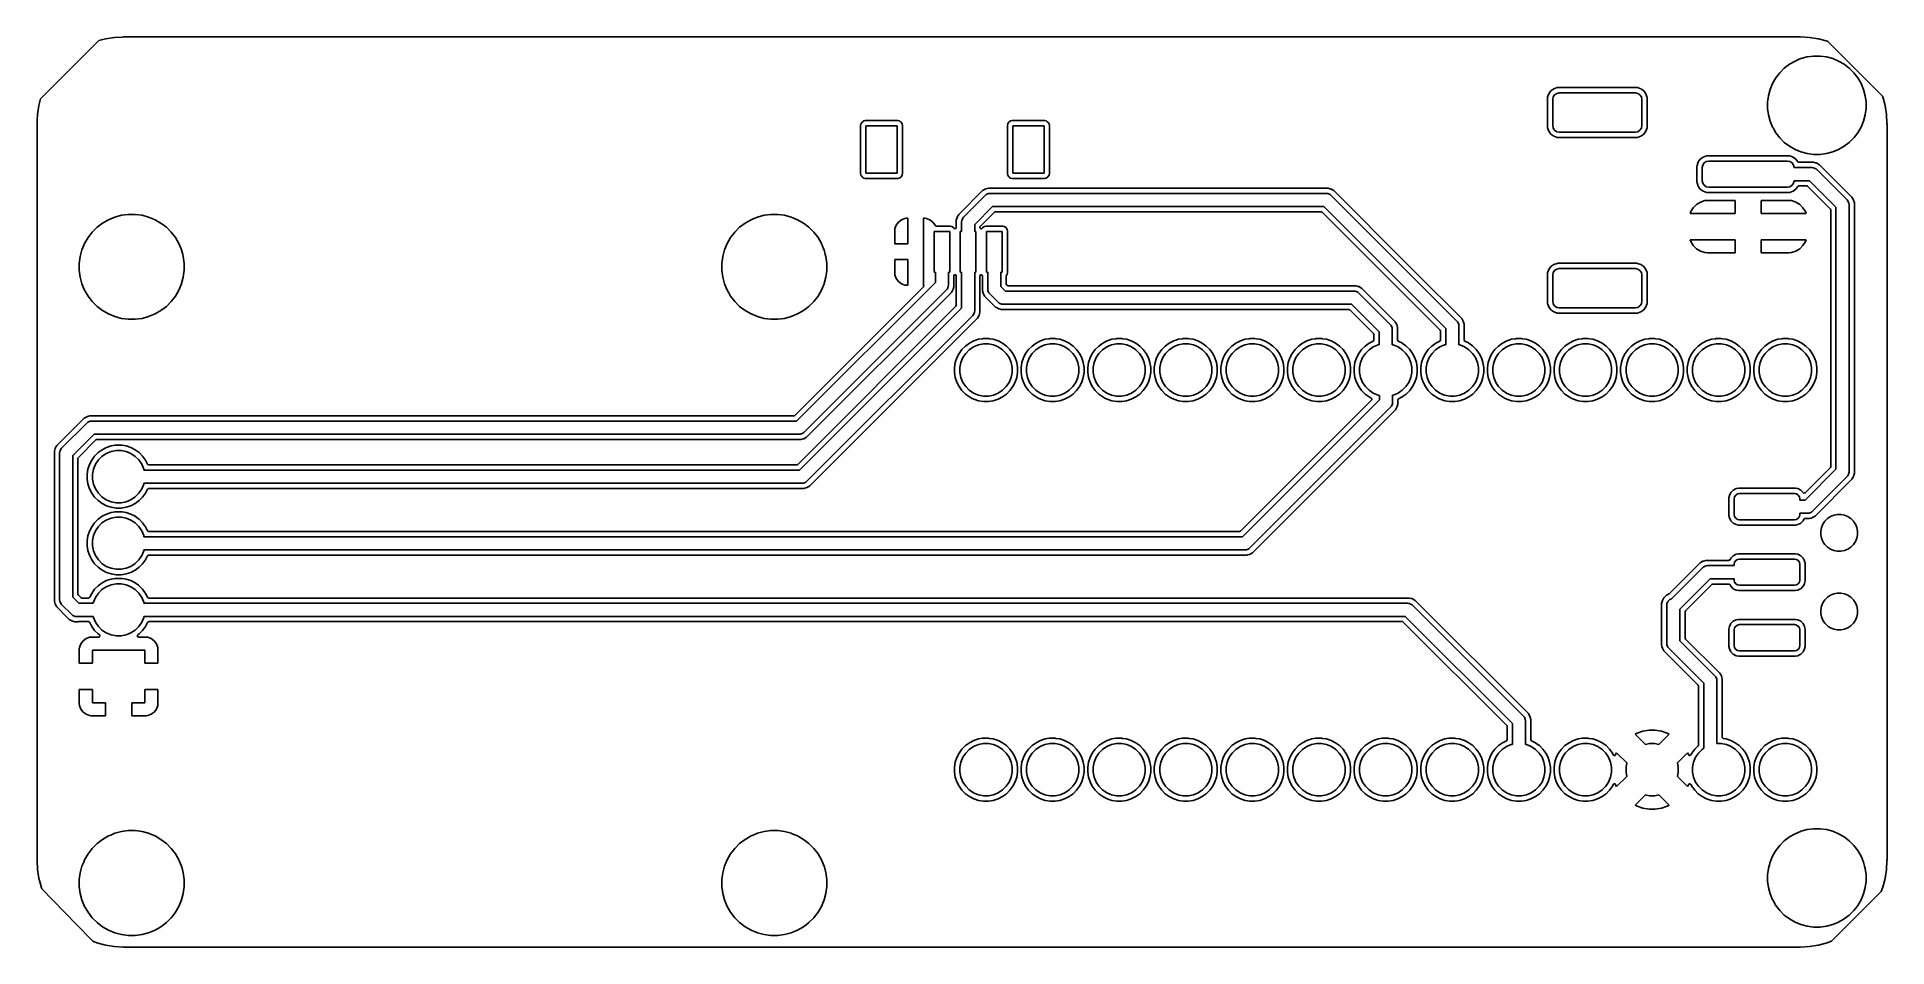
# Model space of a CAD drawing. Extents: x 141.9 to 212.4, y -100.8 to -66.1.
import ezdxf

# ---------------------------------------------------------------- set-up
doc = ezdxf.new("R2010")
doc.units = 0
doc.layers.add('BLACK', color=7, linetype='CONTINUOUS')

msp = doc.modelspace()

# ---------------------------------------------------------------- linework, layer by layer
at = {"layer": 'BLACK', "linetype": 'CONTINUOUS'}
for p, q in [((142.054274, -68.435725), (144.227248, -66.262751)), ((144.227248, -66.262751), (144.249205, -66.250074)), ((144.249205, -66.250074), (144.49852, -66.183271)), ((144.49852, -66.183271), (144.503525, -66.182207)), ((144.503525, -66.182207), (144.83959, -66.128979)), ((144.83959, -66.128979), (144.844667, -66.128446)), ((144.844667, -66.128446), (145.1353, -66.113215)), ((145.1353, -66.113215), (145.185862, -66.110566)), ((145.185862, -66.110566), (145.188426, -66.110499)), ((145.188426, -66.110499), (209.124723, -66.110499)), ((209.124723, -66.110499), (209.127287, -66.110566)), ((209.127287, -66.110566), (209.468325, -66.128439)), ((209.468325, -66.128439), (209.473407, -66.128973)), ((209.473407, -66.128973), (209.809467, -66.182198)), ((209.809467, -66.182198), (209.814479, -66.183264)), ((209.814479, -66.183264), (210.111132, -66.262751)), ((210.111132, -66.262751), (210.141642, -66.270926)), ((210.141642, -66.270926), (210.163608, -66.283608)), ((210.163608, -66.283608), (212.25239, -68.37239)), ((209.051759, -66.974194), (208.918708, -67.029306)), ((209.145844, -66.935223), (209.051759, -66.974194)), ((209.145854, -66.935219), (209.145844, -66.935223)), ((209.383311, -66.871593), (209.145854, -66.935219)), ((209.383319, -66.871591), (209.383311, -66.871593)), ((209.383323, -66.871591), (209.383319, -66.871591)), ((209.627073, -66.8395), (209.383323, -66.871591)), ((209.872927, -66.8395), (209.627073, -66.8395)), ((210.116677, -66.871591), (209.872927, -66.8395)), ((210.116681, -66.871592), (210.116677, -66.871591)), ((210.116688, -66.871593), (210.116681, -66.871592)), ((210.354145, -66.935219), (210.116688, -66.871593)), ((210.354151, -66.935221), (210.354145, -66.935219)), ((210.354153, -66.935222), (210.354151, -66.935221)), ((210.581292, -67.029306), (210.354153, -66.935222)), ((208.187231, -67.670794), (208.064308, -67.883704)), ((208.187241, -67.670779), (208.187231, -67.670794)), ((208.33689, -67.475753), (208.187241, -67.670779)), ((208.336901, -67.475741), (208.33689, -67.475753)), ((208.510741, -67.301901), (208.336901, -67.475741)), ((208.510753, -67.30189), (208.510741, -67.301901)), ((208.705779, -67.152241), (208.510753, -67.30189)), ((208.705794, -67.152231), (208.705779, -67.152241)), ((208.918704, -67.029308), (208.705794, -67.152231)), ((208.918705, -67.029307), (208.918704, -67.029308)), ((208.918708, -67.029306), (208.918705, -67.029307)), ((210.581296, -67.029308), (210.581292, -67.029306)), ((210.794205, -67.152231), (210.581295, -67.029308)), ((210.581295, -67.029308), (210.581296, -67.029308)), ((210.79422, -67.152241), (210.794205, -67.152231)), ((210.989246, -67.30189), (210.79422, -67.152241)), ((210.989258, -67.301901), (210.989246, -67.30189)), ((211.163098, -67.475741), (210.989258, -67.301901)), ((211.163109, -67.475753), (211.163098, -67.475741)), ((211.312758, -67.670779), (211.163109, -67.475753)), ((211.312764, -67.670788), (211.312758, -67.670779)), ((211.312767, -67.670792), (211.312764, -67.670788)), ((211.435694, -67.883708), (211.312767, -67.670792)), ((199.482353, -68.405302), (199.4795, -68.435725)), ((199.527204, -68.277123), (199.482353, -68.405301)), ((199.482353, -68.405301), (199.482353, -68.405302)), ((199.527208, -68.277114), (199.527204, -68.277123)), ((199.607849, -68.167849), (199.527208, -68.277114)), ((199.717114, -68.087208), (199.607849, -68.167849)), ((199.68, -68.490001), (199.69903, -68.39433)), ((199.69903, -68.39433), (199.753224, -68.313224)), ((199.717123, -68.087204), (199.717114, -68.087208)), ((199.845298, -68.042354), (199.717123, -68.087204)), ((199.753224, -68.313224), (199.83433, -68.25903)), ((199.83433, -68.25903), (199.930002, -68.240001)), ((199.845304, -68.042353), (199.845298, -68.042354)), ((199.875722, -68.039502), (199.845304, -68.042353)), ((199.875746, -68.0395), (199.875722, -68.039502)), ((202.884265, -68.0395), (199.875746, -68.0395)), ((199.930002, -68.240001), (202.829999, -68.24)), ((202.829999, -68.24), (202.92567, -68.25903)), ((202.914697, -68.042353), (202.884265, -68.0395)), ((203.042876, -68.087204), (202.914697, -68.042353)), ((202.92567, -68.25903), (203.006776, -68.313224)), ((203.006776, -68.313224), (203.06097, -68.39433)), ((203.042885, -68.087208), (203.042876, -68.087204)), ((203.15215, -68.167849), (203.042885, -68.087208)), ((203.06097, -68.39433), (203.079999, -68.490002)), ((203.232791, -68.277114), (203.15215, -68.167849)), ((203.232795, -68.277123), (203.232791, -68.277114)), ((203.272431, -68.390399), (203.232795, -68.277123)), ((203.277646, -68.405302), (203.272431, -68.390399)), ((203.280499, -68.435736), (203.277646, -68.405302)), ((207.906591, -68.348323), (207.8745, -68.592073)), ((207.906593, -68.348311), (207.906591, -68.348319)), ((207.906591, -68.348319), (207.906591, -68.348323)), ((207.970219, -68.110854), (207.906593, -68.348311)), ((207.970223, -68.110844), (207.970219, -68.110854)), ((208.064308, -67.883704), (207.970223, -68.110844)), ((211.529778, -68.110847), (211.435694, -67.883708)), ((211.593409, -68.348323), (211.529778, -68.110847)), ((211.6255, -68.592073), (211.593409, -68.348323)), ((212.25239, -68.37239), (212.265072, -68.394356)), ((212.265072, -68.394356), (212.352732, -68.721506)), ((141.893297, -69.2995), (141.905447, -69.067662)), ((141.905447, -69.067662), (141.90598, -69.062584)), ((141.90598, -69.062584), (141.959208, -68.726519)), ((141.959208, -68.726519), (141.960274, -68.721508)), ((141.960274, -68.721508), (141.960275, -68.721506)), ((141.960275, -68.721506), (142.027075, -68.472204)), ((142.027075, -68.472204), (142.039751, -68.450248)), ((142.039751, -68.450248), (142.054274, -68.435725)), ((199.4795, -68.435725), (199.4795, -69.544253)), ((199.680001, -69.489998), (199.68, -68.490001)), ((203.079999, -68.490002), (203.08, -69.489999)), ((203.280499, -68.592073), (203.280499, -68.435736)), ((203.2805, -69.544265), (203.280499, -68.592073)), ((207.8745, -68.592073), (207.8745, -68.629284)), ((207.8745, -68.629284), (207.8745, -68.837927)), ((207.8745, -68.837927), (207.906591, -69.081677)), ((207.906591, -69.081677), (207.906592, -69.081681)), ((207.906592, -69.081681), (207.906593, -69.081688)), ((207.906593, -69.081688), (207.970219, -69.319145)), ((211.529778, -69.319153), (211.593409, -69.081677)), ((211.593409, -69.081677), (211.6255, -68.837927)), ((211.6255, -68.837927), (211.6255, -68.592073)), ((212.352732, -68.721506), (212.353799, -68.726523)), ((212.353799, -68.726523), (212.407024, -69.062571)), ((212.407024, -69.062571), (212.40756, -69.067671)), ((212.40756, -69.067671), (212.425421, -69.40847)), ((141.887506, -69.411284), (141.887573, -69.40872)), ((141.887506, -69.480252), (141.887506, -69.411284)), ((141.887506, -74.74388), (141.887506, -69.480252)), ((141.887573, -69.40872), (141.893297, -69.2995)), ((173.301133, -69.421769), (173.2895, -69.480252)), ((173.2895, -69.480252), (173.2895, -71.319748)), ((173.308305, -69.411035), (173.301133, -69.421769)), ((173.345447, -69.355447), (173.308305, -69.411035)), ((173.411769, -69.311133), (173.345447, -69.355447)), ((173.470252, -69.2995), (173.411769, -69.311133)), ((174.709748, -69.2995), (173.470252, -69.2995)), ((173.49, -71.3), (173.49, -69.5)), ((173.49, -69.5), (174.69, -69.5)), ((174.69, -69.5), (174.69, -71.3)), ((174.768231, -69.311133), (174.709748, -69.2995)), ((174.794795, -69.328882), (174.768231, -69.311133)), ((174.834552, -69.355447), (174.794795, -69.328882)), ((174.852301, -69.382012), (174.834552, -69.355447)), ((174.878867, -69.421769), (174.852301, -69.382012)), ((174.8905, -69.480252), (174.878867, -69.421769)), ((174.8905, -71.319748), (174.8905, -69.480252)), ((178.901133, -69.421769), (178.8895, -69.480252)), ((178.8895, -69.480252), (178.8895, -71.319748)), ((178.908305, -69.411035), (178.901133, -69.421769)), ((178.945447, -69.355447), (178.908305, -69.411035)), ((179.011769, -69.311133), (178.945447, -69.355447)), ((179.070252, -69.2995), (179.011769, -69.311133)), ((180.309748, -69.2995), (179.070252, -69.2995)), ((179.09, -71.3), (179.09, -69.5)), ((179.09, -69.5), (180.29, -69.5)), ((180.29, -69.5), (180.29, -71.3)), ((180.368231, -69.311133), (180.309748, -69.2995)), ((180.394795, -69.328882), (180.368231, -69.311133)), ((180.434552, -69.355447), (180.394795, -69.328882)), ((180.452301, -69.382012), (180.434552, -69.355447)), ((180.478867, -69.421769), (180.452301, -69.382012)), ((180.4905, -69.480252), (180.478867, -69.421769)), ((180.4905, -71.035724), (180.4905, -69.480252)), ((199.4795, -69.544253), (199.479502, -69.544277)), ((199.479502, -69.544277), (199.482353, -69.574695)), ((199.482353, -69.574695), (199.482354, -69.574701)), ((199.482354, -69.574701), (199.527204, -69.702876)), ((199.527204, -69.702876), (199.527208, -69.702885)), ((199.527208, -69.702885), (199.607849, -69.81215)), ((199.607849, -69.81215), (199.717114, -69.892791)), ((199.69903, -69.58567), (199.680001, -69.489998)), ((199.753224, -69.666776), (199.69903, -69.58567)), ((199.83433, -69.72097), (199.753224, -69.666776)), ((199.930001, -69.74), (199.83433, -69.72097)), ((202.829998, -69.739999), (199.930001, -69.74)), ((202.92567, -69.72097), (202.829998, -69.739999)), ((203.006776, -69.666776), (202.92567, -69.72097)), ((203.06097, -69.58567), (203.006776, -69.666776)), ((203.042882, -69.892793), (203.15215, -69.81215)), ((203.08, -69.489999), (203.06097, -69.58567)), ((203.15215, -69.81215), (203.232793, -69.702882)), ((203.232793, -69.702882), (203.277646, -69.574698)), ((203.277646, -69.574698), (203.2805, -69.544265)), ((207.970219, -69.319145), (207.970221, -69.319151)), ((207.970221, -69.319151), (207.970222, -69.319153)), ((207.970222, -69.319153), (208.064306, -69.546292)), ((208.064306, -69.546292), (208.080706, -69.574697)), ((208.080706, -69.574697), (208.187231, -69.759205)), ((208.187231, -69.759205), (208.187241, -69.75922)), ((208.187241, -69.75922), (208.33689, -69.954246)), ((211.173657, -69.9405), (211.312758, -69.75922)), ((211.312758, -69.75922), (211.312759, -69.759217)), ((211.312759, -69.759217), (211.312767, -69.759208)), ((211.312767, -69.759208), (211.435694, -69.546292)), ((211.435694, -69.546292), (211.529778, -69.319153)), ((212.425421, -69.40847), (212.425488, -69.411035)), ((212.425488, -69.411035), (212.425488, -97.511709)), ((199.717114, -69.892791), (199.717117, -69.892792)), ((199.717117, -69.892792), (199.717118, -69.892793)), ((199.717118, -69.892793), (199.71712, -69.892793)), ((199.71712, -69.892793), (199.717123, -69.892795)), ((199.717123, -69.892795), (199.845299, -69.937645)), ((199.845299, -69.937645), (199.845302, -69.937646)), ((199.845302, -69.937646), (199.875735, -69.9405)), ((199.875735, -69.9405), (202.884264, -69.940499)), ((202.884264, -69.940499), (202.914698, -69.937646)), ((202.914698, -69.937646), (203.042882, -69.892793)), ((208.33689, -69.954246), (208.336901, -69.954258)), ((208.336901, -69.954258), (208.510741, -70.128098)), ((208.510741, -70.128098), (208.510753, -70.128109)), ((208.510753, -70.128109), (208.705779, -70.277758)), ((208.705779, -70.277758), (208.705788, -70.277764)), ((208.705788, -70.277764), (208.705792, -70.277767)), ((208.705792, -70.277767), (208.918708, -70.400694)), ((208.918708, -70.400694), (209.145847, -70.494778)), ((209.145847, -70.494778), (209.145853, -70.494779)), ((209.145853, -70.494779), (209.145854, -70.49478)), ((209.145854, -70.49478), (209.383311, -70.558406)), ((210.116677, -70.558409), (210.354153, -70.494778)), ((210.354153, -70.494778), (210.581292, -70.400694)), ((210.581292, -70.400694), (210.794208, -70.277767)), ((210.794208, -70.277767), (210.989256, -70.128101)), ((210.989256, -70.128101), (211.163101, -69.954256)), ((211.163101, -69.954256), (211.173657, -69.9405)), ((180.4905, -71.319748), (180.4905, -71.035724)), ((205.182353, -71.005301), (205.1795, -71.035724)), ((205.1795, -71.035724), (205.1795, -71.644275)), ((205.227204, -70.877123), (205.182353, -71.0053)), ((205.182353, -71.0053), (205.182353, -71.005301)), ((205.227208, -70.877114), (205.227204, -70.877123)), ((205.307849, -70.767849), (205.227208, -70.877114)), ((205.417114, -70.687208), (205.307849, -70.767849)), ((205.38, -71.09), (205.39903, -70.994329)), ((205.38, -71.59), (205.38, -71.09)), ((205.39903, -70.994329), (205.453223, -70.913223)), ((205.417123, -70.687204), (205.417114, -70.687208)), ((205.5453, -70.642353), (205.417123, -70.687204)), ((205.453223, -70.913223), (205.534329, -70.85903)), ((205.534329, -70.85903), (205.63, -70.84)), ((205.545301, -70.642353), (205.5453, -70.642353)), ((205.575724, -70.6395), (205.545301, -70.642353)), ((205.575734, -70.6395), (205.575724, -70.6395)), ((208.684266, -70.6395), (205.575734, -70.6395)), ((205.63, -70.84), (208.63, -70.84)), ((208.63, -70.84), (208.725671, -70.85903)), ((208.684275, -70.6395), (208.684266, -70.6395)), ((208.714698, -70.642353), (208.684275, -70.6395)), ((208.842876, -70.687204), (208.714698, -70.642353)), ((208.725671, -70.85903), (208.806777, -70.913223)), ((208.806777, -70.913223), (208.86097, -70.994329)), ((208.842885, -70.687208), (208.842876, -70.687204)), ((208.95215, -70.767849), (208.842885, -70.687208)), ((208.86097, -70.994329), (208.88, -71.09)), ((208.88, -71.09), (209.57, -71.09)), ((209.027243, -70.869597), (208.95215, -70.767849)), ((209.03202, -70.875148), (209.027243, -70.869597)), ((209.066668, -70.8895), (209.03202, -70.875148)), ((209.629309, -70.8895), (209.066668, -70.8895)), ((209.383311, -70.558406), (209.383312, -70.558406)), ((209.383312, -70.558406), (209.383323, -70.558409)), ((209.383323, -70.558409), (209.627073, -70.5905)), ((209.57, -71.09), (209.618773, -71.094804)), ((209.618773, -71.094804), (209.708893, -71.132133)), ((209.627073, -70.5905), (209.627076, -70.5905)), ((209.627076, -70.5905), (209.872924, -70.5905)), ((209.629311, -70.8895), (209.629309, -70.8895)), ((209.689551, -70.905642), (209.629311, -70.8895)), ((209.719673, -70.913713), (209.689551, -70.905642)), ((209.708893, -71.132133), (209.708897, -71.132137)), ((209.708897, -71.132137), (209.746777, -71.163223)), ((209.743886, -70.9202), (209.719673, -70.913713)), ((209.743888, -70.920201), (209.743886, -70.9202)), ((209.846614, -70.979511), (209.743888, -70.920201)), ((209.746777, -71.163223), (210.906777, -72.323223)), ((211.09049, -72.223386), (209.846614, -70.979511)), ((209.872924, -70.5905), (209.872927, -70.5905)), ((209.872927, -70.5905), (210.116677, -70.558409)), ((173.2895, -71.319748), (173.301133, -71.378231)), ((173.301133, -71.378231), (173.318882, -71.404795)), ((173.318882, -71.404795), (173.345447, -71.444552)), ((173.345447, -71.444552), (173.372012, -71.462301)), ((173.372012, -71.462301), (173.411769, -71.488867)), ((173.411769, -71.488867), (173.470252, -71.5005)), ((173.470252, -71.5005), (173.470255, -71.5005)), ((173.470255, -71.5005), (174.709745, -71.5005)), ((174.69, -71.3), (173.49, -71.3)), ((174.709745, -71.5005), (174.709748, -71.5005)), ((174.709748, -71.5005), (174.768231, -71.488867)), ((174.768231, -71.488867), (174.834552, -71.444552)), ((174.834552, -71.444552), (174.878867, -71.378231)), ((174.878867, -71.378231), (174.8905, -71.319748)), ((178.04611, -71.910201), (177.943385, -71.969511)), ((178.046115, -71.910199), (178.04611, -71.910201)), ((178.070326, -71.903713), (178.046115, -71.910199)), ((178.160688, -71.8795), (178.070326, -71.903713)), ((178.160691, -71.8795), (178.160688, -71.8795)), ((191.119309, -71.8795), (178.160691, -71.8795)), ((178.8895, -71.319748), (178.901133, -71.378231)), ((178.901133, -71.378231), (178.918882, -71.404795)), ((178.918882, -71.404795), (178.945447, -71.444552)), ((178.945447, -71.444552), (178.972012, -71.462301)), ((178.972012, -71.462301), (179.011769, -71.488867)), ((179.011769, -71.488867), (179.070252, -71.5005)), ((179.070252, -71.5005), (179.070255, -71.5005)), ((179.070255, -71.5005), (180.309745, -71.5005)), ((180.29, -71.3), (179.09, -71.3)), ((180.309745, -71.5005), (180.309748, -71.5005)), ((180.309748, -71.5005), (180.368231, -71.488867)), ((180.368231, -71.488867), (180.434552, -71.444552)), ((180.434552, -71.444552), (180.478867, -71.378231)), ((180.478867, -71.378231), (180.4905, -71.319748)), ((191.119311, -71.8795), (191.119309, -71.8795)), ((191.179551, -71.895642), (191.119311, -71.8795)), ((191.209673, -71.903713), (191.179551, -71.895642)), ((191.233886, -71.9102), (191.209673, -71.903713)), ((191.233888, -71.910201), (191.233886, -71.9102)), ((191.336614, -71.969511), (191.233888, -71.910201)), ((205.1795, -71.644275), (205.182353, -71.674698)), ((205.182353, -71.674698), (205.182353, -71.674699)), ((205.182353, -71.674699), (205.227204, -71.802876)), ((205.227204, -71.802876), (205.227208, -71.802885)), ((205.227208, -71.802885), (205.307849, -71.91215)), ((205.307849, -71.91215), (205.417114, -71.992791)), ((205.39903, -71.685671), (205.38, -71.59)), ((205.453223, -71.766777), (205.39903, -71.685671)), ((205.534329, -71.82097), (205.453223, -71.766777)), ((205.63, -71.84), (205.534329, -71.82097)), ((208.63, -71.84), (205.63, -71.84)), ((208.725671, -71.82097), (208.63, -71.84)), ((208.806777, -71.766777), (208.725671, -71.82097)), ((208.86097, -71.685671), (208.806777, -71.766777)), ((208.842882, -71.992793), (208.95215, -71.91215)), ((208.88, -71.59), (208.86097, -71.685671)), ((209.466446, -71.59), (208.88, -71.59)), ((208.95215, -71.91215), (208.976247, -71.8795)), ((208.976247, -71.8795), (209.027243, -71.810403)), ((209.027243, -71.810403), (209.059365, -71.791047)), ((209.059365, -71.791047), (209.066668, -71.7905)), ((209.066668, -71.7905), (209.363101, -71.7905)), ((209.363101, -71.7905), (209.397749, -71.804852)), ((209.397749, -71.804852), (210.265148, -72.672251)), ((210.48, -72.603554), (209.466446, -71.59)), ((177.943385, -71.969512), (177.029512, -72.883385)), ((177.213223, -72.983223), (178.043223, -72.153223)), ((178.323554, -72.58), (177.64, -73.263554)), ((177.943385, -71.969511), (177.943385, -71.969512)), ((178.043223, -72.153223), (178.081102, -72.122137)), ((178.081102, -72.122137), (178.081107, -72.122133)), ((178.081107, -72.122133), (178.171227, -72.084804)), ((178.171227, -72.084804), (178.22, -72.08)), ((178.22, -72.08), (191.06, -72.08)), ((190.956446, -72.58), (178.323554, -72.58)), ((195.6, -77.223554), (190.956446, -72.58)), ((191.06, -72.08), (191.108773, -72.084804)), ((191.108773, -72.084804), (191.198893, -72.122133)), ((191.198893, -72.122133), (191.198897, -72.122137)), ((191.198897, -72.122137), (191.236777, -72.153223)), ((191.236777, -72.153223), (196.026777, -76.943223)), ((192.207103, -72.84), (191.336614, -71.969511)), ((205.037682, -72.621656), (204.945642, -72.770877)), ((205.161656, -72.497682), (205.037682, -72.621656)), ((205.310877, -72.405642), (205.161656, -72.497682)), ((205.477306, -72.350493), (205.310877, -72.405642)), ((205.417114, -71.992791), (205.417117, -71.992792)), ((205.417117, -71.992792), (205.417118, -71.992793)), ((205.417118, -71.992793), (205.41712, -71.992793)), ((205.41712, -71.992793), (205.417123, -71.992795)), ((205.417123, -71.992795), (205.545301, -72.037646)), ((205.580019, -72.34), (205.477306, -72.350493)), ((205.545301, -72.037646), (205.575734, -72.0405)), ((205.575734, -72.0405), (205.575744, -72.0405)), ((205.575744, -72.0405), (208.684256, -72.0405)), ((206.63, -72.34), (205.580019, -72.34)), ((206.63, -72.84), (206.63, -72.34)), ((208.679981, -72.34), (207.63, -72.34)), ((207.63, -72.34), (207.63, -72.84)), ((208.782693, -72.350493), (208.679981, -72.34)), ((208.684256, -72.0405), (208.684266, -72.0405)), ((208.684266, -72.0405), (208.714699, -72.037646)), ((208.714699, -72.037646), (208.842882, -71.992793)), ((208.949122, -72.405642), (208.782693, -72.350493)), ((209.098343, -72.497682), (208.949122, -72.405642)), ((209.222317, -72.621656), (209.098343, -72.497682)), ((209.314357, -72.770877), (209.222317, -72.621656)), ((210.48, -82.596446), (210.48, -72.603554)), ((210.906777, -72.323223), (210.937868, -72.361108)), ((210.937868, -72.361108), (210.975197, -72.451228)), ((210.975197, -72.451228), (210.975197, -72.451237)), ((210.975197, -72.451237), (210.98, -72.5)), ((210.98, -72.5), (210.98, -82.7)), ((211.149799, -72.326113), (211.09049, -72.223386)), ((211.149799, -72.326114), (211.149799, -72.326113)), ((211.151468, -72.332343), (211.149799, -72.326114)), ((211.151469, -72.332346), (211.151468, -72.332342)), ((211.151468, -72.332342), (211.151468, -72.332343)), ((211.1805, -72.440688), (211.151469, -72.332346)), ((211.1805, -72.440691), (211.1805, -72.440688)), ((211.1805, -82.759309), (211.1805, -72.440691)), ((144.386184, -73.208084), (144.178158, -73.367709)), ((144.386199, -73.208074), (144.386184, -73.208084)), ((144.613299, -73.076959), (144.386199, -73.208074)), ((144.6133, -73.076958), (144.613299, -73.076959)), ((144.613303, -73.076957), (144.6133, -73.076958)), ((144.696435, -73.042522), (144.613303, -73.076957)), ((144.855577, -72.976603), (144.696435, -73.042522)), ((144.855587, -72.976599), (144.855577, -72.976603)), ((145.108872, -72.908732), (144.855587, -72.976599)), ((145.10888, -72.90873), (145.108872, -72.908732)), ((145.108884, -72.90873), (145.10888, -72.90873)), ((145.36888, -72.8745), (145.108884, -72.90873)), ((145.63112, -72.8745), (145.36888, -72.8745)), ((145.891116, -72.90873), (145.63112, -72.8745)), ((145.89112, -72.908731), (145.891116, -72.90873)), ((145.891127, -72.908732), (145.89112, -72.908731)), ((146.144412, -72.976599), (145.891127, -72.908732)), ((146.144422, -72.976603), (146.144412, -72.976599)), ((146.203209, -73.000953), (146.144422, -72.976603)), ((146.386697, -73.076957), (146.203209, -73.000953)), ((146.50025, -73.142516), (146.386697, -73.076957)), ((146.6138, -73.208074), (146.50025, -73.142516)), ((146.613815, -73.208084), (146.6138, -73.208074)), ((146.821841, -73.367709), (146.613815, -73.208084)), ((168.886184, -73.208084), (168.678158, -73.367709)), ((168.886199, -73.208074), (168.886184, -73.208084)), ((169.113299, -73.076959), (168.886199, -73.208074)), ((169.1133, -73.076958), (169.113299, -73.076959)), ((169.113303, -73.076957), (169.1133, -73.076958)), ((169.196435, -73.042522), (169.113303, -73.076957)), ((169.355577, -72.976603), (169.196435, -73.042522)), ((169.355587, -72.976599), (169.355577, -72.976603)), ((169.608872, -72.908732), (169.355587, -72.976599)), ((169.60888, -72.90873), (169.608872, -72.908732)), ((169.608884, -72.90873), (169.60888, -72.90873)), ((169.86888, -72.8745), (169.608884, -72.90873)), ((170.13112, -72.8745), (169.86888, -72.8745)), ((170.391116, -72.90873), (170.13112, -72.8745)), ((170.39112, -72.908731), (170.391116, -72.90873)), ((170.391127, -72.908732), (170.39112, -72.908731)), ((170.644412, -72.976599), (170.391127, -72.908732)), ((170.644422, -72.976603), (170.644412, -72.976599)), ((170.703209, -73.000953), (170.644422, -72.976603)), ((170.886697, -73.076957), (170.703209, -73.000953)), ((171.00025, -73.142516), (170.886697, -73.076957)), ((171.1138, -73.208074), (171.00025, -73.142516)), ((171.113815, -73.208084), (171.1138, -73.208074)), ((171.321841, -73.367709), (171.113815, -73.208084)), ((174.646648, -73.282908), (174.596401, -73.417626)), ((174.732811, -73.167811), (174.646648, -73.282908)), ((174.847908, -73.081648), (174.732811, -73.167811)), ((174.982626, -73.031401), (174.847908, -73.081648)), ((174.982627, -73.031401), (174.982626, -73.031401)), ((175.042166, -73.025), (174.982627, -73.031401)), ((175.09, -73.025), (175.042166, -73.025)), ((175.09, -74), (175.09, -73.025)), ((175.737834, -73.025), (175.69, -73.025)), ((175.69, -73.025), (175.69, -75.579526)), ((175.797373, -73.031401), (175.737834, -73.025)), ((175.932091, -73.081648), (175.797373, -73.031401)), ((176.047188, -73.167811), (175.932091, -73.081648)), ((176.133352, -73.282909), (176.047188, -73.167811)), ((176.136975, -73.292623), (176.133352, -73.282909)), ((176.148238, -73.310148), (176.136975, -73.292623)), ((176.182886, -73.3245), (176.148238, -73.310148)), ((176.709748, -73.3245), (176.182886, -73.3245)), ((176.768231, -73.336133), (176.709748, -73.3245)), ((176.834552, -73.380448), (176.768231, -73.336133)), ((176.968531, -72.992346), (176.9395, -73.100688)), ((176.9395, -73.100688), (176.9395, -73.374485)), ((176.968532, -72.992343), (176.968531, -72.992342)), ((176.968531, -72.992342), (176.968531, -72.992346)), ((176.970201, -72.986111), (176.968532, -72.992343)), ((177.029511, -72.883385), (176.970201, -72.986111)), ((177.029512, -72.883385), (177.029511, -72.883385)), ((177.14, -73.16), (177.144804, -73.111227)), ((177.14, -73.525), (177.14, -73.16)), ((177.144804, -73.111227), (177.182133, -73.021107)), ((177.182133, -73.021107), (177.182137, -73.021102)), ((177.182137, -73.021102), (177.213223, -72.983223)), ((177.64, -73.263554), (177.64, -73.525)), ((177.8405, -73.366899), (177.854852, -73.332251)), ((177.854852, -73.332251), (178.392251, -72.794852)), ((178.011769, -73.336133), (177.945447, -73.380447)), ((178.070252, -73.3245), (178.011769, -73.336133)), ((178.709748, -73.3245), (178.070252, -73.3245)), ((178.392251, -72.794852), (178.426899, -72.7805)), ((178.426899, -72.7805), (190.853101, -72.7805)), ((178.768231, -73.336133), (178.709748, -73.3245)), ((178.7839, -73.346603), (178.768231, -73.336133)), ((178.834552, -73.380447), (178.7839, -73.346603)), ((190.853101, -72.7805), (190.887749, -72.794852)), ((190.887749, -72.794852), (195.385148, -77.292251)), ((193.207103, -73.84), (192.207103, -72.84)), ((204.945642, -72.770877), (204.922738, -72.84)), ((204.922738, -72.84), (206.63, -72.84)), ((207.63, -72.84), (209.337262, -72.84)), ((209.337262, -72.84), (209.314357, -72.770877)), ((210.265148, -72.672251), (210.2795, -72.706899)), ((210.2795, -72.706899), (210.2795, -82.4931)), ((143.701959, -73.988299), (143.601603, -74.230577)), ((143.833074, -73.761199), (143.701959, -73.988299)), ((143.833084, -73.761184), (143.833074, -73.761199)), ((143.992709, -73.553158), (143.833084, -73.761184)), ((143.99272, -73.553146), (143.992709, -73.553158)), ((144.178146, -73.36772), (143.99272, -73.553146)), ((144.178158, -73.367709), (144.178146, -73.36772)), ((146.821853, -73.36772), (146.821841, -73.367709)), ((147.007279, -73.553146), (146.821853, -73.36772)), ((147.00729, -73.553158), (147.007279, -73.553146)), ((147.166915, -73.761184), (147.00729, -73.553158)), ((147.166921, -73.761193), (147.166915, -73.761184)), ((147.166924, -73.761197), (147.166921, -73.761193)), ((147.298043, -73.988303), (147.166924, -73.761197)), ((147.378406, -74.182317), (147.298043, -73.988303)), ((168.201959, -73.988299), (168.101603, -74.230577)), ((168.333074, -73.761199), (168.201959, -73.988299)), ((168.333084, -73.761184), (168.333074, -73.761199)), ((168.492709, -73.553158), (168.333084, -73.761184)), ((168.49272, -73.553146), (168.492709, -73.553158)), ((168.678146, -73.36772), (168.49272, -73.553146)), ((168.678158, -73.367709), (168.678146, -73.36772)), ((171.321853, -73.36772), (171.321841, -73.367709)), ((171.431298, -73.477165), (171.321853, -73.36772)), ((171.507279, -73.553146), (171.431298, -73.477165)), ((171.50729, -73.553158), (171.507279, -73.553146)), ((171.666915, -73.761184), (171.50729, -73.553158)), ((171.666921, -73.761193), (171.666915, -73.761184)), ((171.666924, -73.761197), (171.666921, -73.761193)), ((171.798043, -73.988303), (171.666924, -73.761197)), ((171.878406, -74.182317), (171.798043, -73.988303)), ((174.596401, -73.417627), (174.59, -73.477165)), ((174.59, -73.477165), (174.59, -74)), ((174.59, -74), (175.09, -74)), ((174.596401, -73.417626), (174.596401, -73.417627)), ((176.09, -75.075), (176.09, -73.525)), ((176.09, -73.525), (176.69, -73.525)), ((176.69, -73.525), (176.69, -75.075)), ((176.849258, -73.402457), (176.834552, -73.380448)), ((176.862731, -73.415945), (176.849258, -73.402457)), ((176.899505, -73.423302), (176.862731, -73.415945)), ((176.930711, -73.402501), (176.899505, -73.423302)), ((176.931212, -73.401753), (176.930711, -73.402501)), ((176.9395, -73.374485), (176.931212, -73.401753)), ((177.09, -75.075), (177.09, -73.525)), ((177.09, -73.525), (177.14, -73.525)), ((177.64, -73.525), (177.69, -73.525)), ((177.69, -73.525), (177.69, -75.075)), ((177.8405, -73.374485), (177.8405, -73.366899)), ((177.848763, -73.401716), (177.8405, -73.374485)), ((177.849263, -73.402464), (177.848763, -73.401716)), ((177.862777, -73.415975), (177.849263, -73.402464)), ((177.872341, -73.417877), (177.862777, -73.415975)), ((177.88045, -73.423293), (177.872341, -73.417877)), ((177.890002, -73.421391), (177.88045, -73.423293)), ((177.899559, -73.423292), (177.890002, -73.421391)), ((177.907667, -73.417874), (177.899559, -73.423292)), ((177.917231, -73.41597), (177.907667, -73.417874)), ((177.922641, -73.407868), (177.917231, -73.41597)), ((177.930742, -73.402456), (177.922641, -73.407868)), ((177.945447, -73.380447), (177.930742, -73.402456)), ((178.09, -75.075), (178.09, -73.525)), ((178.09, -73.525), (178.69, -73.525)), ((178.69, -73.525), (178.69, -75.075)), ((178.8405, -73.389349), (178.834552, -73.380447)), ((178.878867, -73.446769), (178.8405, -73.389349)), ((178.8905, -73.505252), (178.878867, -73.446769)), ((178.8905, -75.094748), (178.8905, -73.505252)), ((194.502828, -75.135725), (193.207103, -73.84)), ((206.63, -73.84), (204.922738, -73.84)), ((204.922738, -73.84), (204.945642, -73.909122)), ((204.945642, -73.909122), (205.037682, -74.058343)), ((205.037682, -74.058343), (205.161656, -74.182317)), ((206.63, -74.339999), (206.63, -73.84)), ((209.337262, -73.84), (207.63, -73.84)), ((207.63, -73.84), (207.63, -74.339999)), ((209.098343, -74.182317), (209.222317, -74.058343)), ((209.222317, -74.058343), (209.314357, -73.909122)), ((209.314357, -73.909122), (209.337262, -73.84)), ((141.887506, -81.910688), (141.887506, -74.74388)), ((143.53373, -74.483884), (143.4995, -74.74388)), ((143.4995, -74.74388), (143.4995, -74.777032)), ((143.533732, -74.483872), (143.53373, -74.48388)), ((143.53373, -74.48388), (143.53373, -74.483884)), ((143.601599, -74.230587), (143.533732, -74.483872)), ((143.601603, -74.230577), (143.601599, -74.230587)), ((147.398396, -74.230577), (147.378406, -74.182317)), ((147.3984, -74.230587), (147.398396, -74.230577)), ((147.444822, -74.403839), (147.3984, -74.230587)), ((147.46627, -74.483884), (147.444822, -74.403839)), ((147.5005, -74.74388), (147.46627, -74.483884)), ((147.5005, -75.00612), (147.5005, -74.74388)), ((168.03373, -74.483884), (167.9995, -74.74388)), ((167.9995, -74.74388), (167.9995, -74.777032)), ((168.033732, -74.483872), (168.03373, -74.48388)), ((168.03373, -74.48388), (168.03373, -74.483884)), ((168.101599, -74.230587), (168.033732, -74.483872)), ((168.101603, -74.230577), (168.101599, -74.230587)), ((171.898396, -74.230577), (171.878406, -74.182317)), ((171.8984, -74.230587), (171.898396, -74.230577)), ((171.944822, -74.403839), (171.8984, -74.230587)), ((171.96627, -74.483884), (171.944822, -74.403839)), ((172.0005, -74.74388), (171.96627, -74.483884)), ((172.0005, -75.00612), (172.0005, -74.74388)), ((175.09, -74.6), (174.59, -74.6)), ((174.59, -74.6), (174.59, -75.122834)), ((175.09, -75.575), (175.09, -74.6)), ((199.845298, -74.742354), (199.717123, -74.787204)), ((199.845304, -74.742353), (199.845298, -74.742354)), ((199.875722, -74.739502), (199.845304, -74.742353)), ((199.875746, -74.7395), (199.875722, -74.739502)), ((202.884265, -74.7395), (199.875746, -74.7395)), ((202.914697, -74.742353), (202.884265, -74.7395)), ((203.042876, -74.787204), (202.914697, -74.742353)), ((205.161656, -74.182317), (205.310877, -74.274357)), ((205.310877, -74.274357), (205.477306, -74.329506)), ((205.477306, -74.329506), (205.580018, -74.339999)), ((205.580018, -74.339999), (206.63, -74.339999)), ((207.63, -74.339999), (208.67998, -74.339999)), ((208.67998, -74.339999), (208.782693, -74.329506)), ((208.782693, -74.329506), (208.949122, -74.274357)), ((208.949122, -74.274357), (209.098343, -74.182317)), ((143.4995, -74.777032), (143.4995, -75.00612)), ((143.4995, -75.00612), (143.53373, -75.266116)), ((143.53373, -75.266116), (143.533731, -75.26612)), ((143.533731, -75.26612), (143.533732, -75.266127)), ((143.533732, -75.266127), (143.601599, -75.519412)), ((147.40117, -75.509076), (147.466267, -75.266127)), ((147.466266, -75.266127), (147.46627, -75.266116)), ((147.466267, -75.266127), (147.466266, -75.266127)), ((147.46627, -75.266116), (147.5005, -75.00612)), ((167.9995, -74.777032), (167.9995, -75.00612)), ((167.9995, -75.00612), (168.03373, -75.266116)), ((168.03373, -75.266116), (168.033731, -75.26612)), ((168.033731, -75.26612), (168.033732, -75.266127)), ((168.033732, -75.266127), (168.101599, -75.519412)), ((170.851446, -80.76), (176.14, -75.471446)), ((171.90117, -75.509076), (171.966267, -75.266127)), ((171.966266, -75.266127), (171.96627, -75.266116)), ((171.966267, -75.266127), (171.966266, -75.266127)), ((171.96627, -75.266116), (171.985134, -75.122834)), ((171.985134, -75.122834), (172.0005, -75.00612)), ((174.59, -75.122834), (174.596401, -75.182372)), ((174.596401, -75.182372), (174.596401, -75.182373)), ((174.596401, -75.182373), (174.646648, -75.317091)), ((174.646648, -75.317091), (174.732811, -75.432188)), ((174.732811, -75.432188), (174.847908, -75.518351)), ((176.14, -75.075), (176.09, -75.075)), ((176.14, -75.471446), (176.14, -75.075)), ((176.69, -75.075), (176.64, -75.075)), ((176.64, -75.075), (176.64, -75.575)), ((176.8405, -75.225514), (176.848762, -75.198284)), ((176.8405, -75.634309), (176.8405, -75.225514)), ((176.848762, -75.198284), (176.849263, -75.197534)), ((176.849263, -75.197534), (176.88045, -75.176706)), ((176.88045, -75.176706), (176.917231, -75.184029)), ((176.917231, -75.184029), (176.930735, -75.197533)), ((176.930735, -75.197533), (176.931237, -75.198284)), ((176.931237, -75.198284), (176.934972, -75.210592)), ((176.934972, -75.210592), (176.93806, -75.215216)), ((176.93806, -75.215216), (176.937392, -75.218568)), ((176.937392, -75.218568), (176.9395, -75.225514)), ((176.9395, -75.225514), (176.9395, -76.3431)), ((177.14, -75.075), (177.09, -75.075)), ((177.14, -76.446446), (177.14, -75.075)), ((177.69, -75.075), (177.64, -75.075)), ((177.64, -75.075), (177.64, -76.55)), ((177.8405, -75.225514), (177.848762, -75.198284)), ((177.8405, -76.609309), (177.8405, -75.225514)), ((177.848762, -75.198284), (177.849263, -75.197534)), ((177.849263, -75.197534), (177.88045, -75.176706)), ((177.88045, -75.176706), (177.917231, -75.184029)), ((177.917231, -75.184029), (177.930735, -75.197533)), ((177.930735, -75.197533), (177.931237, -75.198284)), ((177.931237, -75.198284), (177.934972, -75.210592)), ((177.934972, -75.210592), (177.93806, -75.215216)), ((177.93806, -75.215216), (177.937392, -75.218568)), ((177.937392, -75.218568), (177.9395, -75.225514)), ((177.9395, -75.225514), (177.9395, -75.78931)), ((178.14, -75.075), (178.09, -75.075)), ((178.14, -75.73), (178.14, -75.075)), ((178.69, -75.075), (178.64, -75.075)), ((178.64, -75.075), (178.64, -75.626446)), ((178.8405, -75.225514), (178.848757, -75.198292)), ((178.8405, -75.523101), (178.8405, -75.225514)), ((178.848757, -75.198292), (178.878867, -75.153231)), ((178.878867, -75.153231), (178.8905, -75.094748)), ((196.210489, -76.843386), (194.502828, -75.135725)), ((199.482353, -75.105302), (199.4795, -75.135725)), ((199.4795, -75.135725), (199.4795, -76.244253)), ((199.527204, -74.977123), (199.482353, -75.105301)), ((199.482353, -75.105301), (199.482353, -75.105302)), ((199.527208, -74.977114), (199.527204, -74.977123)), ((199.607849, -74.867849), (199.527208, -74.977114)), ((199.717114, -74.787208), (199.607849, -74.867849)), ((199.68, -75.190001), (199.69903, -75.09433)), ((199.680001, -76.189998), (199.68, -75.190001)), ((199.69903, -75.09433), (199.753224, -75.013224)), ((199.717123, -74.787204), (199.717114, -74.787208)), ((199.753224, -75.013224), (199.83433, -74.95903)), ((199.83433, -74.95903), (199.930002, -74.940001)), ((199.930002, -74.940001), (202.829999, -74.94)), ((202.829999, -74.94), (202.92567, -74.95903)), ((202.92567, -74.95903), (203.006776, -75.013224)), ((203.006776, -75.013224), (203.06097, -75.09433)), ((203.042885, -74.787208), (203.042876, -74.787204)), ((203.15215, -74.867849), (203.042885, -74.787208)), ((203.06097, -75.09433), (203.079999, -75.190002)), ((203.079999, -75.190002), (203.08, -76.189999)), ((203.232791, -74.977114), (203.15215, -74.867849)), ((203.232795, -74.977123), (203.232791, -74.977114)), ((203.274832, -75.097261), (203.232795, -74.977123)), ((203.277646, -75.105302), (203.274832, -75.097261)), ((203.280499, -75.135736), (203.277646, -75.105302)), ((203.2805, -76.244265), (203.280499, -75.135736)), ((143.601599, -75.519412), (143.601602, -75.519419)), ((143.601602, -75.519419), (143.701957, -75.761697)), ((143.701957, -75.761697), (143.764305, -75.869687)), ((143.764305, -75.869687), (143.833074, -75.9888)), ((143.833074, -75.9888), (143.833084, -75.988815)), ((143.833084, -75.988815), (143.992709, -76.196841)), ((147.007282, -76.196851), (147.166924, -75.988803)), ((147.166924, -75.988803), (147.298043, -75.761697)), ((147.298043, -75.761697), (147.398398, -75.519419)), ((147.398398, -75.519419), (147.40117, -75.509076)), ((168.101599, -75.519412), (168.101602, -75.519419)), ((168.101602, -75.519419), (168.201957, -75.761697)), ((168.201957, -75.761697), (168.264305, -75.869687)), ((168.264305, -75.869687), (168.333074, -75.9888)), ((168.333074, -75.9888), (168.333084, -75.988815)), ((168.333084, -75.988815), (168.492709, -76.196841)), ((175.686799, -75.641095), (170.782749, -80.545148)), ((176.566777, -75.751776), (171.131777, -81.186777)), ((171.231614, -81.370489), (176.75049, -75.851614)), ((171.507282, -76.196851), (171.666924, -75.988803)), ((171.666924, -75.988803), (171.798043, -75.761697)), ((171.798043, -75.761697), (171.898398, -75.519419)), ((171.898398, -75.519419), (171.90117, -75.509076)), ((174.847908, -75.518351), (174.982626, -75.568598)), ((174.982626, -75.568598), (175.042166, -75.575)), ((175.042166, -75.575), (175.09, -75.575)), ((175.701151, -75.606447), (175.686799, -75.641095)), ((175.69, -75.579526), (175.701151, -75.606447)), ((176.597868, -75.713892), (176.566777, -75.751776)), ((176.635197, -75.623772), (176.597868, -75.713892)), ((176.64, -75.575), (176.635197, -75.623762)), ((176.635197, -75.623762), (176.635197, -75.623772)), ((176.75049, -75.851614), (176.809799, -75.748887)), ((176.809799, -75.748887), (176.816286, -75.724673)), ((176.816286, -75.724673), (176.8405, -75.634309)), ((177.9395, -75.78931), (177.963713, -75.879672)), ((177.963713, -75.879672), (177.963713, -75.879673)), ((177.963713, -75.879673), (177.9702, -75.903886)), ((177.9702, -75.903886), (177.970201, -75.903888)), ((177.970201, -75.903888), (178.019226, -75.9888)), ((178.019226, -75.9888), (178.029511, -76.006614)), ((178.029511, -76.006614), (178.433386, -76.410489)), ((178.144804, -75.778773), (178.14, -75.73)), ((178.182133, -75.868893), (178.144804, -75.778773)), ((178.182137, -75.868897), (178.182133, -75.868893)), ((178.213223, -75.906777), (178.182137, -75.868897)), ((178.533223, -76.226776), (178.213223, -75.906777)), ((178.64, -75.626446), (178.813553, -75.8)), ((178.813553, -75.8), (192.11, -75.8)), ((178.854852, -75.557749), (178.8405, -75.523101)), ((178.882251, -75.585148), (178.854852, -75.557749)), ((178.916899, -75.5995), (178.882251, -75.585148)), ((192.169309, -75.5995), (178.916899, -75.5995)), ((192.11, -75.8), (192.158773, -75.804804)), ((192.158773, -75.804804), (192.248893, -75.842133)), ((192.169311, -75.5995), (192.169309, -75.5995)), ((192.229551, -75.615642), (192.169311, -75.5995)), ((192.259673, -75.623713), (192.229551, -75.615642)), ((192.248893, -75.842133), (192.248897, -75.842137)), ((192.248897, -75.842137), (192.286777, -75.873223)), ((192.283886, -75.6302), (192.259673, -75.623713)), ((192.283888, -75.630201), (192.283886, -75.6302)), ((192.386614, -75.689511), (192.283888, -75.630201)), ((192.286777, -75.873223), (193.486777, -77.073223)), ((193.670486, -76.973383), (192.386614, -75.689511)), ((143.992709, -76.196841), (143.99272, -76.196853)), ((143.99272, -76.196853), (144.178146, -76.382279)), ((144.178146, -76.382279), (144.178158, -76.38229)), ((144.178158, -76.38229), (144.386184, -76.541915)), ((144.386184, -76.541915), (144.386193, -76.541921)), ((144.386193, -76.541921), (144.386197, -76.541924)), ((144.386197, -76.541924), (144.613303, -76.673043)), ((144.613303, -76.673043), (144.855581, -76.773398)), ((144.855581, -76.773398), (144.855584, -76.773398)), ((144.855584, -76.773398), (144.855587, -76.7734)), ((144.855587, -76.7734), (145.108872, -76.841267)), ((145.108872, -76.841267), (145.108873, -76.841267)), ((145.108873, -76.841267), (145.108884, -76.84127)), ((145.108884, -76.84127), (145.36888, -76.8755)), ((145.36888, -76.8755), (145.368883, -76.8755)), ((145.368883, -76.8755), (145.631117, -76.8755)), ((145.631117, -76.8755), (145.63112, -76.8755)), ((145.63112, -76.8755), (145.891116, -76.84127)), ((145.891116, -76.84127), (146.144419, -76.773398)), ((146.144419, -76.773398), (146.386697, -76.673043)), ((146.386697, -76.673043), (146.613803, -76.541924)), ((146.613803, -76.541924), (146.652605, -76.51215)), ((146.652605, -76.51215), (146.821841, -76.38229)), ((146.821841, -76.38229), (146.821843, -76.382287)), ((146.821843, -76.382287), (146.821851, -76.382282)), ((146.821851, -76.382282), (147.007282, -76.196851)), ((168.492709, -76.196841), (168.49272, -76.196853)), ((168.49272, -76.196853), (168.678146, -76.382279)), ((168.678146, -76.382279), (168.678158, -76.38229)), ((168.678158, -76.38229), (168.886184, -76.541915)), ((168.886184, -76.541915), (168.886193, -76.541921)), ((168.886193, -76.541921), (168.886197, -76.541924)), ((168.886197, -76.541924), (169.113303, -76.673043)), ((169.113303, -76.673043), (169.355581, -76.773398)), ((169.355581, -76.773398), (169.355584, -76.773398)), ((169.355584, -76.773398), (169.355587, -76.7734)), ((169.355587, -76.7734), (169.608872, -76.841267)), ((169.608872, -76.841267), (169.608873, -76.841267)), ((169.608873, -76.841267), (169.608884, -76.84127)), ((169.608884, -76.84127), (169.86888, -76.8755)), ((169.86888, -76.8755), (169.868883, -76.8755)), ((169.868883, -76.8755), (170.131117, -76.8755)), ((170.131117, -76.8755), (170.13112, -76.8755)), ((170.13112, -76.8755), (170.391116, -76.84127)), ((170.391116, -76.84127), (170.644419, -76.773398)), ((170.644419, -76.773398), (170.886697, -76.673043)), ((170.886697, -76.673043), (171.113803, -76.541924)), ((176.925148, -76.377748), (170.892749, -82.410148)), ((170.961446, -82.625), (177.14, -76.446446)), ((171.113803, -76.541924), (171.152605, -76.51215)), ((171.152605, -76.51215), (171.321841, -76.38229)), ((177.566777, -76.726777), (171.241777, -83.051777)), ((171.321841, -76.38229), (171.321843, -76.382287)), ((171.321843, -76.382287), (171.321851, -76.382282)), ((171.321851, -76.382282), (171.507282, -76.196851)), ((175.861594, -78.71551), (177.75049, -76.826614)), ((176.9395, -76.3431), (176.925148, -76.377748)), ((177.597868, -76.688892), (177.566777, -76.726777)), ((177.635197, -76.598772), (177.597868, -76.688892)), ((177.64, -76.55), (177.635197, -76.598762)), ((177.635197, -76.598762), (177.635197, -76.598772)), ((177.75049, -76.826614), (177.809799, -76.723887)), ((177.809799, -76.723887), (177.823422, -76.673043)), ((177.823422, -76.673043), (177.8405, -76.609309)), ((178.433386, -76.410489), (178.492696, -76.444731)), ((178.492696, -76.444731), (178.536114, -76.469799)), ((178.571102, -76.257862), (178.533223, -76.226776)), ((178.536114, -76.469799), (178.536116, -76.469799)), ((178.536116, -76.469799), (178.536117, -76.4698)), ((178.536117, -76.4698), (178.650687, -76.500499)), ((178.571107, -76.257867), (178.571102, -76.257862)), ((178.661227, -76.295196), (178.571107, -76.257867)), ((178.650687, -76.500499), (178.650688, -76.5005)), ((178.650688, -76.5005), (178.650691, -76.5005)), ((178.650691, -76.5005), (191.903101, -76.5005)), ((178.71, -76.3), (178.661227, -76.295196)), ((192.006446, -76.3), (178.71, -76.3)), ((191.903101, -76.5005), (191.937749, -76.514852)), ((191.937749, -76.514852), (192.845148, -77.422251)), ((193.06, -77.353554), (192.006446, -76.3)), ((196.269799, -76.946113), (196.210489, -76.843386)), ((199.4795, -76.244253), (199.479502, -76.244277)), ((199.479502, -76.244277), (199.482353, -76.274695)), ((199.482353, -76.274695), (199.482354, -76.274701)), ((199.482354, -76.274701), (199.527204, -76.402876)), ((199.527204, -76.402876), (199.527208, -76.402885)), ((199.527208, -76.402885), (199.607849, -76.51215)), ((199.607849, -76.51215), (199.717114, -76.592791)), ((199.69903, -76.28567), (199.680001, -76.189998)), ((199.753224, -76.366776), (199.69903, -76.28567)), ((199.717114, -76.592791), (199.717117, -76.592792)), ((199.717117, -76.592792), (199.717118, -76.592793)), ((199.717118, -76.592793), (199.71712, -76.592793)), ((199.71712, -76.592793), (199.717123, -76.592795)), ((199.717123, -76.592795), (199.764321, -76.60931)), ((199.83433, -76.42097), (199.753224, -76.366776)), ((199.764321, -76.60931), (199.845302, -76.637646)), ((199.930001, -76.44), (199.83433, -76.42097)), ((199.845302, -76.637646), (199.875735, -76.6405)), ((199.875735, -76.6405), (202.884264, -76.640499)), ((202.829998, -76.439999), (199.930001, -76.44)), ((202.92567, -76.42097), (202.829998, -76.439999)), ((202.884264, -76.640499), (202.914698, -76.637646)), ((202.914698, -76.637646), (203.042882, -76.592793)), ((203.006776, -76.366776), (202.92567, -76.42097)), ((203.06097, -76.28567), (203.006776, -76.366776)), ((203.042882, -76.592793), (203.111808, -76.541924)), ((203.08, -76.189999), (203.06097, -76.28567)), ((203.111808, -76.541924), (203.15215, -76.51215)), ((203.15215, -76.51215), (203.232791, -76.402885)), ((203.232791, -76.402884), (203.232793, -76.402882)), ((203.232791, -76.402885), (203.232791, -76.402884)), ((203.232793, -76.402882), (203.277646, -76.274698)), ((203.277646, -76.274698), (203.2805, -76.244265)), ((192.845148, -77.422251), (192.8595, -77.456899)), ((192.8595, -77.456899), (192.8595, -77.662152)), ((193.06, -77.845037), (193.06, -77.353554)), ((193.486777, -77.073223), (193.517862, -77.111102)), ((193.517862, -77.111102), (193.517867, -77.111107)), ((193.517867, -77.111107), (193.555196, -77.201227)), ((193.555196, -77.201227), (193.56, -77.25)), ((193.56, -77.25), (193.56, -77.845037)), ((193.670491, -76.973389), (193.670486, -76.973383)), ((193.686142, -77.000499), (193.670491, -76.973389)), ((193.686143, -77.0005), (193.686142, -77.000499)), ((193.729798, -77.076111), (193.686143, -77.0005)), ((193.729799, -77.076115), (193.729798, -77.076111)), ((193.7605, -77.190688), (193.729799, -77.076115)), ((193.7605, -77.662152), (193.7605, -77.190688)), ((195.385148, -77.292251), (195.3995, -77.326899)), ((195.3995, -77.326899), (195.3995, -77.662152)), ((195.6, -77.845037), (195.6, -77.223554)), ((196.026777, -76.943223), (196.057862, -76.981102)), ((196.057862, -76.981102), (196.057867, -76.981107)), ((196.057867, -76.981107), (196.095196, -77.071227)), ((196.095196, -77.071227), (196.1, -77.12)), ((196.1, -77.12), (196.1, -77.845037)), ((196.269799, -76.946114), (196.269799, -76.946113)), ((196.271468, -76.952343), (196.269799, -76.946114)), ((196.271469, -76.952346), (196.271468, -76.952342)), ((196.271468, -76.952342), (196.271468, -76.952343)), ((196.3005, -77.060688), (196.271469, -76.952346)), ((196.3005, -77.662152), (196.3005, -77.060688)), ((177.043236, -78.180797), (176.957453, -78.349157)), ((177.154315, -78.027911), (177.043236, -78.180797)), ((177.28792, -77.894306), (177.154315, -78.027911)), ((177.188079, -78.338594), (177.29699, -78.175598)), ((177.440806, -77.783227), (177.28792, -77.894306)), ((177.29699, -78.175598), (177.435607, -78.036981)), ((177.435607, -78.036981), (177.598603, -77.92807)), ((177.609166, -77.697444), (177.440806, -77.783227)), ((177.598603, -77.92807), (177.779715, -77.853051)), ((177.788881, -77.639051), (177.609166, -77.697444)), ((177.779715, -77.853051), (177.971983, -77.814806)), ((177.788884, -77.63905), (177.788881, -77.639051)), ((177.940397, -77.615053), (177.788884, -77.63905)), ((177.975519, -77.609491), (177.940397, -77.615053)), ((177.971983, -77.814806), (178.168017, -77.814806)), ((178.164481, -77.609491), (177.975519, -77.609491)), ((178.207744, -77.616343), (178.164481, -77.609491)), ((178.168017, -77.814806), (178.360285, -77.853051)), ((178.351115, -77.63905), (178.207744, -77.616343)), ((178.351118, -77.639051), (178.351115, -77.63905)), ((178.530833, -77.697444), (178.351118, -77.639051)), ((178.360285, -77.853051), (178.541397, -77.92807)), ((178.699193, -77.783227), (178.530833, -77.697444)), ((178.541397, -77.92807), (178.704393, -78.036981)), ((178.85208, -77.894306), (178.699193, -77.783227)), ((178.704393, -78.036981), (178.84301, -78.175598)), ((178.84301, -78.175598), (178.951921, -78.338594)), ((178.985684, -78.027911), (178.852079, -77.894306)), ((178.852079, -77.894306), (178.85208, -77.894306)), ((178.985686, -78.027914), (178.985684, -78.027911)), ((178.98569, -78.027918), (178.985686, -78.027914)), ((179.09676, -78.180792), (178.98569, -78.027918)), ((179.182547, -78.349159), (179.09676, -78.180792)), ((179.583236, -78.180797), (179.497453, -78.349157)), ((179.694315, -78.027911), (179.583236, -78.180797)), ((179.82792, -77.894306), (179.694315, -78.027911)), ((179.728079, -78.338594), (179.83699, -78.175598)), ((179.980806, -77.783227), (179.82792, -77.894306)), ((179.83699, -78.175598), (179.975607, -78.036981)), ((179.975607, -78.036981), (180.138603, -77.92807)), ((180.149166, -77.697444), (179.980806, -77.783227)), ((180.138603, -77.92807), (180.319715, -77.853051)), ((180.328881, -77.639051), (180.149166, -77.697444)), ((180.319715, -77.853051), (180.511983, -77.814806)), ((180.328884, -77.63905), (180.328881, -77.639051)), ((180.480397, -77.615053), (180.328884, -77.63905)), ((180.515519, -77.609491), (180.480397, -77.615053)), ((180.511983, -77.814806), (180.708017, -77.814806)), ((180.704481, -77.609491), (180.515519, -77.609491)), ((180.747744, -77.616343), (180.704481, -77.609491)), ((180.708017, -77.814806), (180.900285, -77.853051)), ((180.891115, -77.63905), (180.747744, -77.616343)), ((180.891118, -77.639051), (180.891115, -77.63905)), ((181.070833, -77.697444), (180.891118, -77.639051)), ((180.900285, -77.853051), (181.081397, -77.92807)), ((181.239193, -77.783227), (181.070833, -77.697444)), ((181.081397, -77.92807), (181.244393, -78.036981)), ((181.39208, -77.894306), (181.239193, -77.783227)), ((181.244393, -78.036981), (181.38301, -78.175598)), ((181.38301, -78.175598), (181.491921, -78.338594)), ((181.525684, -78.027911), (181.392079, -77.894306)), ((181.392079, -77.894306), (181.39208, -77.894306)), ((181.525686, -78.027914), (181.525684, -78.027911)), ((181.52569, -78.027918), (181.525686, -78.027914)), ((181.63676, -78.180792), (181.52569, -78.027918)), ((181.722547, -78.349159), (181.63676, -78.180792)), ((182.123236, -78.180797), (182.037453, -78.349157)), ((182.234315, -78.027911), (182.123236, -78.180797)), ((182.36792, -77.894306), (182.234315, -78.027911)), ((182.268079, -78.338594), (182.37699, -78.175598)), ((182.520806, -77.783227), (182.36792, -77.894306)), ((182.37699, -78.175598), (182.515607, -78.036981)), ((182.515607, -78.036981), (182.678603, -77.92807)), ((182.689166, -77.697444), (182.520806, -77.783227)), ((182.678603, -77.92807), (182.859715, -77.853051)), ((182.868881, -77.639051), (182.689166, -77.697444)), ((182.859715, -77.853051), (183.051983, -77.814806)), ((182.868884, -77.63905), (182.868881, -77.639051)), ((183.020397, -77.615053), (182.868884, -77.63905)), ((183.055519, -77.609491), (183.020397, -77.615053)), ((183.051983, -77.814806), (183.248017, -77.814806)), ((183.244481, -77.609491), (183.055519, -77.609491)), ((183.287744, -77.616343), (183.244481, -77.609491)), ((183.248017, -77.814806), (183.440285, -77.853051)), ((183.431115, -77.63905), (183.287744, -77.616343)), ((183.431118, -77.639051), (183.431115, -77.63905)), ((183.610833, -77.697444), (183.431118, -77.639051)), ((183.440285, -77.853051), (183.621397, -77.92807)), ((183.779193, -77.783227), (183.610833, -77.697444)), ((183.621397, -77.92807), (183.784393, -78.036981)), ((183.93208, -77.894306), (183.779193, -77.783227)), ((183.784393, -78.036981), (183.92301, -78.175598)), ((183.92301, -78.175598), (184.031921, -78.338594)), ((184.065684, -78.027911), (183.932079, -77.894306)), ((183.932079, -77.894306), (183.93208, -77.894306)), ((184.065686, -78.027914), (184.065684, -78.027911)), ((184.06569, -78.027918), (184.065686, -78.027914)), ((184.17676, -78.180792), (184.06569, -78.027918)), ((184.262547, -78.349159), (184.17676, -78.180792)), ((184.663236, -78.180797), (184.577453, -78.349157)), ((184.774315, -78.027911), (184.663236, -78.180797)), ((184.90792, -77.894306), (184.774315, -78.027911)), ((184.808079, -78.338594), (184.91699, -78.175598)), ((185.060806, -77.783227), (184.90792, -77.894306)), ((184.91699, -78.175598), (185.055607, -78.036981)), ((185.055607, -78.036981), (185.218603, -77.92807)), ((185.229166, -77.697444), (185.060806, -77.783227)), ((185.218603, -77.92807), (185.399715, -77.853051)), ((185.408881, -77.639051), (185.229166, -77.697444)), ((185.399715, -77.853051), (185.591983, -77.814806)), ((185.408884, -77.63905), (185.408881, -77.639051)), ((185.560397, -77.615053), (185.408884, -77.63905)), ((185.595519, -77.609491), (185.560397, -77.615053)), ((185.591983, -77.814806), (185.788017, -77.814806)), ((185.784481, -77.609491), (185.595519, -77.609491)), ((185.827744, -77.616343), (185.784481, -77.609491)), ((185.788017, -77.814806), (185.980285, -77.853051)), ((185.971115, -77.63905), (185.827744, -77.616343)), ((185.971118, -77.639051), (185.971115, -77.63905)), ((186.150833, -77.697444), (185.971118, -77.639051)), ((185.980285, -77.853051), (186.161397, -77.92807)), ((186.319193, -77.783227), (186.150833, -77.697444)), ((186.161397, -77.92807), (186.324393, -78.036981)), ((186.47208, -77.894306), (186.319193, -77.783227)), ((186.324393, -78.036981), (186.46301, -78.175598)), ((186.46301, -78.175598), (186.571921, -78.338594)), ((186.605684, -78.027911), (186.472079, -77.894306)), ((186.472079, -77.894306), (186.47208, -77.894306)), ((186.605686, -78.027914), (186.605684, -78.027911)), ((186.60569, -78.027918), (186.605686, -78.027914)), ((186.71676, -78.180792), (186.60569, -78.027918)), ((186.802547, -78.349159), (186.71676, -78.180792)), ((187.203236, -78.180797), (187.117453, -78.349157)), ((187.314315, -78.027911), (187.203236, -78.180797)), ((187.44792, -77.894306), (187.314315, -78.027911)), ((187.348079, -78.338594), (187.45699, -78.175598)), ((187.600806, -77.783227), (187.44792, -77.894306)), ((187.45699, -78.175598), (187.595607, -78.036981)), ((187.595607, -78.036981), (187.758603, -77.92807)), ((187.769166, -77.697444), (187.600806, -77.783227)), ((187.758603, -77.92807), (187.939715, -77.853051)), ((187.948881, -77.639051), (187.769166, -77.697444)), ((187.939715, -77.853051), (188.131983, -77.814806)), ((187.948884, -77.63905), (187.948881, -77.639051)), ((188.100397, -77.615053), (187.948884, -77.63905)), ((188.135519, -77.609491), (188.100397, -77.615053)), ((188.131983, -77.814806), (188.328017, -77.814806)), ((188.324481, -77.609491), (188.135519, -77.609491)), ((188.367744, -77.616343), (188.324481, -77.609491)), ((188.328017, -77.814806), (188.520285, -77.853051)), ((188.511115, -77.63905), (188.367744, -77.616343)), ((188.511118, -77.639051), (188.511115, -77.63905)), ((188.690833, -77.697444), (188.511118, -77.639051)), ((188.520285, -77.853051), (188.701397, -77.92807)), ((188.859193, -77.783227), (188.690833, -77.697444)), ((188.701397, -77.92807), (188.864393, -78.036981)), ((189.01208, -77.894306), (188.859193, -77.783227)), ((188.864393, -78.036981), (189.00301, -78.175598)), ((189.00301, -78.175598), (189.111921, -78.338594)), ((189.145684, -78.027911), (189.012079, -77.894306)), ((189.012079, -77.894306), (189.01208, -77.894306)), ((189.145686, -78.027914), (189.145684, -78.027911)), ((189.14569, -78.027918), (189.145686, -78.027914)), ((189.25676, -78.180792), (189.14569, -78.027918)), ((189.342547, -78.349159), (189.25676, -78.180792)), ((189.743236, -78.180797), (189.657453, -78.349157)), ((189.854315, -78.027911), (189.743236, -78.180797)), ((189.98792, -77.894306), (189.854315, -78.027911)), ((189.888079, -78.338594), (189.99699, -78.175598)), ((190.140806, -77.783227), (189.98792, -77.894306)), ((189.99699, -78.175598), (190.135607, -78.036981)), ((190.135607, -78.036981), (190.298603, -77.92807)), ((190.309166, -77.697444), (190.140806, -77.783227)), ((190.298603, -77.92807), (190.479715, -77.853051)), ((190.488881, -77.639051), (190.309166, -77.697444)), ((190.479715, -77.853051), (190.671983, -77.814806)), ((190.488884, -77.63905), (190.488881, -77.639051)), ((190.640397, -77.615053), (190.488884, -77.63905)), ((190.675519, -77.609491), (190.640397, -77.615053)), ((190.671983, -77.814806), (190.868017, -77.814806)), ((190.864481, -77.609491), (190.675519, -77.609491)), ((190.907744, -77.616343), (190.864481, -77.609491)), ((190.868017, -77.814806), (191.060285, -77.853051)), ((191.051115, -77.63905), (190.907744, -77.616343)), ((191.051118, -77.639051), (191.051115, -77.63905)), ((191.230833, -77.697444), (191.051118, -77.639051)), ((191.060285, -77.853051), (191.241397, -77.92807)), ((191.399193, -77.783227), (191.230833, -77.697444)), ((191.241397, -77.92807), (191.404393, -78.036981)), ((191.55208, -77.894306), (191.399193, -77.783227)), ((191.404393, -78.036981), (191.54301, -78.175598)), ((191.54301, -78.175598), (191.651921, -78.338594)), ((191.685684, -78.027911), (191.552079, -77.894306)), ((191.552079, -77.894306), (191.55208, -77.894306)), ((191.685686, -78.027914), (191.685684, -78.027911)), ((191.68569, -78.027918), (191.685686, -78.027914)), ((191.79676, -78.180792), (191.68569, -78.027918)), ((191.882547, -78.349159), (191.79676, -78.180792)), ((192.283236, -78.180797), (192.197453, -78.349157)), ((192.394315, -78.027911), (192.283236, -78.180797)), ((192.52792, -77.894306), (192.394315, -78.027911)), ((192.428079, -78.338594), (192.53699, -78.175598)), ((192.680804, -77.783229), (192.52792, -77.894306)), ((192.53699, -78.175598), (192.675607, -78.036981)), ((192.675607, -78.036981), (192.838603, -77.92807)), ((192.832746, -77.705811), (192.680804, -77.783229)), ((192.845148, -77.6968), (192.832746, -77.705811)), ((192.838603, -77.92807), (193.019715, -77.853051)), ((192.8595, -77.662152), (192.845148, -77.6968)), ((193.019715, -77.853051), (193.06, -77.845037)), ((193.56, -77.845037), (193.600285, -77.853051)), ((193.600285, -77.853051), (193.781397, -77.92807)), ((193.762898, -77.677294), (193.7605, -77.662152)), ((193.787254, -77.705811), (193.762898, -77.677294)), ((193.781397, -77.92807), (193.944393, -78.036981)), ((193.925996, -77.776504), (193.787254, -77.705811)), ((193.939199, -77.783231), (193.925996, -77.776504)), ((194.078853, -77.884696), (193.939199, -77.783231)), ((193.944393, -78.036981), (194.08301, -78.175598)), ((194.09208, -77.894306), (194.078853, -77.884696)), ((194.08301, -78.175598), (194.191921, -78.338594)), ((194.225684, -78.027911), (194.092079, -77.894306)), ((194.092079, -77.894306), (194.09208, -77.894306)), ((194.225686, -78.027914), (194.225684, -78.027911)), ((194.22569, -78.027918), (194.225686, -78.027914)), ((194.33676, -78.180792), (194.22569, -78.027918)), ((194.422547, -78.349159), (194.33676, -78.180792)), ((194.823236, -78.180797), (194.737453, -78.349157)), ((194.934315, -78.027911), (194.823236, -78.180797)), ((195.06792, -77.894306), (194.934315, -78.027911)), ((194.968079, -78.338594), (195.07699, -78.175598)), ((195.220804, -77.783229), (195.06792, -77.894306)), ((195.07699, -78.175598), (195.215607, -78.036981)), ((195.215607, -78.036981), (195.378603, -77.92807)), ((195.372746, -77.705811), (195.220804, -77.783229)), ((195.385148, -77.6968), (195.372746, -77.705811)), ((195.378603, -77.92807), (195.559715, -77.853051)), ((195.3995, -77.662152), (195.385148, -77.6968)), ((195.559715, -77.853051), (195.6, -77.845037)), ((196.1, -77.845037), (196.140285, -77.853051)), ((196.140285, -77.853051), (196.321397, -77.92807)), ((196.302898, -77.677294), (196.3005, -77.662152)), ((196.327254, -77.705811), (196.302898, -77.677294)), ((196.321397, -77.92807), (196.484393, -78.036981)), ((196.465996, -77.776504), (196.327254, -77.705811)), ((196.479199, -77.783231), (196.465996, -77.776504)), ((196.618853, -77.884696), (196.479199, -77.783231)), ((196.484393, -78.036981), (196.62301, -78.175598)), ((196.63208, -77.894306), (196.618853, -77.884696)), ((196.62301, -78.175598), (196.731921, -78.338594)), ((196.765684, -78.027911), (196.632079, -77.894306)), ((196.632079, -77.894306), (196.63208, -77.894306)), ((196.765686, -78.027914), (196.765684, -78.027911)), ((196.76569, -78.027918), (196.765686, -78.027914)), ((196.87676, -78.180792), (196.76569, -78.027918)), ((196.962547, -78.349159), (196.87676, -78.180792)), ((197.363236, -78.180797), (197.277453, -78.349157)), ((197.474315, -78.027911), (197.363236, -78.180797)), ((197.60792, -77.894306), (197.474315, -78.027911)), ((197.508079, -78.338594), (197.61699, -78.175598)), ((197.760806, -77.783227), (197.60792, -77.894306)), ((197.61699, -78.175598), (197.755607, -78.036981)), ((197.755607, -78.036981), (197.918603, -77.92807)), ((197.929166, -77.697444), (197.760806, -77.783227)), ((197.918603, -77.92807), (198.099715, -77.853051)), ((198.108881, -77.639051), (197.929166, -77.697444)), ((198.099715, -77.853051), (198.291983, -77.814806)), ((198.108884, -77.63905), (198.108881, -77.639051)), ((198.260397, -77.615053), (198.108884, -77.63905)), ((198.295519, -77.609491), (198.260397, -77.615053)), ((198.291983, -77.814806), (198.488017, -77.814806)), ((198.484481, -77.609491), (198.295519, -77.609491)), ((198.527744, -77.616343), (198.484481, -77.609491)), ((198.488017, -77.814806), (198.680285, -77.853051)), ((198.671115, -77.63905), (198.527744, -77.616343)), ((198.671118, -77.639051), (198.671115, -77.63905)), ((198.850833, -77.697444), (198.671118, -77.639051)), ((198.680285, -77.853051), (198.861397, -77.92807)), ((199.019193, -77.783227), (198.850833, -77.697444)), ((198.861397, -77.92807), (199.024393, -78.036981)), ((199.17208, -77.894306), (199.019193, -77.783227)), ((199.024393, -78.036981), (199.16301, -78.175598)), ((199.16301, -78.175598), (199.271921, -78.338594)), ((199.305684, -78.027911), (199.172079, -77.894306)), ((199.172079, -77.894306), (199.17208, -77.894306)), ((199.305686, -78.027914), (199.305684, -78.027911)), ((199.30569, -78.027918), (199.305686, -78.027914)), ((199.41676, -78.180792), (199.30569, -78.027918)), ((199.502547, -78.349159), (199.41676, -78.180792)), ((199.903236, -78.180797), (199.817453, -78.349157)), ((200.014315, -78.027911), (199.903236, -78.180797)), ((200.14792, -77.894306), (200.014315, -78.027911)), ((200.048079, -78.338594), (200.15699, -78.175598)), ((200.300806, -77.783227), (200.14792, -77.894306)), ((200.15699, -78.175598), (200.295607, -78.036981)), ((200.295607, -78.036981), (200.458603, -77.92807)), ((200.469166, -77.697444), (200.300806, -77.783227)), ((200.458603, -77.92807), (200.639715, -77.853051)), ((200.648881, -77.639051), (200.469166, -77.697444)), ((200.639715, -77.853051), (200.831983, -77.814806)), ((200.648884, -77.63905), (200.648881, -77.639051)), ((200.800397, -77.615053), (200.648884, -77.63905)), ((200.835519, -77.609491), (200.800397, -77.615053)), ((200.831983, -77.814806), (201.028017, -77.814806)), ((201.024481, -77.609491), (200.835519, -77.609491)), ((201.067744, -77.616343), (201.024481, -77.609491)), ((201.028017, -77.814806), (201.220285, -77.853051)), ((201.211115, -77.63905), (201.067744, -77.616343)), ((201.211118, -77.639051), (201.211115, -77.63905)), ((201.390833, -77.697444), (201.211118, -77.639051)), ((201.220285, -77.853051), (201.401397, -77.92807)), ((201.559193, -77.783227), (201.390833, -77.697444)), ((201.401397, -77.92807), (201.564393, -78.036981)), ((201.71208, -77.894306), (201.559193, -77.783227)), ((201.564393, -78.036981), (201.70301, -78.175598)), ((201.70301, -78.175598), (201.811921, -78.338594)), ((201.845684, -78.027911), (201.712079, -77.894306)), ((201.712079, -77.894306), (201.71208, -77.894306)), ((201.845686, -78.027914), (201.845684, -78.027911)), ((201.84569, -78.027918), (201.845686, -78.027914)), ((201.95676, -78.180792), (201.84569, -78.027918)), ((202.042547, -78.349159), (201.95676, -78.180792)), ((202.443236, -78.180797), (202.357453, -78.349157)), ((202.554315, -78.027911), (202.443236, -78.180797)), ((202.68792, -77.894306), (202.554315, -78.027911)), ((202.588079, -78.338594), (202.69699, -78.175598)), ((202.840806, -77.783227), (202.68792, -77.894306)), ((202.69699, -78.175598), (202.835607, -78.036981)), ((202.835607, -78.036981), (202.998603, -77.92807)), ((203.009166, -77.697444), (202.840806, -77.783227)), ((202.998603, -77.92807), (203.179715, -77.853051)), ((203.188881, -77.639051), (203.009166, -77.697444)), ((203.179715, -77.853051), (203.371983, -77.814806)), ((203.188884, -77.63905), (203.188881, -77.639051)), ((203.340397, -77.615053), (203.188884, -77.63905)), ((203.375519, -77.609491), (203.340397, -77.615053)), ((203.371983, -77.814806), (203.568017, -77.814806)), ((203.564481, -77.609491), (203.375519, -77.609491)), ((203.607744, -77.616343), (203.564481, -77.609491)), ((203.568017, -77.814806), (203.760285, -77.853051)), ((203.751115, -77.63905), (203.607744, -77.616343)), ((203.751118, -77.639051), (203.751115, -77.63905)), ((203.930833, -77.697444), (203.751118, -77.639051)), ((203.760285, -77.853051), (203.941397, -77.92807)), ((204.099193, -77.783227), (203.930833, -77.697444)), ((203.941397, -77.92807), (204.104393, -78.036981)), ((204.25208, -77.894306), (204.099193, -77.783227)), ((204.104393, -78.036981), (204.24301, -78.175598)), ((204.24301, -78.175598), (204.351921, -78.338594)), ((204.385684, -78.027911), (204.252079, -77.894306)), ((204.252079, -77.894306), (204.25208, -77.894306)), ((204.385686, -78.027914), (204.385684, -78.027911)), ((204.38569, -78.027918), (204.385686, -78.027914)), ((204.49676, -78.180792), (204.38569, -78.027918)), ((204.582547, -78.349159), (204.49676, -78.180792)), ((204.983236, -78.180797), (204.897453, -78.349157)), ((205.094315, -78.027911), (204.983236, -78.180797)), ((205.22792, -77.894306), (205.094315, -78.027911)), ((205.128079, -78.338594), (205.23699, -78.175598)), ((205.380806, -77.783227), (205.22792, -77.894306)), ((205.23699, -78.175598), (205.375607, -78.036981)), ((205.375607, -78.036981), (205.538603, -77.92807)), ((205.549166, -77.697444), (205.380806, -77.783227)), ((205.538603, -77.92807), (205.719715, -77.853051)), ((205.728881, -77.639051), (205.549166, -77.697444)), ((205.719715, -77.853051), (205.911983, -77.814806)), ((205.728884, -77.63905), (205.728881, -77.639051)), ((205.880397, -77.615053), (205.728884, -77.63905)), ((205.915519, -77.609491), (205.880397, -77.615053)), ((205.911983, -77.814806), (206.108017, -77.814806)), ((206.104481, -77.609491), (205.915519, -77.609491)), ((206.147744, -77.616343), (206.104481, -77.609491)), ((206.108017, -77.814806), (206.300285, -77.853051)), ((206.291115, -77.63905), (206.147744, -77.616343)), ((206.291118, -77.639051), (206.291115, -77.63905)), ((206.470833, -77.697444), (206.291118, -77.639051)), ((206.300285, -77.853051), (206.481397, -77.92807)), ((206.639193, -77.783227), (206.470833, -77.697444)), ((206.481397, -77.92807), (206.644393, -78.036981)), ((206.79208, -77.894306), (206.639193, -77.783227)), ((206.644393, -78.036981), (206.78301, -78.175598)), ((206.78301, -78.175598), (206.891921, -78.338594)), ((206.925684, -78.027911), (206.792079, -77.894306)), ((206.792079, -77.894306), (206.79208, -77.894306)), ((206.925686, -78.027914), (206.925684, -78.027911)), ((206.92569, -78.027918), (206.925686, -78.027914)), ((207.03676, -78.180792), (206.92569, -78.027918)), ((207.122547, -78.349159), (207.03676, -78.180792)), ((207.523236, -78.180797), (207.437453, -78.349157)), ((207.634315, -78.027911), (207.523236, -78.180797)), ((207.76792, -77.894306), (207.634315, -78.027911)), ((207.668079, -78.338594), (207.77699, -78.175598)), ((207.920806, -77.783227), (207.76792, -77.894306)), ((207.77699, -78.175598), (207.915607, -78.036981)), ((207.915607, -78.036981), (208.078603, -77.92807)), ((208.089166, -77.697444), (207.920806, -77.783227)), ((208.078603, -77.92807), (208.259715, -77.853051)), ((208.268881, -77.639051), (208.089166, -77.697444)), ((208.259715, -77.853051), (208.451983, -77.814806)), ((208.268884, -77.63905), (208.268881, -77.639051)), ((208.420397, -77.615053), (208.268884, -77.63905)), ((208.455519, -77.609491), (208.420397, -77.615053)), ((208.451983, -77.814806), (208.648017, -77.814806)), ((208.644481, -77.609491), (208.455519, -77.609491)), ((208.687744, -77.616343), (208.644481, -77.609491)), ((208.648017, -77.814806), (208.840285, -77.853051)), ((208.831115, -77.63905), (208.687744, -77.616343)), ((208.831118, -77.639051), (208.831115, -77.63905)), ((209.010833, -77.697444), (208.831118, -77.639051)), ((208.840285, -77.853051), (209.021397, -77.92807)), ((209.179193, -77.783227), (209.010833, -77.697444)), ((209.021397, -77.92807), (209.184393, -78.036981)), ((209.33208, -77.894306), (209.179193, -77.783227)), ((209.184393, -78.036981), (209.32301, -78.175598)), ((209.32301, -78.175598), (209.431921, -78.338594)), ((209.465684, -78.027911), (209.332079, -77.894306)), ((209.332079, -77.894306), (209.33208, -77.894306)), ((209.465686, -78.027914), (209.465684, -78.027911)), ((209.46569, -78.027918), (209.465686, -78.027914)), ((209.57676, -78.180792), (209.46569, -78.027918)), ((209.662547, -78.349159), (209.57676, -78.180792)), ((171.341614, -83.235489), (175.861594, -78.71551)), ((176.899059, -78.528875), (176.8695, -78.71551)), ((176.8695, -78.71551), (176.8695, -78.904471)), ((176.8695, -78.904471), (176.899059, -79.091106)), ((176.89906, -78.528872), (176.899059, -78.528875)), ((176.957453, -78.349157), (176.89906, -78.528872)), ((177.074815, -78.711974), (177.11306, -78.519706)), ((177.074815, -78.908008), (177.074815, -78.711974)), ((177.11306, -79.100276), (177.074815, -78.908008)), ((177.11306, -78.519706), (177.188079, -78.338594)), ((178.951921, -78.338594), (179.02694, -78.519706)), ((179.02694, -78.519706), (179.065185, -78.711974)), ((179.065185, -78.908008), (179.02694, -79.100276)), ((179.065185, -78.711974), (179.065185, -78.908008)), ((179.24094, -78.528873), (179.182547, -78.349159)), ((179.2705, -78.71551), (179.24094, -78.528873)), ((179.24094, -79.091109), (179.2705, -78.904472)), ((179.2705, -78.904472), (179.2705, -78.71551)), ((179.439059, -78.528875), (179.4095, -78.71551)), ((179.4095, -78.71551), (179.4095, -78.904471)), ((179.4095, -78.904471), (179.439059, -79.091106)), ((179.43906, -78.528872), (179.439059, -78.528875)), ((179.497453, -78.349157), (179.43906, -78.528872)), ((179.614815, -78.711974), (179.65306, -78.519706)), ((179.614815, -78.908008), (179.614815, -78.711974)), ((179.65306, -79.100276), (179.614815, -78.908008)), ((179.65306, -78.519706), (179.728079, -78.338594)), ((181.491921, -78.338594), (181.56694, -78.519706)), ((181.56694, -78.519706), (181.605185, -78.711974)), ((181.605185, -78.908008), (181.56694, -79.100276)), ((181.605185, -78.711974), (181.605185, -78.908008)), ((181.78094, -78.528873), (181.722547, -78.349159)), ((181.8105, -78.71551), (181.78094, -78.528873)), ((181.78094, -79.091109), (181.8105, -78.904472)), ((181.8105, -78.904472), (181.8105, -78.71551)), ((181.979059, -78.528875), (181.9495, -78.71551)), ((181.9495, -78.71551), (181.9495, -78.904471)), ((181.9495, -78.904471), (181.979059, -79.091106)), ((181.97906, -78.528872), (181.979059, -78.528875)), ((182.037453, -78.349157), (181.97906, -78.528872)), ((182.154815, -78.711974), (182.19306, -78.519706)), ((182.154815, -78.908008), (182.154815, -78.711974)), ((182.19306, -79.100276), (182.154815, -78.908008)), ((182.19306, -78.519706), (182.268079, -78.338594)), ((184.031921, -78.338594), (184.10694, -78.519706)), ((184.10694, -78.519706), (184.145185, -78.711974)), ((184.145185, -78.908008), (184.10694, -79.100276)), ((184.145185, -78.711974), (184.145185, -78.908008)), ((184.32094, -78.528873), (184.262547, -78.349159)), ((184.3505, -78.71551), (184.32094, -78.528873)), ((184.32094, -79.091109), (184.3505, -78.904472)), ((184.3505, -78.904472), (184.3505, -78.71551)), ((184.519059, -78.528875), (184.4895, -78.71551)), ((184.4895, -78.71551), (184.4895, -78.904471)), ((184.4895, -78.904471), (184.519059, -79.091106)), ((184.51906, -78.528872), (184.519059, -78.528875)), ((184.577453, -78.349157), (184.51906, -78.528872)), ((184.694815, -78.711974), (184.73306, -78.519706)), ((184.694815, -78.908008), (184.694815, -78.711974)), ((184.73306, -79.100276), (184.694815, -78.908008)), ((184.73306, -78.519706), (184.808079, -78.338594)), ((186.571921, -78.338594), (186.64694, -78.519706)), ((186.64694, -78.519706), (186.685185, -78.711974)), ((186.685185, -78.908008), (186.64694, -79.100276)), ((186.685185, -78.711974), (186.685185, -78.908008)), ((186.86094, -78.528873), (186.802547, -78.349159)), ((186.8905, -78.71551), (186.86094, -78.528873)), ((186.86094, -79.091109), (186.8905, -78.904472)), ((186.8905, -78.904472), (186.8905, -78.71551)), ((187.059059, -78.528875), (187.0295, -78.71551)), ((187.0295, -78.71551), (187.0295, -78.904471)), ((187.0295, -78.904471), (187.059059, -79.091106)), ((187.05906, -78.528872), (187.059059, -78.528875)), ((187.117453, -78.349157), (187.05906, -78.528872)), ((187.234815, -78.711974), (187.27306, -78.519706)), ((187.234815, -78.908008), (187.234815, -78.711974)), ((187.27306, -79.100276), (187.234815, -78.908008)), ((187.27306, -78.519706), (187.348079, -78.338594)), ((189.111921, -78.338594), (189.18694, -78.519706)), ((189.18694, -78.519706), (189.225185, -78.711974)), ((189.225185, -78.908008), (189.18694, -79.100276)), ((189.225185, -78.711974), (189.225185, -78.908008)), ((189.40094, -78.528873), (189.342547, -78.349159)), ((189.4305, -78.71551), (189.40094, -78.528873)), ((189.40094, -79.091109), (189.4305, -78.904472)), ((189.4305, -78.904472), (189.4305, -78.71551)), ((189.599059, -78.528875), (189.5695, -78.71551)), ((189.5695, -78.71551), (189.5695, -78.904471)), ((189.5695, -78.904471), (189.599059, -79.091106)), ((189.59906, -78.528872), (189.599059, -78.528875)), ((189.657453, -78.349157), (189.59906, -78.528872)), ((189.774815, -78.711974), (189.81306, -78.519706)), ((189.774815, -78.908008), (189.774815, -78.711974)), ((189.81306, -79.100276), (189.774815, -78.908008)), ((189.81306, -78.519706), (189.888079, -78.338594)), ((191.651921, -78.338594), (191.72694, -78.519706)), ((191.72694, -78.519706), (191.765185, -78.711974)), ((191.765185, -78.908008), (191.72694, -79.100276)), ((191.765185, -78.711974), (191.765185, -78.908008)), ((191.94094, -78.528873), (191.882547, -78.349159)), ((191.9705, -78.71551), (191.94094, -78.528873)), ((191.94094, -79.091109), (191.9705, -78.904472)), ((191.9705, -78.904472), (191.9705, -78.71551)), ((192.139059, -78.528875), (192.1095, -78.71551)), ((192.1095, -78.71551), (192.1095, -78.904471)), ((192.1095, -78.904471), (192.139059, -79.091106)), ((192.13906, -78.528872), (192.139059, -78.528875)), ((192.197453, -78.349157), (192.13906, -78.528872)), ((192.314815, -78.711974), (192.35306, -78.519706)), ((192.314815, -78.908008), (192.314815, -78.711974)), ((192.35306, -79.100276), (192.314815, -78.908008)), ((192.35306, -78.519706), (192.428079, -78.338594)), ((194.191921, -78.338594), (194.26694, -78.519706)), ((194.26694, -78.519706), (194.305185, -78.711974)), ((194.305185, -78.908008), (194.26694, -79.100276)), ((194.305185, -78.711974), (194.305185, -78.908008)), ((194.48094, -78.528873), (194.422547, -78.349159)), ((194.5105, -78.71551), (194.48094, -78.528873)), ((194.48094, -79.091109), (194.5105, -78.904472)), ((194.5105, -78.904472), (194.5105, -78.71551)), ((194.679059, -78.528875), (194.6495, -78.71551)), ((194.6495, -78.71551), (194.6495, -78.904471)), ((194.6495, -78.904471), (194.679059, -79.091106)), ((194.67906, -78.528872), (194.679059, -78.528875)), ((194.737453, -78.349157), (194.67906, -78.528872)), ((194.854815, -78.711974), (194.89306, -78.519706)), ((194.854815, -78.908008), (194.854815, -78.711974)), ((194.89306, -79.100276), (194.854815, -78.908008)), ((194.89306, -78.519706), (194.968079, -78.338594)), ((196.731921, -78.338594), (196.80694, -78.519706)), ((196.80694, -78.519706), (196.845185, -78.711974)), ((196.845185, -78.908008), (196.80694, -79.100276)), ((196.845185, -78.711974), (196.845185, -78.908008)), ((197.02094, -78.528873), (196.962547, -78.349159)), ((197.0505, -78.71551), (197.02094, -78.528873)), ((197.02094, -79.091109), (197.0505, -78.904472)), ((197.0505, -78.904472), (197.0505, -78.71551)), ((197.219059, -78.528875), (197.1895, -78.71551)), ((197.1895, -78.71551), (197.1895, -78.904471)), ((197.1895, -78.904471), (197.219059, -79.091106)), ((197.21906, -78.528872), (197.219059, -78.528875)), ((197.277453, -78.349157), (197.21906, -78.528872)), ((197.394815, -78.711974), (197.43306, -78.519706)), ((197.394815, -78.908008), (197.394815, -78.711974)), ((197.43306, -79.100276), (197.394815, -78.908008)), ((197.43306, -78.519706), (197.508079, -78.338594)), ((199.271921, -78.338594), (199.34694, -78.519706)), ((199.34694, -78.519706), (199.385185, -78.711974)), ((199.385185, -78.908008), (199.34694, -79.100276)), ((199.385185, -78.711974), (199.385185, -78.908008)), ((199.56094, -78.528873), (199.502547, -78.349159)), ((199.5905, -78.71551), (199.56094, -78.528873)), ((199.56094, -79.091109), (199.5905, -78.904472)), ((199.5905, -78.904472), (199.5905, -78.71551)), ((199.759059, -78.528875), (199.7295, -78.71551)), ((199.7295, -78.71551), (199.7295, -78.904471)), ((199.7295, -78.904471), (199.759059, -79.091106)), ((199.75906, -78.528872), (199.759059, -78.528875)), ((199.817453, -78.349157), (199.75906, -78.528872)), ((199.934815, -78.711974), (199.97306, -78.519706)), ((199.934815, -78.908008), (199.934815, -78.711974)), ((199.97306, -79.100276), (199.934815, -78.908008)), ((199.97306, -78.519706), (200.048079, -78.338594)), ((201.811921, -78.338594), (201.88694, -78.519706)), ((201.88694, -78.519706), (201.925185, -78.711974)), ((201.925185, -78.908008), (201.88694, -79.100276)), ((201.925185, -78.711974), (201.925185, -78.908008)), ((202.10094, -78.528873), (202.042547, -78.349159)), ((202.1305, -78.71551), (202.10094, -78.528873)), ((202.10094, -79.091109), (202.1305, -78.904472)), ((202.1305, -78.904472), (202.1305, -78.71551)), ((202.299059, -78.528875), (202.2695, -78.71551)), ((202.2695, -78.71551), (202.2695, -78.904471)), ((202.2695, -78.904471), (202.299059, -79.091106)), ((202.29906, -78.528872), (202.299059, -78.528875)), ((202.357453, -78.349157), (202.29906, -78.528872)), ((202.474815, -78.711974), (202.51306, -78.519706)), ((202.474815, -78.908008), (202.474815, -78.711974)), ((202.51306, -79.100276), (202.474815, -78.908008)), ((202.51306, -78.519706), (202.588079, -78.338594)), ((204.351921, -78.338594), (204.42694, -78.519706)), ((204.42694, -78.519706), (204.465185, -78.711974)), ((204.465185, -78.908008), (204.42694, -79.100276)), ((204.465185, -78.711974), (204.465185, -78.908008)), ((204.64094, -78.528873), (204.582547, -78.349159)), ((204.6705, -78.71551), (204.64094, -78.528873)), ((204.64094, -79.091109), (204.6705, -78.904472)), ((204.6705, -78.904472), (204.6705, -78.71551)), ((204.839059, -78.528875), (204.8095, -78.71551)), ((204.8095, -78.71551), (204.8095, -78.904471)), ((204.8095, -78.904471), (204.839059, -79.091106)), ((204.83906, -78.528872), (204.839059, -78.528875)), ((204.897453, -78.349157), (204.83906, -78.528872)), ((205.014815, -78.711974), (205.05306, -78.519706)), ((205.014815, -78.908008), (205.014815, -78.711974)), ((205.05306, -79.100276), (205.014815, -78.908008)), ((205.05306, -78.519706), (205.128079, -78.338594)), ((206.891921, -78.338594), (206.96694, -78.519706)), ((206.96694, -78.519706), (207.005185, -78.711974)), ((207.005185, -78.908008), (206.96694, -79.100276)), ((207.005185, -78.711974), (207.005185, -78.908008)), ((207.18094, -78.528873), (207.122547, -78.349159)), ((207.2105, -78.71551), (207.18094, -78.528873)), ((207.18094, -79.091109), (207.2105, -78.904472)), ((207.2105, -78.904472), (207.2105, -78.71551)), ((207.379059, -78.528875), (207.3495, -78.71551)), ((207.3495, -78.71551), (207.3495, -78.904471)), ((207.3495, -78.904471), (207.379059, -79.091106)), ((207.37906, -78.528872), (207.379059, -78.528875)), ((207.437453, -78.349157), (207.37906, -78.528872)), ((207.554815, -78.711974), (207.59306, -78.519706)), ((207.554815, -78.908008), (207.554815, -78.711974)), ((207.59306, -79.100276), (207.554815, -78.908008)), ((207.59306, -78.519706), (207.668079, -78.338594)), ((209.431921, -78.338594), (209.50694, -78.519706)), ((209.50694, -78.519706), (209.545185, -78.711974)), ((209.545185, -78.908008), (209.50694, -79.100276)), ((209.545185, -78.711974), (209.545185, -78.908008)), ((209.72094, -78.528873), (209.662547, -78.349159)), ((209.7505, -78.71551), (209.72094, -78.528873)), ((209.72094, -79.091109), (209.7505, -78.904472)), ((209.7505, -78.904472), (209.7505, -78.71551)), ((176.899059, -79.091106), (176.89906, -79.091109)), ((176.89906, -79.091109), (176.957453, -79.270824)), ((176.957453, -79.270824), (177.043236, -79.439184)), ((177.043236, -79.439184), (177.043239, -79.439188)), ((177.043239, -79.439188), (177.04324, -79.43919)), ((177.04324, -79.43919), (177.15431, -79.592064)), ((177.188079, -79.281388), (177.11306, -79.100276)), ((177.15431, -79.592064), (177.154312, -79.592066)), ((177.154312, -79.592066), (177.154315, -79.59207)), ((177.154315, -79.59207), (177.28792, -79.725675)), ((177.29699, -79.444384), (177.188079, -79.281388)), ((177.435607, -79.583001), (177.29699, -79.444384)), ((177.598603, -79.691912), (177.435607, -79.583001)), ((177.779715, -79.766931), (177.598603, -79.691912)), ((178.541397, -79.691912), (178.360285, -79.766931)), ((178.704393, -79.583001), (178.541397, -79.691912)), ((178.84301, -79.444384), (178.704393, -79.583001)), ((178.951921, -79.281388), (178.84301, -79.444384)), ((178.852073, -79.725681), (178.98569, -79.592064)), ((179.02694, -79.100276), (178.951921, -79.281388)), ((178.98569, -79.592064), (179.09676, -79.43919)), ((179.09676, -79.43919), (179.182547, -79.270823)), ((179.182547, -79.270823), (179.24094, -79.091109)), ((179.439059, -79.091106), (179.43906, -79.091109)), ((179.43906, -79.091109), (179.497453, -79.270824)), ((179.497453, -79.270824), (179.583236, -79.439184)), ((179.583236, -79.439184), (179.583239, -79.439188)), ((179.583239, -79.439188), (179.58324, -79.43919)), ((179.58324, -79.43919), (179.69431, -79.592064)), ((179.728079, -79.281388), (179.65306, -79.100276)), ((179.69431, -79.592064), (179.694312, -79.592066)), ((179.694312, -79.592066), (179.694315, -79.59207)), ((179.694315, -79.59207), (179.82792, -79.725675)), ((179.83699, -79.444384), (179.728079, -79.281388)), ((179.975607, -79.583001), (179.83699, -79.444384)), ((180.138603, -79.691912), (179.975607, -79.583001)), ((180.319715, -79.766931), (180.138603, -79.691912)), ((181.081397, -79.691912), (180.900285, -79.766931)), ((181.244393, -79.583001), (181.081397, -79.691912)), ((181.38301, -79.444384), (181.244393, -79.583001)), ((181.491921, -79.281388), (181.38301, -79.444384)), ((181.392073, -79.725681), (181.52569, -79.592064)), ((181.56694, -79.100276), (181.491921, -79.281388)), ((181.52569, -79.592064), (181.63676, -79.43919)), ((181.63676, -79.43919), (181.722547, -79.270823)), ((181.722547, -79.270823), (181.78094, -79.091109)), ((181.979059, -79.091106), (181.97906, -79.091109)), ((181.97906, -79.091109), (182.037453, -79.270824)), ((182.037453, -79.270824), (182.123236, -79.439184)), ((182.123236, -79.439184), (182.123239, -79.439188)), ((182.123239, -79.439188), (182.12324, -79.43919)), ((182.12324, -79.43919), (182.23431, -79.592064)), ((182.268079, -79.281388), (182.19306, -79.100276)), ((182.23431, -79.592064), (182.234312, -79.592066)), ((182.234312, -79.592066), (182.234315, -79.59207)), ((182.234315, -79.59207), (182.36792, -79.725675)), ((182.37699, -79.444384), (182.268079, -79.281388)), ((182.515607, -79.583001), (182.37699, -79.444384)), ((182.678603, -79.691912), (182.515607, -79.583001)), ((182.859715, -79.766931), (182.678603, -79.691912)), ((183.621397, -79.691912), (183.440285, -79.766931)), ((183.784393, -79.583001), (183.621397, -79.691912)), ((183.92301, -79.444384), (183.784393, -79.583001)), ((184.031921, -79.281388), (183.92301, -79.444384)), ((183.932073, -79.725681), (184.06569, -79.592064)), ((184.10694, -79.100276), (184.031921, -79.281388)), ((184.06569, -79.592064), (184.17676, -79.43919)), ((184.17676, -79.43919), (184.262547, -79.270823)), ((184.262547, -79.270823), (184.32094, -79.091109)), ((184.519059, -79.091106), (184.51906, -79.091109)), ((184.51906, -79.091109), (184.577453, -79.270824)), ((184.577453, -79.270824), (184.663236, -79.439184)), ((184.663236, -79.439184), (184.663239, -79.439188)), ((184.663239, -79.439188), (184.66324, -79.43919)), ((184.66324, -79.43919), (184.77431, -79.592064)), ((184.808079, -79.281388), (184.73306, -79.100276)), ((184.77431, -79.592064), (184.774312, -79.592066)), ((184.774312, -79.592066), (184.774315, -79.59207)), ((184.774315, -79.59207), (184.90792, -79.725675)), ((184.91699, -79.444384), (184.808079, -79.281388)), ((185.055607, -79.583001), (184.91699, -79.444384)), ((185.218603, -79.691912), (185.055607, -79.583001)), ((185.399715, -79.766931), (185.218603, -79.691912)), ((186.161397, -79.691912), (185.980285, -79.766931)), ((186.324393, -79.583001), (186.161397, -79.691912)), ((186.46301, -79.444384), (186.324393, -79.583001)), ((186.571921, -79.281388), (186.46301, -79.444384)), ((186.472073, -79.725681), (186.60569, -79.592064)), ((186.64694, -79.100276), (186.571921, -79.281388)), ((186.60569, -79.592064), (186.71676, -79.43919)), ((186.71676, -79.43919), (186.802547, -79.270823)), ((186.802547, -79.270823), (186.86094, -79.091109)), ((187.059059, -79.091106), (187.05906, -79.091109)), ((187.05906, -79.091109), (187.117453, -79.270824)), ((187.117453, -79.270824), (187.203236, -79.439184)), ((187.203236, -79.439184), (187.203239, -79.439188)), ((187.203239, -79.439188), (187.20324, -79.43919)), ((187.20324, -79.43919), (187.31431, -79.592064)), ((187.348079, -79.281388), (187.27306, -79.100276)), ((187.31431, -79.592064), (187.314312, -79.592066)), ((187.314312, -79.592066), (187.314315, -79.59207)), ((187.314315, -79.59207), (187.44792, -79.725675)), ((187.45699, -79.444384), (187.348079, -79.281388)), ((187.595607, -79.583001), (187.45699, -79.444384)), ((187.758603, -79.691912), (187.595607, -79.583001)), ((187.939715, -79.766931), (187.758603, -79.691912)), ((188.701397, -79.691912), (188.520285, -79.766931)), ((188.864393, -79.583001), (188.701397, -79.691912)), ((189.00301, -79.444384), (188.864393, -79.583001)), ((189.111921, -79.281388), (189.00301, -79.444384)), ((189.012073, -79.725681), (189.14569, -79.592064)), ((189.18694, -79.100276), (189.111921, -79.281388)), ((189.14569, -79.592064), (189.25676, -79.43919)), ((189.25676, -79.43919), (189.342547, -79.270823)), ((189.342547, -79.270823), (189.40094, -79.091109)), ((189.599059, -79.091106), (189.59906, -79.091109)), ((189.59906, -79.091109), (189.657453, -79.270824)), ((189.657453, -79.270824), (189.743236, -79.439184)), ((189.743236, -79.439184), (189.743239, -79.439188)), ((189.743239, -79.439188), (189.74324, -79.43919)), ((189.74324, -79.43919), (189.85431, -79.592064)), ((189.888079, -79.281388), (189.81306, -79.100276)), ((189.85431, -79.592064), (189.854312, -79.592066)), ((189.854312, -79.592066), (189.854315, -79.59207)), ((189.854315, -79.59207), (189.98792, -79.725675)), ((189.99699, -79.444384), (189.888079, -79.281388)), ((190.135607, -79.583001), (189.99699, -79.444384)), ((190.298603, -79.691912), (190.135607, -79.583001)), ((190.479715, -79.766931), (190.298603, -79.691912)), ((191.241397, -79.691912), (191.060285, -79.766931)), ((191.404393, -79.583001), (191.241397, -79.691912)), ((191.54301, -79.444384), (191.404393, -79.583001)), ((191.651921, -79.281388), (191.54301, -79.444384)), ((191.552073, -79.725681), (191.68569, -79.592064)), ((191.72694, -79.100276), (191.651921, -79.281388)), ((191.68569, -79.592064), (191.79676, -79.43919)), ((191.79676, -79.43919), (191.882547, -79.270823)), ((191.882547, -79.270823), (191.94094, -79.091109)), ((192.139059, -79.091106), (192.13906, -79.091109)), ((192.13906, -79.091109), (192.197453, -79.270824)), ((192.197453, -79.270824), (192.283236, -79.439184)), ((192.283236, -79.439184), (192.283239, -79.439188)), ((192.283239, -79.439188), (192.28324, -79.43919)), ((192.28324, -79.43919), (192.39431, -79.592064)), ((192.428079, -79.281388), (192.35306, -79.100276)), ((192.39431, -79.592064), (192.394312, -79.592066)), ((192.394312, -79.592066), (192.394315, -79.59207)), ((192.394315, -79.59207), (192.52792, -79.725675)), ((192.53699, -79.444384), (192.428079, -79.281388)), ((192.675607, -79.583001), (192.53699, -79.444384)), ((192.838603, -79.691912), (192.675607, -79.583001)), ((193.019715, -79.766931), (192.838603, -79.691912)), ((193.781397, -79.691912), (193.600285, -79.766931)), ((193.944393, -79.583001), (193.781397, -79.691912)), ((194.08301, -79.444384), (193.944393, -79.583001)), ((194.191921, -79.281388), (194.08301, -79.444384)), ((194.092073, -79.725681), (194.22569, -79.592064)), ((194.26694, -79.100276), (194.191921, -79.281388)), ((194.22569, -79.592064), (194.33676, -79.43919)), ((194.33676, -79.43919), (194.422547, -79.270823)), ((194.422547, -79.270823), (194.48094, -79.091109)), ((194.679059, -79.091106), (194.67906, -79.091109)), ((194.67906, -79.091109), (194.737453, -79.270824)), ((194.737453, -79.270824), (194.823236, -79.439184)), ((194.823236, -79.439184), (194.823239, -79.439188)), ((194.823239, -79.439188), (194.82324, -79.43919)), ((194.82324, -79.43919), (194.93431, -79.592064)), ((194.968079, -79.281388), (194.89306, -79.100276)), ((194.93431, -79.592064), (194.934312, -79.592066)), ((194.934312, -79.592066), (194.934315, -79.59207)), ((194.934315, -79.59207), (195.06792, -79.725675)), ((195.07699, -79.444384), (194.968079, -79.281388)), ((195.215607, -79.583001), (195.07699, -79.444384)), ((195.378603, -79.691912), (195.215607, -79.583001)), ((195.559715, -79.766931), (195.378603, -79.691912)), ((196.321397, -79.691912), (196.140285, -79.766931)), ((196.484393, -79.583001), (196.321397, -79.691912)), ((196.62301, -79.444384), (196.484393, -79.583001)), ((196.731921, -79.281388), (196.62301, -79.444384)), ((196.632073, -79.725681), (196.76569, -79.592064)), ((196.80694, -79.100276), (196.731921, -79.281388)), ((196.76569, -79.592064), (196.87676, -79.43919)), ((196.87676, -79.43919), (196.962547, -79.270823)), ((196.962547, -79.270823), (197.02094, -79.091109)), ((197.219059, -79.091106), (197.21906, -79.091109)), ((197.21906, -79.091109), (197.277453, -79.270824)), ((197.277453, -79.270824), (197.363236, -79.439184)), ((197.363236, -79.439184), (197.363239, -79.439188)), ((197.363239, -79.439188), (197.36324, -79.43919)), ((197.36324, -79.43919), (197.47431, -79.592064)), ((197.508079, -79.281388), (197.43306, -79.100276)), ((197.47431, -79.592064), (197.474312, -79.592066)), ((197.474312, -79.592066), (197.474315, -79.59207)), ((197.474315, -79.59207), (197.60792, -79.725675)), ((197.61699, -79.444384), (197.508079, -79.281388)), ((197.755607, -79.583001), (197.61699, -79.444384)), ((197.918603, -79.691912), (197.755607, -79.583001)), ((198.099715, -79.766931), (197.918603, -79.691912)), ((198.861397, -79.691912), (198.680285, -79.766931)), ((199.024393, -79.583001), (198.861397, -79.691912)), ((199.16301, -79.444384), (199.024393, -79.583001)), ((199.271921, -79.281388), (199.16301, -79.444384)), ((199.172073, -79.725681), (199.30569, -79.592064)), ((199.34694, -79.100276), (199.271921, -79.281388)), ((199.30569, -79.592064), (199.41676, -79.43919)), ((199.41676, -79.43919), (199.502547, -79.270823)), ((199.502547, -79.270823), (199.56094, -79.091109)), ((199.759059, -79.091106), (199.75906, -79.091109)), ((199.75906, -79.091109), (199.817453, -79.270824)), ((199.817453, -79.270824), (199.903236, -79.439184)), ((199.903236, -79.439184), (199.903239, -79.439188)), ((199.903239, -79.439188), (199.90324, -79.43919)), ((199.90324, -79.43919), (200.01431, -79.592064)), ((200.048079, -79.281388), (199.97306, -79.100276)), ((200.01431, -79.592064), (200.014312, -79.592066)), ((200.014312, -79.592066), (200.014315, -79.59207)), ((200.014315, -79.59207), (200.14792, -79.725675)), ((200.15699, -79.444384), (200.048079, -79.281388)), ((200.295607, -79.583001), (200.15699, -79.444384)), ((200.458603, -79.691912), (200.295607, -79.583001)), ((200.639715, -79.766931), (200.458603, -79.691912)), ((201.401397, -79.691912), (201.220285, -79.766931)), ((201.564393, -79.583001), (201.401397, -79.691912)), ((201.70301, -79.444384), (201.564393, -79.583001)), ((201.811921, -79.281388), (201.70301, -79.444384)), ((201.712073, -79.725681), (201.84569, -79.592064)), ((201.88694, -79.100276), (201.811921, -79.281388)), ((201.84569, -79.592064), (201.95676, -79.43919)), ((201.95676, -79.43919), (202.042547, -79.270823)), ((202.042547, -79.270823), (202.10094, -79.091109)), ((202.299059, -79.091106), (202.29906, -79.091109)), ((202.29906, -79.091109), (202.357453, -79.270824)), ((202.357453, -79.270824), (202.443236, -79.439184)), ((202.443236, -79.439184), (202.443239, -79.439188)), ((202.443239, -79.439188), (202.44324, -79.43919)), ((202.44324, -79.43919), (202.55431, -79.592064)), ((202.588079, -79.281388), (202.51306, -79.100276)), ((202.55431, -79.592064), (202.554312, -79.592066)), ((202.554312, -79.592066), (202.554315, -79.59207)), ((202.554315, -79.59207), (202.68792, -79.725675)), ((202.69699, -79.444384), (202.588079, -79.281388)), ((202.835607, -79.583001), (202.69699, -79.444384)), ((202.998603, -79.691912), (202.835607, -79.583001)), ((203.179715, -79.766931), (202.998603, -79.691912)), ((203.941397, -79.691912), (203.760285, -79.766931)), ((204.104393, -79.583001), (203.941397, -79.691912)), ((204.24301, -79.444384), (204.104393, -79.583001)), ((204.351921, -79.281388), (204.24301, -79.444384)), ((204.252073, -79.725681), (204.38569, -79.592064)), ((204.42694, -79.100276), (204.351921, -79.281388)), ((204.38569, -79.592064), (204.49676, -79.43919)), ((204.49676, -79.43919), (204.582547, -79.270823)), ((204.582547, -79.270823), (204.64094, -79.091109)), ((204.839059, -79.091106), (204.83906, -79.091109)), ((204.83906, -79.091109), (204.897453, -79.270824)), ((204.897453, -79.270824), (204.983236, -79.439184)), ((204.983236, -79.439184), (204.983239, -79.439188)), ((204.983239, -79.439188), (204.98324, -79.43919)), ((204.98324, -79.43919), (205.09431, -79.592064)), ((205.128079, -79.281388), (205.05306, -79.100276)), ((205.09431, -79.592064), (205.094312, -79.592066)), ((205.094312, -79.592066), (205.094315, -79.59207)), ((205.094315, -79.59207), (205.22792, -79.725675)), ((205.23699, -79.444384), (205.128079, -79.281388)), ((205.375607, -79.583001), (205.23699, -79.444384)), ((205.538603, -79.691912), (205.375607, -79.583001)), ((205.719715, -79.766931), (205.538603, -79.691912)), ((206.481397, -79.691912), (206.300285, -79.766931)), ((206.644393, -79.583001), (206.481397, -79.691912)), ((206.78301, -79.444384), (206.644393, -79.583001)), ((206.891921, -79.281388), (206.78301, -79.444384)), ((206.792073, -79.725681), (206.92569, -79.592064)), ((206.96694, -79.100276), (206.891921, -79.281388)), ((206.92569, -79.592064), (207.03676, -79.43919)), ((207.03676, -79.43919), (207.122547, -79.270823)), ((207.122547, -79.270823), (207.18094, -79.091109)), ((207.379059, -79.091106), (207.37906, -79.091109)), ((207.37906, -79.091109), (207.437453, -79.270824)), ((207.437453, -79.270824), (207.523236, -79.439184)), ((207.523236, -79.439184), (207.523239, -79.439188)), ((207.523239, -79.439188), (207.52324, -79.43919)), ((207.52324, -79.43919), (207.63431, -79.592064)), ((207.668079, -79.281388), (207.59306, -79.100276)), ((207.63431, -79.592064), (207.634312, -79.592066)), ((207.634312, -79.592066), (207.634315, -79.59207)), ((207.634315, -79.59207), (207.76792, -79.725675)), ((207.77699, -79.444384), (207.668079, -79.281388)), ((207.915607, -79.583001), (207.77699, -79.444384)), ((208.078603, -79.691912), (207.915607, -79.583001)), ((208.259715, -79.766931), (208.078603, -79.691912)), ((209.021397, -79.691912), (208.840285, -79.766931)), ((209.184393, -79.583001), (209.021397, -79.691912)), ((209.32301, -79.444384), (209.184393, -79.583001)), ((209.431921, -79.281388), (209.32301, -79.444384)), ((209.332073, -79.725681), (209.46569, -79.592064)), ((209.50694, -79.100276), (209.431921, -79.281388)), ((209.46569, -79.592064), (209.57676, -79.43919)), ((209.57676, -79.43919), (209.662547, -79.270823)), ((209.662547, -79.270823), (209.72094, -79.091109)), ((177.28792, -79.725675), (177.287923, -79.725677)), ((177.287923, -79.725677), (177.287927, -79.725681)), ((177.287927, -79.725681), (177.440801, -79.836751)), ((177.440801, -79.836751), (177.440803, -79.836752)), ((177.440803, -79.836752), (177.440806, -79.836754)), ((177.440806, -79.836754), (177.523364, -79.878819)), ((177.523364, -79.878819), (177.609168, -79.922538)), ((177.609168, -79.922538), (177.788882, -79.980931)), ((177.971983, -79.805176), (177.779715, -79.766931)), ((177.788882, -79.980931), (177.975519, -80.010491)), ((178.168017, -79.805176), (177.971983, -79.805176)), ((177.975519, -80.010491), (177.97552, -80.010491)), ((177.97552, -80.010491), (178.16448, -80.010491)), ((178.16448, -80.010491), (178.164481, -80.010491)), ((178.164481, -80.010491), (178.351118, -79.980931)), ((178.360285, -79.766931), (178.168017, -79.805176)), ((178.351118, -79.980931), (178.530832, -79.922538)), ((178.530832, -79.922538), (178.699199, -79.836751)), ((178.699199, -79.836751), (178.852073, -79.725681)), ((179.82792, -79.725675), (179.827923, -79.725677)), ((179.827923, -79.725677), (179.827927, -79.725681)), ((179.827927, -79.725681), (179.980801, -79.836751)), ((179.980801, -79.836751), (179.980803, -79.836752)), ((179.980803, -79.836752), (179.980806, -79.836754)), ((179.980806, -79.836754), (180.063364, -79.878819)), ((180.063364, -79.878819), (180.149168, -79.922538)), ((180.149168, -79.922538), (180.328882, -79.980931)), ((180.511983, -79.805176), (180.319715, -79.766931)), ((180.328882, -79.980931), (180.515519, -80.010491)), ((180.708017, -79.805176), (180.511983, -79.805176)), ((180.515519, -80.010491), (180.51552, -80.010491)), ((180.51552, -80.010491), (180.70448, -80.010491)), ((180.70448, -80.010491), (180.704481, -80.010491)), ((180.704481, -80.010491), (180.891118, -79.980931)), ((180.900285, -79.766931), (180.708017, -79.805176)), ((180.891118, -79.980931), (181.070832, -79.922538)), ((181.070832, -79.922538), (181.239199, -79.836751)), ((181.239199, -79.836751), (181.392073, -79.725681)), ((182.36792, -79.725675), (182.367923, -79.725677)), ((182.367923, -79.725677), (182.367927, -79.725681)), ((182.367927, -79.725681), (182.520801, -79.836751)), ((182.520801, -79.836751), (182.520803, -79.836752)), ((182.520803, -79.836752), (182.520806, -79.836754)), ((182.520806, -79.836754), (182.603364, -79.878819)), ((182.603364, -79.878819), (182.689168, -79.922538)), ((182.689168, -79.922538), (182.868882, -79.980931)), ((183.051983, -79.805176), (182.859715, -79.766931)), ((182.868882, -79.980931), (183.055519, -80.010491)), ((183.248017, -79.805176), (183.051983, -79.805176)), ((183.055519, -80.010491), (183.05552, -80.010491)), ((183.05552, -80.010491), (183.24448, -80.010491)), ((183.24448, -80.010491), (183.244481, -80.010491)), ((183.244481, -80.010491), (183.431118, -79.980931)), ((183.440285, -79.766931), (183.248017, -79.805176)), ((183.431118, -79.980931), (183.610832, -79.922538)), ((183.610832, -79.922538), (183.779199, -79.836751)), ((183.779199, -79.836751), (183.932073, -79.725681)), ((184.90792, -79.725675), (184.907923, -79.725677)), ((184.907923, -79.725677), (184.907927, -79.725681)), ((184.907927, -79.725681), (185.060801, -79.836751)), ((185.060801, -79.836751), (185.060803, -79.836752)), ((185.060803, -79.836752), (185.060806, -79.836754)), ((185.060806, -79.836754), (185.143364, -79.878819)), ((185.143364, -79.878819), (185.229168, -79.922538)), ((185.229168, -79.922538), (185.408882, -79.980931)), ((185.591983, -79.805176), (185.399715, -79.766931)), ((185.408882, -79.980931), (185.595519, -80.010491)), ((185.788017, -79.805176), (185.591983, -79.805176)), ((185.595519, -80.010491), (185.59552, -80.010491)), ((185.59552, -80.010491), (185.78448, -80.010491)), ((185.78448, -80.010491), (185.784481, -80.010491)), ((185.784481, -80.010491), (185.971118, -79.980931)), ((185.980285, -79.766931), (185.788017, -79.805176)), ((185.971118, -79.980931), (186.150832, -79.922538)), ((186.150832, -79.922538), (186.319199, -79.836751)), ((186.319199, -79.836751), (186.472073, -79.725681)), ((187.44792, -79.725675), (187.447923, -79.725677)), ((187.447923, -79.725677), (187.447927, -79.725681)), ((187.447927, -79.725681), (187.600801, -79.836751)), ((187.600801, -79.836751), (187.600803, -79.836752)), ((187.600803, -79.836752), (187.600806, -79.836754)), ((187.600806, -79.836754), (187.683364, -79.878819)), ((187.683364, -79.878819), (187.769168, -79.922538)), ((187.769168, -79.922538), (187.948882, -79.980931)), ((192.775768, -79.957126), (187.777749, -84.955148)), ((187.846446, -85.17), (193.07, -79.946446)), ((188.131983, -79.805176), (187.939715, -79.766931)), ((187.948882, -79.980931), (188.135519, -80.010491)), ((193.496777, -80.226777), (188.126777, -85.596777)), ((188.328017, -79.805176), (188.131983, -79.805176)), ((188.135519, -80.010491), (188.13552, -80.010491)), ((188.13552, -80.010491), (188.32448, -80.010491)), ((188.32448, -80.010491), (188.324481, -80.010491)), ((188.324481, -80.010491), (188.511118, -79.980931)), ((188.520285, -79.766931), (188.328017, -79.805176)), ((188.511118, -79.980931), (188.690832, -79.922538)), ((188.690832, -79.922538), (188.859199, -79.836751)), ((188.859199, -79.836751), (189.012073, -79.725681)), ((189.056102, -84.951001), (193.68049, -80.326614)), ((189.98792, -79.725675), (189.987923, -79.725677)), ((189.987923, -79.725677), (189.987927, -79.725681)), ((189.987927, -79.725681), (190.140801, -79.836751)), ((190.140801, -79.836751), (190.140803, -79.836752)), ((190.140803, -79.836752), (190.140806, -79.836754)), ((190.140806, -79.836754), (190.223364, -79.878819)), ((190.223364, -79.878819), (190.309168, -79.922538)), ((190.309168, -79.922538), (190.488882, -79.980931)), ((190.671983, -79.805176), (190.479715, -79.766931)), ((190.488882, -79.980931), (190.675519, -80.010491)), ((190.868017, -79.805176), (190.671983, -79.805176)), ((190.675519, -80.010491), (190.67552, -80.010491)), ((190.67552, -80.010491), (190.86448, -80.010491)), ((190.86448, -80.010491), (190.864481, -80.010491)), ((190.864481, -80.010491), (191.051118, -79.980931)), ((191.060285, -79.766931), (190.868017, -79.805176)), ((191.051118, -79.980931), (191.230832, -79.922538)), ((191.230832, -79.922538), (191.399199, -79.836751)), ((191.399199, -79.836751), (191.552073, -79.725681)), ((192.52792, -79.725675), (192.527923, -79.725677)), ((192.527923, -79.725677), (192.527927, -79.725681)), ((192.527927, -79.725681), (192.680801, -79.836751)), ((192.680801, -79.836751), (192.680803, -79.836752)), ((192.680803, -79.836752), (192.680806, -79.836754)), ((192.680806, -79.836754), (192.718486, -79.855952)), ((192.718486, -79.855952), (192.763365, -79.878819)), ((192.763365, -79.878819), (192.787722, -79.907336)), ((192.784779, -79.944723), (192.775768, -79.957126)), ((192.787722, -79.907336), (192.784779, -79.944723)), ((193.07, -79.776933), (193.019715, -79.766931)), ((193.07, -79.946446), (193.07, -79.776933)), ((193.527868, -80.188892), (193.496777, -80.226777)), ((193.565196, -80.098772), (193.527868, -80.188892)), ((193.57, -80.05), (193.565196, -80.098772)), ((193.600285, -79.766931), (193.57, -79.772955)), ((193.57, -79.772955), (193.57, -80.05)), ((193.68049, -80.326614), (193.739799, -80.223887)), ((193.739799, -80.223887), (193.746286, -80.199673)), ((193.746286, -80.199673), (193.7705, -80.109309)), ((193.7705, -79.952734), (193.784852, -79.918086)), ((193.7705, -80.109309), (193.7705, -79.952734)), ((193.784852, -79.918086), (193.797255, -79.909075)), ((193.797255, -79.909075), (193.939193, -79.836754)), ((193.939192, -79.836754), (193.939199, -79.836751)), ((193.939193, -79.836754), (193.939192, -79.836754)), ((193.939199, -79.836751), (194.092073, -79.725681)), ((195.06792, -79.725675), (195.067923, -79.725677)), ((195.067923, -79.725677), (195.067927, -79.725681)), ((195.067927, -79.725681), (195.220801, -79.836751)), ((195.220801, -79.836751), (195.220803, -79.836752)), ((195.220803, -79.836752), (195.220806, -79.836754)), ((195.220806, -79.836754), (195.303364, -79.878819)), ((195.303364, -79.878819), (195.389168, -79.922538)), ((195.389168, -79.922538), (195.568882, -79.980931)), ((195.751983, -79.805176), (195.559715, -79.766931)), ((195.568882, -79.980931), (195.755519, -80.010491)), ((195.948017, -79.805176), (195.751983, -79.805176)), ((195.755519, -80.010491), (195.75552, -80.010491)), ((195.75552, -80.010491), (195.94448, -80.010491)), ((195.94448, -80.010491), (195.944481, -80.010491)), ((195.944481, -80.010491), (196.131118, -79.980931)), ((196.140285, -79.766931), (195.948017, -79.805176)), ((196.131118, -79.980931), (196.310832, -79.922538)), ((196.310832, -79.922538), (196.479199, -79.836751)), ((196.479199, -79.836751), (196.632073, -79.725681)), ((197.60792, -79.725675), (197.607923, -79.725677)), ((197.607923, -79.725677), (197.607927, -79.725681)), ((197.607927, -79.725681), (197.760801, -79.836751)), ((197.760801, -79.836751), (197.760803, -79.836752)), ((197.760803, -79.836752), (197.760806, -79.836754)), ((197.760806, -79.836754), (197.843364, -79.878819)), ((197.843364, -79.878819), (197.929168, -79.922538)), ((197.929168, -79.922538), (198.108882, -79.980931)), ((198.291983, -79.805176), (198.099715, -79.766931)), ((198.108882, -79.980931), (198.295519, -80.010491)), ((198.488017, -79.805176), (198.291983, -79.805176)), ((198.295519, -80.010491), (198.29552, -80.010491)), ((198.29552, -80.010491), (198.48448, -80.010491)), ((198.48448, -80.010491), (198.484481, -80.010491)), ((198.484481, -80.010491), (198.671118, -79.980931)), ((198.680285, -79.766931), (198.488017, -79.805176)), ((198.671118, -79.980931), (198.850832, -79.922538)), ((198.850832, -79.922538), (199.019199, -79.836751)), ((199.019199, -79.836751), (199.172073, -79.725681)), ((200.14792, -79.725675), (200.147923, -79.725677)), ((200.147923, -79.725677), (200.147927, -79.725681)), ((200.147927, -79.725681), (200.300801, -79.836751)), ((200.300801, -79.836751), (200.300803, -79.836752)), ((200.300803, -79.836752), (200.300806, -79.836754)), ((200.300806, -79.836754), (200.383364, -79.878819)), ((200.383364, -79.878819), (200.469168, -79.922538)), ((200.469168, -79.922538), (200.648882, -79.980931)), ((200.831983, -79.805176), (200.639715, -79.766931)), ((200.648882, -79.980931), (200.835519, -80.010491)), ((201.028017, -79.805176), (200.831983, -79.805176)), ((200.835519, -80.010491), (200.83552, -80.010491)), ((200.83552, -80.010491), (201.02448, -80.010491)), ((201.02448, -80.010491), (201.024481, -80.010491)), ((201.024481, -80.010491), (201.211118, -79.980931)), ((201.220285, -79.766931), (201.028017, -79.805176)), ((201.211118, -79.980931), (201.390832, -79.922538)), ((201.390832, -79.922538), (201.559199, -79.836751)), ((201.559199, -79.836751), (201.712073, -79.725681)), ((202.68792, -79.725675), (202.687923, -79.725677)), ((202.687923, -79.725677), (202.687927, -79.725681)), ((202.687927, -79.725681), (202.840801, -79.836751)), ((202.840801, -79.836751), (202.840803, -79.836752)), ((202.840803, -79.836752), (202.840806, -79.836754)), ((202.840806, -79.836754), (202.923364, -79.878819)), ((202.923364, -79.878819), (203.009168, -79.922538)), ((203.009168, -79.922538), (203.188882, -79.980931)), ((203.371983, -79.805176), (203.179715, -79.766931)), ((203.188882, -79.980931), (203.375519, -80.010491)), ((203.568017, -79.805176), (203.371983, -79.805176)), ((203.375519, -80.010491), (203.37552, -80.010491)), ((203.37552, -80.010491), (203.56448, -80.010491)), ((203.56448, -80.010491), (203.564481, -80.010491)), ((203.564481, -80.010491), (203.751118, -79.980931)), ((203.760285, -79.766931), (203.568017, -79.805176)), ((203.751118, -79.980931), (203.930832, -79.922538)), ((203.930832, -79.922538), (204.099199, -79.836751)), ((204.099199, -79.836751), (204.252073, -79.725681)), ((205.22792, -79.725675), (205.227923, -79.725677)), ((205.227923, -79.725677), (205.227927, -79.725681)), ((205.227927, -79.725681), (205.380801, -79.836751)), ((205.380801, -79.836751), (205.380803, -79.836752)), ((205.380803, -79.836752), (205.380806, -79.836754)), ((205.380806, -79.836754), (205.463364, -79.878819)), ((205.463364, -79.878819), (205.549168, -79.922538)), ((205.549168, -79.922538), (205.728882, -79.980931)), ((205.911983, -79.805176), (205.719715, -79.766931)), ((205.728882, -79.980931), (205.915519, -80.010491)), ((206.108017, -79.805176), (205.911983, -79.805176)), ((205.915519, -80.010491), (205.91552, -80.010491)), ((205.91552, -80.010491), (206.10448, -80.010491)), ((206.10448, -80.010491), (206.104481, -80.010491)), ((206.104481, -80.010491), (206.291118, -79.980931)), ((206.300285, -79.766931), (206.108017, -79.805176)), ((206.291118, -79.980931), (206.470832, -79.922538)), ((206.470832, -79.922538), (206.639199, -79.836751)), ((206.639199, -79.836751), (206.792073, -79.725681)), ((207.76792, -79.725675), (207.767923, -79.725677)), ((207.767923, -79.725677), (207.767927, -79.725681)), ((207.767927, -79.725681), (207.920801, -79.836751)), ((207.920801, -79.836751), (207.920803, -79.836752)), ((207.920803, -79.836752), (207.920806, -79.836754)), ((207.920806, -79.836754), (208.003364, -79.878819)), ((208.003364, -79.878819), (208.089168, -79.922538)), ((208.089168, -79.922538), (208.268882, -79.980931)), ((208.451983, -79.805176), (208.259715, -79.766931)), ((208.268882, -79.980931), (208.455519, -80.010491)), ((208.648017, -79.805176), (208.451983, -79.805176)), ((208.455519, -80.010491), (208.45552, -80.010491)), ((208.45552, -80.010491), (208.64448, -80.010491)), ((208.64448, -80.010491), (208.644481, -80.010491)), ((208.644481, -80.010491), (208.831118, -79.980931)), ((208.840285, -79.766931), (208.648017, -79.805176)), ((208.831118, -79.980931), (209.010832, -79.922538)), ((209.010832, -79.922538), (209.179199, -79.836751)), ((209.179199, -79.836751), (209.332073, -79.725681)), ((143.683385, -80.649512), (142.639512, -81.693385)), ((142.823223, -81.793223), (143.783223, -80.833223)), ((143.78611, -80.590201), (143.683385, -80.649511)), ((143.683385, -80.649511), (143.683385, -80.649512)), ((143.783223, -80.833223), (143.821102, -80.802137)), ((143.786115, -80.590199), (143.78611, -80.590201)), ((143.810326, -80.583713), (143.786115, -80.590199)), ((143.900688, -80.5595), (143.810326, -80.583713)), ((143.821102, -80.802137), (143.821107, -80.802133)), ((143.821107, -80.802133), (143.911227, -80.764804)), ((170.748101, -80.5595), (143.900688, -80.5595)), ((143.911227, -80.764804), (143.96, -80.76)), ((143.96, -80.76), (170.851446, -80.76)), ((170.782749, -80.545148), (170.748101, -80.5595)), ((142.578531, -81.802346), (142.5495, -81.910688)), ((142.578532, -81.802343), (142.578531, -81.802342)), ((142.578531, -81.802342), (142.578531, -81.802346)), ((142.580201, -81.796111), (142.578532, -81.802343)), ((142.639511, -81.693385), (142.580201, -81.796111)), ((142.639512, -81.693385), (142.639511, -81.693385)), ((142.792137, -81.831102), (142.823223, -81.793223)), ((144.063554, -81.26), (143.25, -82.073554)), ((143.464852, -82.142251), (144.132251, -81.474852)), ((170.955, -81.26), (144.063554, -81.26)), ((144.132251, -81.474852), (144.166899, -81.4605)), ((144.166899, -81.4605), (171.014311, -81.4605)), ((144.539166, -81.762453), (144.370806, -81.848236)), ((144.718881, -81.70406), (144.539166, -81.762453)), ((144.718884, -81.704059), (144.718881, -81.70406)), ((144.870397, -81.680062), (144.718884, -81.704059)), ((144.905519, -81.6745), (144.870397, -81.680062)), ((145.094481, -81.6745), (144.905519, -81.6745)), ((145.137744, -81.681352), (145.094481, -81.6745)), ((145.281115, -81.704059), (145.137744, -81.681352)), ((145.281118, -81.70406), (145.281115, -81.704059)), ((145.460833, -81.762453), (145.281118, -81.70406)), ((145.629193, -81.848236), (145.460833, -81.762453)), ((171.003773, -81.255196), (170.955, -81.26)), ((171.093893, -81.217867), (171.003773, -81.255196)), ((171.014311, -81.4605), (171.04443, -81.452428)), ((171.04443, -81.452428), (171.104673, -81.436286)), ((171.093897, -81.217862), (171.093893, -81.217867)), ((171.131777, -81.186777), (171.093897, -81.217862)), ((171.104673, -81.436286), (171.128887, -81.429799)), ((171.128887, -81.429799), (171.231614, -81.370489)), ((141.887506, -91.542834), (141.887506, -81.910688)), ((142.5495, -81.910688), (142.5495, -87.62931)), ((142.75, -81.97), (142.754804, -81.921227)), ((142.75, -87.57), (142.75, -81.97)), ((142.754804, -81.921227), (142.792133, -81.831107)), ((142.792133, -81.831107), (142.792137, -81.831102)), ((143.25, -82.073554), (143.25, -87.466446)), ((143.4505, -82.176899), (143.464852, -82.142251)), ((143.4505, -87.363101), (143.4505, -82.176899)), ((143.887453, -82.414166), (143.82906, -82.593881)), ((143.973236, -82.245806), (143.887453, -82.414166)), ((144.084315, -82.09292), (143.973236, -82.245806)), ((144.04306, -82.584715), (144.118079, -82.403603)), ((144.21792, -81.959315), (144.084315, -82.09292)), ((144.118079, -82.403603), (144.22699, -82.240607)), ((144.370806, -81.848236), (144.21792, -81.959315)), ((144.22699, -82.240607), (144.365607, -82.10199)), ((144.365607, -82.10199), (144.528603, -81.993079)), ((144.528603, -81.993079), (144.709715, -81.91806)), ((144.709715, -81.91806), (144.901983, -81.879815)), ((144.901983, -81.879815), (145.098017, -81.879815)), ((145.098017, -81.879815), (145.290285, -81.91806)), ((145.290285, -81.91806), (145.471397, -81.993079)), ((145.471397, -81.993079), (145.634393, -82.10199)), ((145.78208, -81.959315), (145.629193, -81.848236)), ((145.634393, -82.10199), (145.77301, -82.240607)), ((145.77301, -82.240607), (145.881921, -82.403603)), ((145.915684, -82.09292), (145.782079, -81.959315)), ((145.782079, -81.959315), (145.78208, -81.959315)), ((145.881921, -82.403603), (145.95694, -82.584715)), ((145.915686, -82.092923), (145.915684, -82.09292)), ((145.91569, -82.092927), (145.915686, -82.092923)), ((146.02676, -82.245801), (145.91569, -82.092927)), ((146.026761, -82.245803), (146.02676, -82.245801)), ((146.026763, -82.245806), (146.026761, -82.245803)), ((146.104179, -82.397745), (146.026763, -82.245806)), ((146.11319, -82.410148), (146.104179, -82.397745)), ((146.147838, -82.4245), (146.11319, -82.410148)), ((170.858101, -82.4245), (146.147838, -82.4245)), ((170.892749, -82.410148), (170.858101, -82.4245)), ((210.265148, -82.527748), (209.303623, -83.489272)), ((210.2795, -82.4931), (210.265148, -82.527748)), ((143.829059, -82.593884), (143.7995, -82.780519)), ((143.7995, -82.780519), (143.7995, -82.96948)), ((143.7995, -82.96948), (143.829059, -83.156115)), ((143.82906, -82.593881), (143.829059, -82.593884)), ((143.829059, -83.156115), (143.82906, -83.156118)), ((143.82906, -83.156118), (143.887453, -83.335833)), ((144.004815, -82.776983), (144.04306, -82.584715)), ((144.004815, -82.973017), (144.004815, -82.776983)), ((144.04306, -83.165285), (144.004815, -82.973017)), ((144.118079, -83.346397), (144.04306, -83.165285)), ((145.95694, -83.165285), (145.881921, -83.346397)), ((145.95694, -82.584715), (145.964953, -82.625)), ((145.964953, -83.125), (145.95694, -83.165285)), ((145.964953, -82.625), (170.961446, -82.625)), ((171.065, -83.125), (145.964953, -83.125)), ((171.113773, -83.120196), (171.065, -83.125)), ((171.203893, -83.082867), (171.113773, -83.120196)), ((171.203897, -83.082862), (171.203893, -83.082867)), ((171.241777, -83.051777), (171.203897, -83.082862)), ((209.306446, -83.77), (210.48, -82.596446)), ((210.906777, -82.876777), (209.586777, -84.196777)), ((209.686614, -84.380489), (211.090489, -82.976614)), ((210.937868, -82.838892), (210.906777, -82.876777)), ((210.975196, -82.748772), (210.937868, -82.838892)), ((210.98, -82.7), (210.975196, -82.748772)), ((211.090489, -82.976614), (211.149799, -82.873887)), ((211.149799, -82.873887), (211.165392, -82.815691)), ((211.165392, -82.815691), (211.1805, -82.759309)), ((143.887453, -83.335833), (143.973236, -83.504193)), ((143.973236, -83.504193), (143.973239, -83.504197)), ((143.973239, -83.504197), (143.97324, -83.504199)), ((143.97324, -83.504199), (144.08431, -83.657073)), ((144.08431, -83.657073), (144.084312, -83.657075)), ((144.084312, -83.657075), (144.084315, -83.657079)), ((144.084315, -83.657079), (144.21792, -83.790684)), ((144.22699, -83.509393), (144.118079, -83.346397)), ((144.21792, -83.790684), (144.217923, -83.790686)), ((144.217923, -83.790686), (144.217927, -83.79069)), ((144.217927, -83.79069), (144.370801, -83.90176)), ((144.365607, -83.64801), (144.22699, -83.509393)), ((144.528603, -83.756921), (144.365607, -83.64801)), ((144.370801, -83.90176), (144.370803, -83.901761)), ((144.370803, -83.901761), (144.370806, -83.901763)), ((144.370806, -83.901763), (144.539166, -83.987546)), ((144.709715, -83.83194), (144.528603, -83.756921)), ((144.901983, -83.870185), (144.709715, -83.83194)), ((145.098017, -83.870185), (144.901983, -83.870185)), ((145.290285, -83.83194), (145.098017, -83.870185)), ((145.471397, -83.756921), (145.290285, -83.83194)), ((145.460832, -83.987547), (145.629199, -83.90176)), ((145.634393, -83.64801), (145.471397, -83.756921)), ((145.629199, -83.90176), (145.782073, -83.79069)), ((145.77301, -83.509393), (145.634393, -83.64801)), ((145.881921, -83.346397), (145.77301, -83.509393)), ((145.782073, -83.79069), (145.91569, -83.657073)), ((145.91569, -83.657073), (146.02676, -83.504199)), ((146.02676, -83.504199), (146.104179, -83.352254)), ((146.104179, -83.352254), (146.132696, -83.327898)), ((146.132696, -83.327898), (146.147838, -83.3255)), ((146.147838, -83.3255), (171.124311, -83.3255)), ((171.124311, -83.3255), (171.15443, -83.317428)), ((171.15443, -83.317428), (171.214673, -83.301286)), ((171.214673, -83.301286), (171.238887, -83.294799)), ((171.238887, -83.294799), (171.341614, -83.235489)), ((206.414355, -83.594692), (206.3995, -83.688482)), ((206.3995, -83.688482), (206.3995, -84.351517)), ((206.471945, -83.481664), (206.414355, -83.59469)), ((206.414355, -83.59469), (206.414355, -83.594692)), ((206.47195, -83.481657), (206.471945, -83.481664)), ((206.561657, -83.39195), (206.47195, -83.481657)), ((206.561664, -83.391945), (206.561657, -83.39195)), ((206.674696, -83.334353), (206.561664, -83.391945)), ((206.6, -83.72), (206.615224, -83.643463)), ((206.6, -84.32), (206.6, -83.72)), ((206.615224, -83.643463), (206.658579, -83.578579)), ((206.658579, -83.578579), (206.723463, -83.535224)), ((206.768482, -83.3195), (206.674696, -83.334353)), ((206.723463, -83.535224), (206.8, -83.52)), ((208.931517, -83.3195), (206.768482, -83.3195)), ((206.8, -83.52), (208.9, -83.52)), ((208.9, -83.52), (208.976537, -83.535224)), ((208.931519, -83.3195), (208.931517, -83.3195)), ((209.025304, -83.334354), (208.931519, -83.3195)), ((208.976537, -83.535224), (209.041421, -83.578579)), ((209.025305, -83.334354), (209.025304, -83.334354)), ((209.025308, -83.334355), (209.025305, -83.334354)), ((209.138335, -83.391945), (209.025308, -83.334355)), ((209.041421, -83.578579), (209.084776, -83.643463)), ((209.084776, -83.643463), (209.1, -83.72)), ((209.1, -83.72), (209.1, -83.77)), ((209.1, -83.77), (209.306446, -83.77)), ((209.138342, -83.39195), (209.138335, -83.391945)), ((209.22805, -83.481658), (209.138342, -83.39195)), ((209.228051, -83.48166), (209.22805, -83.481658)), ((209.229331, -83.483422), (209.228051, -83.48166)), ((209.234327, -83.489272), (209.229331, -83.483422)), ((209.268975, -83.503624), (209.234327, -83.489272)), ((209.303623, -83.489272), (209.268975, -83.503624)), ((144.084315, -84.63292), (143.973236, -84.785806)), ((144.21792, -84.499315), (144.084315, -84.63292)), ((144.370806, -84.388236), (144.21792, -84.499315)), ((144.22699, -84.780607), (144.365607, -84.64199)), ((144.365607, -84.64199), (144.528603, -84.533079)), ((144.539166, -84.302453), (144.370806, -84.388236)), ((144.528603, -84.533079), (144.709715, -84.45806)), ((144.539166, -83.987546), (144.539168, -83.987547)), ((144.718881, -84.24406), (144.539166, -84.302453)), ((144.539168, -83.987547), (144.718882, -84.04594)), ((144.709715, -84.45806), (144.901983, -84.419815)), ((144.718884, -84.244059), (144.718881, -84.24406)), ((144.718882, -84.04594), (144.905519, -84.0755)), ((144.870397, -84.220062), (144.718884, -84.244059)), ((144.905519, -84.2145), (144.870397, -84.220062)), ((144.901983, -84.419815), (145.098017, -84.419815)), ((144.905519, -84.0755), (144.90552, -84.0755)), ((145.094481, -84.2145), (144.905519, -84.2145)), ((144.90552, -84.0755), (145.09448, -84.0755)), ((145.09448, -84.0755), (145.094481, -84.0755)), ((145.094481, -84.0755), (145.281118, -84.04594)), ((145.137744, -84.221352), (145.094481, -84.2145)), ((145.098017, -84.419815), (145.290285, -84.45806)), ((145.281115, -84.244059), (145.137744, -84.221352)), ((145.281118, -84.24406), (145.281115, -84.244059)), ((145.281118, -84.04594), (145.460832, -83.987547)), ((145.460833, -84.302453), (145.281118, -84.24406)), ((145.290285, -84.45806), (145.471397, -84.533079)), ((145.629193, -84.388236), (145.460833, -84.302453)), ((145.471397, -84.533079), (145.634393, -84.64199)), ((145.629197, -84.388239), (145.629193, -84.388236)), ((145.629199, -84.38824), (145.629197, -84.388239)), ((145.707739, -84.445303), (145.629199, -84.38824)), ((145.634393, -84.64199), (145.77301, -84.780607)), ((145.78208, -84.499315), (145.707739, -84.445303)), ((145.915684, -84.63292), (145.782079, -84.499315)), ((145.782079, -84.499315), (145.78208, -84.499315)), ((145.915686, -84.632923), (145.915684, -84.63292)), ((145.91569, -84.632927), (145.915686, -84.632923)), ((146.02676, -84.785801), (145.91569, -84.632927)), ((206.3995, -84.351517), (206.414353, -84.445303)), ((206.414353, -84.445303), (206.471945, -84.558335)), ((206.471945, -84.558335), (206.47195, -84.558342)), ((206.47195, -84.558342), (206.561657, -84.648049)), ((206.615224, -84.396537), (206.6, -84.32)), ((206.658579, -84.461421), (206.615224, -84.396537)), ((206.723463, -84.504776), (206.658579, -84.461421)), ((206.8, -84.52), (206.723463, -84.504776)), ((208.9, -84.52), (206.8, -84.52)), ((208.976537, -84.504776), (208.9, -84.52)), ((209.041421, -84.461421), (208.976537, -84.504776)), ((209.084776, -84.396537), (209.041421, -84.461421)), ((209.1, -84.32), (209.084776, -84.396537)), ((209.41, -84.27), (209.1, -84.27)), ((209.1, -84.27), (209.1, -84.32)), ((209.138342, -84.64805), (209.22805, -84.558342)), ((209.22805, -84.558342), (209.258126, -84.499315)), ((209.258126, -84.499315), (209.259176, -84.497255)), ((209.259176, -84.497255), (209.287693, -84.472898)), ((209.287693, -84.472898), (209.302835, -84.4705)), ((209.302835, -84.4705), (209.469311, -84.4705)), ((209.458773, -84.265196), (209.41, -84.27)), ((209.548893, -84.227867), (209.458773, -84.265196)), ((209.469311, -84.4705), (209.531997, -84.453702)), ((209.531997, -84.453702), (209.563341, -84.445304)), ((209.548897, -84.227862), (209.548893, -84.227867)), ((209.586777, -84.196777), (209.548897, -84.227862)), ((209.563341, -84.445304), (209.563342, -84.445304)), ((209.563342, -84.445304), (209.567683, -84.44414)), ((209.567683, -84.44414), (209.583887, -84.439799)), ((209.583887, -84.439799), (209.686614, -84.380489)), ((210.055883, -84.57346), (209.979223, -84.688192)), ((210.15346, -84.475883), (210.055883, -84.57346)), ((210.268192, -84.399223), (210.15346, -84.475883)), ((210.39567, -84.34642), (210.268192, -84.399223)), ((210.395681, -84.346417), (210.39567, -84.34642)), ((210.531001, -84.3195), (210.395681, -84.346417)), ((210.531007, -84.3195), (210.531001, -84.3195)), ((210.668993, -84.3195), (210.531007, -84.3195)), ((210.668998, -84.3195), (210.668993, -84.3195)), ((210.804318, -84.346417), (210.668998, -84.3195)), ((210.804329, -84.34642), (210.804318, -84.346417)), ((210.931807, -84.399223), (210.804329, -84.34642)), ((210.931808, -84.399223), (210.931807, -84.399223)), ((210.931811, -84.399225), (210.931808, -84.399223)), ((210.978074, -84.430137), (210.931811, -84.399225)), ((211.046539, -84.475883), (210.978074, -84.430137)), ((211.144116, -84.57346), (211.046539, -84.475883)), ((211.174613, -84.619102), (211.144116, -84.57346)), ((211.220775, -84.688189), (211.174613, -84.619102)), ((143.829059, -85.133884), (143.7995, -85.320519)), ((143.7995, -85.320519), (143.7995, -85.50948)), ((143.82906, -85.133881), (143.829059, -85.133884)), ((143.887453, -84.954166), (143.82906, -85.133881)), ((143.973236, -84.785806), (143.887453, -84.954166)), ((144.004815, -85.316983), (144.04306, -85.124715)), ((144.004815, -85.513017), (144.004815, -85.316983)), ((144.04306, -85.124715), (144.118079, -84.943603)), ((144.118079, -84.943603), (144.22699, -84.780607)), ((145.77301, -84.780607), (145.881921, -84.943603)), ((145.881921, -84.943603), (145.95694, -85.124715)), ((145.95694, -85.124715), (145.964953, -85.165)), ((145.964953, -85.165), (146.285, -85.165)), ((146.026761, -84.785803), (146.02676, -84.785801)), ((146.026763, -84.785806), (146.026761, -84.785803)), ((146.104179, -84.937745), (146.026763, -84.785806)), ((146.11319, -84.950148), (146.104179, -84.937745)), ((146.147838, -84.9645), (146.11319, -84.950148)), ((146.344309, -84.9645), (146.147838, -84.9645)), ((146.285, -85.165), (146.333773, -85.169804)), ((146.333773, -85.169804), (146.334246, -85.17)), ((146.334246, -85.17), (187.846446, -85.17)), ((146.34431, -84.9645), (146.344309, -84.9645)), ((146.349163, -84.9658), (146.34431, -84.9645)), ((146.356738, -84.96783), (146.349163, -84.9658)), ((146.369419, -84.9695), (146.356738, -84.96783)), ((187.743101, -84.9695), (146.369419, -84.9695)), ((187.777749, -84.955148), (187.743101, -84.9695)), ((188.226614, -85.780489), (189.056102, -84.951001)), ((206.561657, -84.648049), (206.561664, -84.648054)), ((206.561664, -84.648054), (206.674691, -84.705644)), ((206.674691, -84.705644), (206.674692, -84.705644)), ((206.674692, -84.705644), (206.674696, -84.705646)), ((206.674696, -84.705646), (206.768481, -84.7205)), ((206.768481, -84.7205), (208.931518, -84.720499)), ((208.931518, -84.720499), (209.025304, -84.705646)), ((209.025304, -84.705646), (209.086387, -84.674522)), ((209.086387, -84.674522), (209.138335, -84.648054)), ((209.138335, -84.648054), (209.138337, -84.648052)), ((209.138337, -84.648052), (209.138342, -84.64805)), ((209.926417, -84.815681), (209.8995, -84.951001)), ((209.8995, -84.951001), (209.8995, -85.088998)), ((209.8995, -85.088998), (209.926417, -85.224318)), ((209.92642, -84.81567), (209.926417, -84.815681)), ((209.926417, -85.224318), (209.92642, -85.224328)), ((209.979223, -84.688192), (209.92642, -84.81567)), ((209.92642, -85.224328), (209.979225, -85.351811)), ((211.27358, -84.815672), (211.220775, -84.688189)), ((211.220775, -85.351811), (211.27358, -85.224328)), ((211.3005, -84.951007), (211.27358, -84.815672)), ((211.27358, -85.224328), (211.3005, -85.088993)), ((211.3005, -85.088993), (211.3005, -84.951007)), ((143.7995, -85.50948), (143.829059, -85.696115)), ((143.829059, -85.696115), (143.82906, -85.696118)), ((143.82906, -85.696118), (143.887453, -85.875833)), ((143.887453, -85.875833), (143.973236, -86.044193)), ((143.973236, -86.044193), (143.973239, -86.044197)), ((143.973239, -86.044197), (143.97324, -86.044199)), ((143.97324, -86.044199), (144.08431, -86.197073)), ((144.04306, -85.705285), (144.004815, -85.513017)), ((144.118079, -85.886397), (144.04306, -85.705285)), ((144.22699, -86.049393), (144.118079, -85.886397)), ((144.365607, -86.18801), (144.22699, -86.049393)), ((145.77301, -86.049393), (145.634393, -86.18801)), ((145.881921, -85.886397), (145.77301, -86.049393)), ((145.95694, -85.705285), (145.881921, -85.886397)), ((145.91569, -86.197073), (146.02676, -86.044199)), ((145.964953, -85.665), (145.95694, -85.705285)), ((146.240754, -85.665), (145.964953, -85.665)), ((146.02676, -86.044199), (146.104179, -85.892254)), ((146.104179, -85.892254), (146.110173, -85.887135)), ((146.110173, -85.887135), (146.11319, -85.879852)), ((146.11319, -85.879852), (146.123889, -85.87542)), ((146.123889, -85.87542), (146.132696, -85.867898)), ((146.132696, -85.867898), (146.147838, -85.8655)), ((146.147838, -85.8655), (146.205581, -85.8655)), ((146.205581, -85.8655), (146.218261, -85.867169)), ((146.218261, -85.867169), (146.225836, -85.869199)), ((146.225836, -85.869199), (146.23069, -85.8705)), ((146.23069, -85.8705), (146.230691, -85.8705)), ((146.230691, -85.8705), (188.009311, -85.8705)), ((146.241227, -85.665196), (146.240754, -85.665)), ((146.29, -85.67), (146.241227, -85.665196)), ((187.95, -85.67), (146.29, -85.67)), ((187.998773, -85.665196), (187.95, -85.67)), ((188.088893, -85.627867), (187.998773, -85.665196)), ((188.009311, -85.8705), (188.03943, -85.862428)), ((188.03943, -85.862428), (188.099673, -85.846286)), ((188.088897, -85.627862), (188.088893, -85.627867)), ((188.126777, -85.596777), (188.088897, -85.627862)), ((188.099673, -85.846286), (188.123887, -85.839799)), ((188.123887, -85.839799), (188.226614, -85.780489)), ((206.440824, -86.042745), (206.412307, -86.067102)), ((206.471945, -85.981664), (206.440824, -86.042745)), ((206.47195, -85.981657), (206.471945, -85.981664)), ((206.561657, -85.89195), (206.47195, -85.981657)), ((206.561664, -85.891945), (206.561657, -85.89195)), ((206.674696, -85.834353), (206.561664, -85.891945)), ((206.658579, -86.078579), (206.723463, -86.035224)), ((206.768482, -85.8195), (206.674696, -85.834353)), ((206.723463, -86.035224), (206.8, -86.02)), ((208.931517, -85.8195), (206.768482, -85.8195)), ((206.8, -86.02), (208.9, -86.02)), ((208.9, -86.02), (208.976537, -86.035224)), ((208.931519, -85.8195), (208.931517, -85.8195)), ((209.025304, -85.834354), (208.931519, -85.8195)), ((208.976537, -86.035224), (209.041421, -86.078579)), ((209.025305, -85.834354), (209.025304, -85.834354)), ((209.025308, -85.834355), (209.025305, -85.834354)), ((209.138335, -85.891945), (209.025308, -85.834355)), ((209.138342, -85.89195), (209.138335, -85.891945)), ((209.228049, -85.981657), (209.138342, -85.89195)), ((209.228054, -85.981664), (209.228049, -85.981657)), ((209.271586, -86.067102), (209.228054, -85.981664)), ((209.979225, -85.351811), (210.010137, -85.398074)), ((210.010137, -85.398074), (210.055883, -85.466539)), ((210.055883, -85.466539), (210.15346, -85.564116)), ((210.15346, -85.564116), (210.199102, -85.594613)), ((210.199102, -85.594613), (210.268189, -85.640775)), ((210.268189, -85.640775), (210.395672, -85.69358)), ((210.395672, -85.69358), (210.395678, -85.693581)), ((210.395678, -85.693581), (210.395681, -85.693582)), ((210.395681, -85.693582), (210.531001, -85.720499)), ((210.531001, -85.720499), (210.531007, -85.7205)), ((210.531007, -85.7205), (210.668993, -85.7205)), ((210.668993, -85.7205), (210.804328, -85.69358)), ((210.804328, -85.69358), (210.931811, -85.640775)), ((210.931811, -85.640775), (211.046542, -85.564114)), ((211.046542, -85.564114), (211.144114, -85.466542)), ((211.144114, -85.466542), (211.220775, -85.351811)), ((144.08431, -86.197073), (144.084312, -86.197075)), ((144.084312, -86.197075), (144.084315, -86.197079)), ((144.084315, -86.197079), (144.21792, -86.330684)), ((144.21792, -86.330684), (144.217923, -86.330686)), ((144.217923, -86.330686), (144.217927, -86.33069)), ((144.217927, -86.33069), (144.370801, -86.44176)), ((144.528603, -86.296921), (144.365607, -86.18801)), ((144.370801, -86.44176), (144.370803, -86.441761)), ((144.370803, -86.441761), (144.370806, -86.441763)), ((144.370806, -86.441763), (144.539166, -86.527546)), ((144.709715, -86.37194), (144.528603, -86.296921)), ((144.539166, -86.527546), (144.539168, -86.527547)), ((144.539168, -86.527547), (144.718882, -86.58594)), ((144.901983, -86.410185), (144.709715, -86.37194)), ((144.718882, -86.58594), (144.905519, -86.6155)), ((144.870397, -86.760062), (144.718884, -86.784059)), ((144.905519, -86.7545), (144.870397, -86.760062)), ((145.098017, -86.410185), (144.901983, -86.410185)), ((144.905519, -86.6155), (144.90552, -86.6155)), ((145.094481, -86.7545), (144.905519, -86.7545)), ((144.90552, -86.6155), (145.09448, -86.6155)), ((145.09448, -86.6155), (145.094481, -86.6155)), ((145.094481, -86.6155), (145.281118, -86.58594)), ((145.137744, -86.761352), (145.094481, -86.7545)), ((145.290285, -86.37194), (145.098017, -86.410185)), ((145.281115, -86.784059), (145.137744, -86.761352)), ((145.281118, -86.58594), (145.460832, -86.527547)), ((145.471397, -86.296921), (145.290285, -86.37194)), ((145.460832, -86.527547), (145.629199, -86.44176)), ((145.634393, -86.18801), (145.471397, -86.296921)), ((145.629199, -86.44176), (145.782073, -86.33069)), ((145.782073, -86.33069), (145.91569, -86.197073)), ((205.303384, -86.159512), (204.12424, -87.338655)), ((204.214864, -87.531581), (205.403223, -86.343223)), ((205.303385, -86.159511), (205.303384, -86.159512)), ((205.40611, -86.100201), (205.303385, -86.159511)), ((205.403223, -86.343223), (205.441108, -86.312132)), ((205.406115, -86.100199), (205.40611, -86.100201)), ((205.430326, -86.093713), (205.406115, -86.100199)), ((205.520688, -86.0695), (205.430326, -86.093713)), ((205.441108, -86.312132), (205.493899, -86.290265)), ((205.493899, -86.290265), (205.531227, -86.274804)), ((206.397165, -86.0695), (205.520688, -86.0695)), ((205.531227, -86.274804), (205.58, -86.27)), ((205.58, -86.27), (206.6, -86.27)), ((206.412307, -86.067102), (206.397165, -86.0695)), ((206.6, -86.22), (206.615224, -86.143463)), ((206.6, -86.27), (206.6, -86.22)), ((206.615224, -86.143463), (206.658579, -86.078579)), ((209.041421, -86.078579), (209.084776, -86.143463)), ((209.084776, -86.143463), (209.1, -86.22)), ((209.1, -86.22), (209.1, -86.82)), ((209.285646, -86.094696), (209.271586, -86.067102)), ((209.300499, -86.188482), (209.285646, -86.094696)), ((209.3005, -86.851519), (209.300499, -86.188482)), ((143.25, -87.466446), (143.488553, -87.705)), ((143.464852, -87.397749), (143.4505, -87.363101)), ((143.557251, -87.490148), (143.464852, -87.397749)), ((143.973236, -87.325806), (143.895821, -87.477745)), ((144.084315, -87.17292), (143.973236, -87.325806)), ((144.21792, -87.039315), (144.084315, -87.17292)), ((144.118079, -87.483603), (144.22699, -87.320607)), ((144.370806, -86.928236), (144.21792, -87.039315)), ((144.22699, -87.320607), (144.365607, -87.18199)), ((144.365607, -87.18199), (144.528603, -87.073079)), ((144.539166, -86.842453), (144.370806, -86.928236)), ((144.528603, -87.073079), (144.709715, -86.99806)), ((144.718881, -86.78406), (144.539166, -86.842453)), ((144.709715, -86.99806), (144.901983, -86.959815)), ((144.718884, -86.784059), (144.718881, -86.78406)), ((144.901983, -86.959815), (145.098017, -86.959815)), ((145.098017, -86.959815), (145.290285, -86.99806)), ((145.281118, -86.78406), (145.281115, -86.784059)), ((145.460833, -86.842453), (145.281118, -86.78406)), ((145.290285, -86.99806), (145.471397, -87.073079)), ((145.629193, -86.928236), (145.460833, -86.842453)), ((145.471397, -87.073079), (145.634393, -87.18199)), ((145.629197, -86.928239), (145.629193, -86.928236)), ((145.629199, -86.92824), (145.629197, -86.928239)), ((145.7526, -87.017897), (145.629199, -86.92824)), ((145.634393, -87.18199), (145.77301, -87.320607)), ((145.78208, -87.039315), (145.7526, -87.017897)), ((145.77301, -87.320607), (145.881921, -87.483603)), ((145.915684, -87.17292), (145.782079, -87.039315)), ((145.782079, -87.039315), (145.78208, -87.039315)), ((145.915686, -87.172923), (145.915684, -87.17292)), ((145.91569, -87.172927), (145.915686, -87.172923)), ((146.02676, -87.325801), (145.91569, -87.172927)), ((146.026761, -87.325803), (146.02676, -87.325801)), ((146.026763, -87.325806), (146.026761, -87.325803)), ((146.104179, -87.477745), (146.026763, -87.325806)), ((204.003386, -87.409512), (203.919512, -87.493386)), ((204.106116, -87.350199), (204.003386, -87.409511)), ((204.003386, -87.409511), (204.003386, -87.409512)), ((204.10835, -87.349274), (204.106116, -87.350199)), ((204.12424, -87.338655), (204.10835, -87.349274)), ((205.683554, -86.77), (204.53, -87.923554)), ((204.786102, -87.951001), (205.752251, -86.984852)), ((206.6, -86.77), (205.683554, -86.77)), ((205.752251, -86.984852), (205.786899, -86.9705)), ((205.786899, -86.9705), (206.397165, -86.9705)), ((206.397165, -86.9705), (206.431813, -86.984852)), ((206.431813, -86.984852), (206.440824, -86.997255)), ((206.440824, -86.997255), (206.471945, -87.058335)), ((206.471945, -87.058335), (206.47195, -87.058342)), ((206.47195, -87.058342), (206.561657, -87.148049)), ((206.561657, -87.148049), (206.561664, -87.148054)), ((206.561664, -87.148054), (206.674691, -87.205644)), ((206.6, -86.82), (206.6, -86.77)), ((206.615224, -86.896537), (206.6, -86.82)), ((206.658579, -86.961421), (206.615224, -86.896537)), ((206.723463, -87.004776), (206.658579, -86.961421)), ((206.674691, -87.205644), (206.674692, -87.205644)), ((206.674692, -87.205644), (206.674696, -87.205646)), ((206.674696, -87.205646), (206.768481, -87.2205)), ((206.8, -87.02), (206.723463, -87.004776)), ((206.768481, -87.2205), (208.931518, -87.220499)), ((208.9, -87.02), (206.8, -87.02)), ((208.976537, -87.004776), (208.9, -87.02)), ((208.931518, -87.220499), (209.025304, -87.205646)), ((209.041421, -86.961421), (208.976537, -87.004776)), ((209.025304, -87.205646), (209.089532, -87.17292)), ((209.084776, -86.896537), (209.041421, -86.961421)), ((209.1, -86.82), (209.084776, -86.896537)), ((209.089532, -87.17292), (209.138335, -87.148054)), ((209.138335, -87.148054), (209.138337, -87.148052)), ((209.138337, -87.148052), (209.138342, -87.14805)), ((209.138342, -87.14805), (209.22805, -87.058342)), ((209.22805, -87.058342), (209.237745, -87.039315)), ((209.237745, -87.039315), (209.285644, -86.945309)), ((209.285644, -86.945307), (209.285646, -86.945304)), ((209.285644, -86.945309), (209.285644, -86.945307)), ((209.285646, -86.945304), (209.3005, -86.851519)), ((210.268192, -87.399223), (210.15346, -87.475883)), ((210.39567, -87.34642), (210.268192, -87.399223)), ((210.395681, -87.346417), (210.39567, -87.34642)), ((210.531001, -87.3195), (210.395681, -87.346417)), ((210.531007, -87.3195), (210.531001, -87.3195)), ((210.668993, -87.3195), (210.531007, -87.3195)), ((210.668998, -87.3195), (210.668993, -87.3195)), ((210.804318, -87.346417), (210.668998, -87.3195)), ((210.804329, -87.34642), (210.804318, -87.346417)), ((210.931807, -87.399223), (210.804329, -87.34642)), ((210.931808, -87.399223), (210.931807, -87.399223)), ((210.931811, -87.399225), (210.931808, -87.399223)), ((210.978074, -87.430137), (210.931811, -87.399225)), ((211.046539, -87.475883), (210.978074, -87.430137)), ((142.5495, -87.62931), (142.56399, -87.683385)), ((142.56399, -87.683385), (142.56399, -87.683386)), ((142.56399, -87.683386), (142.5802, -87.743886)), ((142.5802, -87.743886), (142.580201, -87.743888)), ((142.580201, -87.743888), (142.639511, -87.846614)), ((142.639511, -87.846614), (143.029511, -88.236614)), ((142.754804, -87.618773), (142.75, -87.57)), ((142.792133, -87.708893), (142.754804, -87.618773)), ((142.792137, -87.708897), (142.792133, -87.708893)), ((142.823223, -87.746777), (142.792137, -87.708897)), ((143.213223, -88.136776), (142.823223, -87.746777)), ((143.251108, -88.167867), (143.213223, -88.136776)), ((143.341228, -88.205196), (143.251108, -88.167867)), ((143.488553, -87.705), (144.035047, -87.705)), ((143.591899, -87.5045), (143.557251, -87.490148)), ((143.852162, -87.5045), (143.591899, -87.5045)), ((143.867304, -87.502102), (143.852162, -87.5045)), ((143.895821, -87.477745), (143.867304, -87.502102)), ((144.035047, -87.705), (144.04306, -87.664715)), ((144.04306, -87.664715), (144.118079, -87.483603)), ((145.881921, -87.483603), (145.95694, -87.664715)), ((145.95694, -87.664715), (145.964953, -87.705)), ((145.964953, -87.705), (194.155, -87.705)), ((146.11319, -87.490148), (146.104179, -87.477745)), ((146.147838, -87.5045), (146.11319, -87.490148)), ((194.214309, -87.5045), (146.147838, -87.5045)), ((194.155, -87.705), (194.203773, -87.709804)), ((194.203773, -87.709804), (194.293893, -87.747133)), ((194.214311, -87.5045), (194.214309, -87.5045)), ((194.274551, -87.520642), (194.214311, -87.5045)), ((194.304673, -87.528713), (194.274551, -87.520642)), ((194.293893, -87.747133), (194.293897, -87.747137)), ((194.293897, -87.747137), (194.331777, -87.778223)), ((194.328886, -87.5352), (194.304673, -87.528713)), ((194.328888, -87.535201), (194.328886, -87.5352)), ((194.395153, -87.57346), (194.328888, -87.535201)), ((194.331777, -87.778223), (198.566776, -92.013223)), ((194.431614, -87.594511), (194.395153, -87.57346)), ((194.547791, -87.710688), (194.431614, -87.594511)), ((198.750489, -91.913386), (194.547791, -87.710688)), ((203.8602, -87.596115), (203.8295, -87.710688)), ((203.8295, -87.710688), (203.8295, -87.710691)), ((203.8295, -87.710691), (203.8295, -89.299309)), ((203.860201, -87.596112), (203.8602, -87.596115)), ((203.919511, -87.493386), (203.860201, -87.596112)), ((203.919512, -87.493386), (203.919511, -87.493386)), ((204.03, -87.77), (204.034804, -87.721227)), ((204.03, -89.24), (204.03, -87.77)), ((204.034804, -87.721227), (204.072133, -87.631107)), ((204.072133, -87.631107), (204.141107, -87.562133)), ((204.141107, -87.562133), (204.214864, -87.531581)), ((204.53, -87.923554), (204.53, -89.136446)), ((204.7305, -88.026899), (204.744852, -87.992251)), ((204.7305, -88.688482), (204.7305, -88.026899)), ((204.744852, -87.992251), (204.786102, -87.951001)), ((209.926417, -87.815681), (209.8995, -87.951001)), ((209.8995, -87.951001), (209.8995, -88.088998)), ((209.8995, -88.088998), (209.926417, -88.224318)), ((209.92642, -87.81567), (209.926417, -87.815681)), ((209.979223, -87.688192), (209.92642, -87.81567)), ((210.055883, -87.57346), (209.979223, -87.688192)), ((210.15346, -87.475883), (210.055883, -87.57346)), ((211.144116, -87.57346), (211.046539, -87.475883)), ((211.159253, -87.596115), (211.144116, -87.57346)), ((211.220775, -87.688189), (211.159253, -87.596115)), ((211.27358, -87.815672), (211.220775, -87.688189)), ((211.3005, -87.951007), (211.27358, -87.815672)), ((211.27358, -88.224328), (211.3005, -88.088993)), ((211.3005, -88.088993), (211.3005, -87.951007)), ((143.029511, -88.236614), (143.113386, -88.320489)), ((143.113386, -88.320489), (143.16763, -88.351807)), ((143.16763, -88.351807), (143.216111, -88.379798)), ((143.216111, -88.379798), (143.216113, -88.379799)), ((143.216113, -88.379799), (143.330687, -88.410498)), ((143.330687, -88.410498), (143.330688, -88.410499)), ((143.330688, -88.410499), (143.330691, -88.410499)), ((143.330691, -88.410499), (143.44931, -88.410499)), ((143.438772, -88.205196), (143.341228, -88.205196)), ((143.439245, -88.205), (143.438772, -88.205196)), ((144.035047, -88.205), (143.439245, -88.205)), ((143.44931, -88.410499), (143.459016, -88.407898)), ((143.459016, -88.407898), (143.461734, -88.407169)), ((143.461734, -88.407169), (143.474416, -88.4055)), ((143.474416, -88.4055), (143.852162, -88.4055)), ((143.852162, -88.4055), (143.88681, -88.419852)), ((143.88681, -88.419852), (143.895821, -88.432255)), ((143.895821, -88.432255), (143.973236, -88.584193)), ((143.973236, -88.584193), (143.973239, -88.584197)), ((143.973239, -88.584197), (143.97324, -88.584199)), ((143.97324, -88.584199), (144.08431, -88.737073)), ((144.04306, -88.245285), (144.035047, -88.205)), ((144.118079, -88.426397), (144.04306, -88.245285)), ((144.08431, -88.737073), (144.084312, -88.737075)), ((144.084312, -88.737075), (144.084315, -88.737079)), ((144.084315, -88.737079), (144.217921, -88.870685)), ((144.22699, -88.589393), (144.118079, -88.426397)), ((144.217921, -88.870685), (144.217925, -88.870688)), ((144.217925, -88.870688), (144.217927, -88.87069)), ((144.217927, -88.87069), (144.26702, -88.906358)), ((144.365607, -88.72801), (144.22699, -88.589393)), ((144.528603, -88.836921), (144.365607, -88.72801)), ((144.709715, -88.91194), (144.528603, -88.836921)), ((145.471397, -88.836921), (145.290285, -88.91194)), ((145.634393, -88.72801), (145.471397, -88.836921)), ((145.77301, -88.589393), (145.634393, -88.72801)), ((145.73298, -88.906358), (145.782073, -88.87069)), ((145.881921, -88.426397), (145.77301, -88.589393)), ((145.782073, -88.87069), (145.782076, -88.870686)), ((145.782076, -88.870686), (145.782079, -88.870685)), ((145.782079, -88.870685), (145.915684, -88.737079)), ((145.95694, -88.245285), (145.881921, -88.426397)), ((145.915684, -88.737079), (145.91569, -88.737073)), ((145.91569, -88.737073), (146.02676, -88.584199)), ((145.964953, -88.205), (145.95694, -88.245285)), ((194.051446, -88.205), (145.964953, -88.205)), ((146.02676, -88.584199), (146.104179, -88.432254)), ((146.104179, -88.432254), (146.132696, -88.407898)), ((146.132696, -88.407898), (146.147838, -88.4055)), ((146.147838, -88.4055), (193.948101, -88.4055)), ((193.948101, -88.4055), (193.982749, -88.419852)), ((193.982749, -88.419852), (197.925148, -92.362251)), ((198.14, -92.293553), (194.051446, -88.205)), ((204.7305, -89.033101), (204.7305, -88.688482)), ((206.414355, -88.594692), (206.3995, -88.688482)), ((206.3995, -88.688482), (206.3995, -89.351517)), ((206.471945, -88.481664), (206.414355, -88.59469)), ((206.414355, -88.59469), (206.414355, -88.594692)), ((206.47195, -88.481657), (206.471945, -88.481664)), ((206.561657, -88.39195), (206.47195, -88.481657)), ((206.561664, -88.391945), (206.561657, -88.39195)), ((206.674696, -88.334353), (206.561664, -88.391945)), ((206.6, -88.72), (206.615224, -88.643463)), ((206.6, -89.32), (206.6, -88.72)), ((206.615224, -88.643463), (206.658579, -88.578579)), ((206.658579, -88.578579), (206.723463, -88.535224)), ((206.768482, -88.3195), (206.674696, -88.334353)), ((206.723463, -88.535224), (206.8, -88.52)), ((208.931517, -88.3195), (206.768482, -88.3195)), ((206.8, -88.52), (208.9, -88.52)), ((208.9, -88.52), (208.976537, -88.535224)), ((208.931519, -88.3195), (208.931517, -88.3195)), ((209.025304, -88.334354), (208.931519, -88.3195)), ((208.976537, -88.535224), (209.041421, -88.578579)), ((209.025305, -88.334354), (209.025304, -88.334354)), ((209.025308, -88.334355), (209.025305, -88.334354)), ((209.138335, -88.391945), (209.025308, -88.334355)), ((209.041421, -88.578579), (209.084776, -88.643463)), ((209.084776, -88.643463), (209.1, -88.72)), ((209.1, -88.72), (209.1, -89.32)), ((209.138342, -88.39195), (209.138335, -88.391945)), ((209.228049, -88.481657), (209.138342, -88.39195)), ((209.228054, -88.481664), (209.228049, -88.481657)), ((209.285643, -88.59469), (209.228054, -88.481664)), ((209.285646, -88.594696), (209.285643, -88.59469)), ((209.300499, -88.688482), (209.285646, -88.594696)), ((209.3005, -89.351519), (209.300499, -88.688482)), ((209.926417, -88.224318), (209.92642, -88.224329)), ((209.92642, -88.224329), (209.979223, -88.351807)), ((209.979223, -88.351807), (209.979225, -88.351811)), ((209.979225, -88.351811), (209.997926, -88.379799)), ((209.997926, -88.379799), (210.055883, -88.466539)), ((210.055883, -88.466539), (210.15346, -88.564116)), ((210.15346, -88.564116), (210.183508, -88.584193)), ((210.183508, -88.584193), (210.268189, -88.640775)), ((210.268189, -88.640775), (210.395672, -88.69358)), ((210.395672, -88.69358), (210.395678, -88.693581)), ((210.395678, -88.693581), (210.395681, -88.693582)), ((210.395681, -88.693582), (210.531001, -88.720499)), ((210.531001, -88.720499), (210.531007, -88.7205)), ((210.531007, -88.7205), (210.668993, -88.7205)), ((210.668993, -88.7205), (210.804328, -88.69358)), ((210.804328, -88.69358), (210.931811, -88.640775)), ((210.931811, -88.640775), (211.046542, -88.564114)), ((211.046542, -88.564114), (211.144114, -88.466542)), ((211.144114, -88.466542), (211.220775, -88.351811)), ((211.220775, -88.351811), (211.27358, -88.224328)), ((143.506401, -89.387627), (143.5, -89.447165)), ((143.5, -89.447165), (143.5, -89.995)), ((143.556648, -89.252908), (143.506401, -89.387626)), ((143.506401, -89.387626), (143.506401, -89.387627)), ((143.642811, -89.137811), (143.556648, -89.252908)), ((143.757908, -89.051648), (143.642811, -89.137811)), ((143.892626, -89.001401), (143.757908, -89.051648)), ((143.892627, -89.001401), (143.892626, -89.001401)), ((143.952166, -88.995), (143.892627, -89.001401)), ((144.238219, -88.995), (143.952166, -88.995)), ((144, -89.995), (144, -89.495)), ((144, -89.495), (146, -89.495)), ((144.245884, -88.994397), (144.238219, -88.995)), ((144.277861, -88.974801), (144.245884, -88.994397)), ((144.26702, -88.906358), (144.286616, -88.938335)), ((144.286616, -88.938335), (144.277861, -88.974801)), ((144.901983, -88.950185), (144.709715, -88.91194)), ((145.098017, -88.950185), (144.901983, -88.950185)), ((145.290285, -88.91194), (145.098017, -88.950185)), ((145.712781, -88.946), (145.727133, -88.911352)), ((145.727133, -88.980648), (145.712781, -88.946)), ((145.727133, -88.911352), (145.73298, -88.906358)), ((145.761781, -88.995), (145.727133, -88.980648)), ((146.047834, -88.995), (145.761781, -88.995)), ((146, -89.495), (146, -89.995)), ((146.107373, -89.001401), (146.047834, -88.995)), ((146.242091, -89.051648), (146.107373, -89.001401)), ((146.357188, -89.137811), (146.242091, -89.051648)), ((146.443351, -89.252908), (146.357188, -89.137811)), ((146.493598, -89.387626), (146.443351, -89.252908)), ((146.493598, -89.387627), (146.493598, -89.387626)), ((146.5, -89.447165), (146.493598, -89.387627)), ((146.5, -89.995), (146.5, -89.447165)), ((203.8295, -89.299309), (203.843489, -89.351517)), ((203.843489, -89.351517), (203.84349, -89.351518)), ((203.84349, -89.351518), (203.84349, -89.351519)), ((203.84349, -89.351519), (203.8602, -89.413886)), ((203.8602, -89.413886), (203.860201, -89.413888)), ((203.860201, -89.413888), (203.919511, -89.516614)), ((203.919511, -89.516614), (205.225158, -90.822261)), ((204.034804, -89.288773), (204.03, -89.24)), ((204.072133, -89.378893), (204.034804, -89.288773)), ((204.072137, -89.378897), (204.072133, -89.378893)), ((204.103223, -89.416777), (204.072137, -89.378897)), ((205.44001, -90.753564), (204.103223, -89.416777)), ((204.53, -89.136446), (205.866787, -90.473233)), ((204.744852, -89.067749), (204.7305, -89.033101)), ((206.050499, -90.373396), (204.744852, -89.067749)), ((206.3995, -89.351517), (206.414353, -89.445303)), ((206.414353, -89.445303), (206.471945, -89.558335)), ((206.471945, -89.558335), (206.47195, -89.558342)), ((206.47195, -89.558342), (206.561657, -89.648049)), ((206.615224, -89.396537), (206.6, -89.32)), ((206.658579, -89.461421), (206.615224, -89.396537)), ((206.723463, -89.504776), (206.658579, -89.461421)), ((206.8, -89.52), (206.723463, -89.504776)), ((208.9, -89.52), (206.8, -89.52)), ((208.976537, -89.504776), (208.9, -89.52)), ((209.041421, -89.461421), (208.976537, -89.504776)), ((209.084776, -89.396537), (209.041421, -89.461421)), ((209.1, -89.32), (209.084776, -89.396537)), ((209.138342, -89.64805), (209.22805, -89.558342)), ((209.22805, -89.558342), (209.284698, -89.447165)), ((209.284698, -89.447165), (209.285644, -89.445309)), ((209.285644, -89.445307), (209.285646, -89.445304)), ((209.285644, -89.445309), (209.285644, -89.445307)), ((209.285646, -89.445304), (209.3005, -89.351519)), ((143.5, -89.995), (144, -89.995)), ((146, -89.995), (146.5, -89.995)), ((206.561657, -89.648049), (206.561664, -89.648054)), ((206.561664, -89.648054), (206.674691, -89.705644)), ((206.674691, -89.705644), (206.674692, -89.705644)), ((206.674692, -89.705644), (206.674696, -89.705646)), ((206.674696, -89.705646), (206.768481, -89.7205)), ((206.768481, -89.7205), (208.931518, -89.720499)), ((208.931518, -89.720499), (209.025304, -89.705646)), ((209.025304, -89.705646), (209.086387, -89.674522)), ((209.086387, -89.674522), (209.138335, -89.648054)), ((209.138335, -89.648054), (209.138337, -89.648052)), ((209.138337, -89.648052), (209.138342, -89.64805)), ((205.225158, -90.822261), (205.23951, -90.856909)), ((205.23951, -90.856909), (205.23951, -93.102441)), ((205.44001, -93.233964), (205.44001, -90.753564)), ((205.866787, -90.473233), (205.897872, -90.511112)), ((205.897872, -90.511112), (205.897877, -90.511117)), ((205.897877, -90.511117), (205.935206, -90.601237)), ((205.935206, -90.601237), (205.94001, -90.65001)), ((205.94001, -90.65001), (205.94001, -93.054816)), ((206.109809, -90.476123), (206.050499, -90.373396)), ((206.109809, -90.476124), (206.109809, -90.476123)), ((206.111478, -90.482353), (206.109809, -90.476124)), ((206.111479, -90.482356), (206.111478, -90.482352)), ((206.111478, -90.482352), (206.111478, -90.482353)), ((206.14051, -90.590698), (206.111479, -90.482356)), ((206.14051, -92.813354), (206.14051, -90.590698)), ((141.887506, -93.95552), (141.887506, -91.542834)), ((144, -90.995), (143.5, -90.995)), ((143.5, -90.995), (143.5, -91.542834)), ((143.5, -91.542834), (143.506401, -91.602372)), ((143.506401, -91.602372), (143.506401, -91.602373)), ((143.506401, -91.602373), (143.556648, -91.737091)), ((144, -91.495), (144, -90.995)), ((144.5, -91.495), (144, -91.495)), ((144.5, -91.995), (144.5, -91.495)), ((146, -91.495), (145.5, -91.495)), ((145.5, -91.495), (145.5, -91.995)), ((146.5, -90.995), (146, -90.995)), ((146, -90.995), (146, -91.495)), ((146.443351, -91.737091), (146.493598, -91.602373)), ((146.493598, -91.602372), (146.5, -91.542834)), ((146.493598, -91.602373), (146.493598, -91.602372)), ((146.5, -91.542834), (146.5, -90.995)), ((143.556648, -91.737091), (143.642811, -91.852188)), ((143.642811, -91.852188), (143.757908, -91.938351)), ((143.757908, -91.938351), (143.892626, -91.988598)), ((143.892626, -91.988598), (143.952166, -91.995)), ((143.952166, -91.995), (144.5, -91.995)), ((145.5, -91.995), (146.047834, -91.995)), ((146.047834, -91.995), (146.107372, -91.988598)), ((146.107372, -91.988598), (146.107373, -91.988598)), ((146.107373, -91.988598), (146.242091, -91.938351)), ((146.242091, -91.938351), (146.357188, -91.852188)), ((146.357188, -91.852188), (146.443351, -91.737091)), ((197.925148, -92.362251), (197.9395, -92.396899)), ((197.9395, -92.396899), (197.9395, -92.902167)), ((198.14, -93.085049), (198.14, -92.293553)), ((198.566776, -92.013223), (198.597862, -92.051102)), ((198.597862, -92.051102), (198.597867, -92.051107)), ((198.597867, -92.051107), (198.635196, -92.141227)), ((198.635196, -92.141227), (198.64, -92.19)), ((198.64, -92.19), (198.64, -93.085045)), ((198.784731, -91.972696), (198.750489, -91.913386)), ((198.809799, -92.016114), (198.784731, -91.972696)), ((198.809799, -92.016115), (198.809799, -92.016114)), ((198.8098, -92.016117), (198.809799, -92.016115)), ((198.840499, -92.130687), (198.8098, -92.016117)), ((198.8405, -92.130688), (198.840499, -92.130687)), ((198.8405, -92.69608), (198.8405, -92.130688)), ((177.440816, -93.023237), (177.28793, -93.134316)), ((177.609176, -92.937454), (177.440816, -93.023237)), ((177.598613, -93.16808), (177.779725, -93.093061)), ((177.788891, -92.879061), (177.609176, -92.937454)), ((177.779725, -93.093061), (177.971993, -93.054816)), ((177.788894, -92.87906), (177.788891, -92.879061)), ((177.940407, -92.855063), (177.788894, -92.87906)), ((177.975529, -92.849501), (177.940407, -92.855063)), ((177.971993, -93.054816), (178.168027, -93.054816)), ((178.164491, -92.849501), (177.975529, -92.849501)), ((178.200505, -92.855205), (178.164491, -92.849501)), ((178.168027, -93.054816), (178.360295, -93.093061)), ((178.351125, -92.87906), (178.200505, -92.855205)), ((178.351128, -92.879061), (178.351125, -92.87906)), ((178.530843, -92.937454), (178.351128, -92.879061)), ((178.360295, -93.093061), (178.541407, -93.16808)), ((178.699203, -93.023237), (178.530843, -92.937454)), ((178.85209, -93.134316), (178.699203, -93.023237)), ((179.980816, -93.023237), (179.82793, -93.134316)), ((180.149176, -92.937454), (179.980816, -93.023237)), ((180.138613, -93.16808), (180.319725, -93.093061)), ((180.328891, -92.879061), (180.149176, -92.937454)), ((180.319725, -93.093061), (180.511993, -93.054816)), ((180.328894, -92.87906), (180.328891, -92.879061)), ((180.480407, -92.855063), (180.328894, -92.87906)), ((180.515529, -92.849501), (180.480407, -92.855063)), ((180.511993, -93.054816), (180.708027, -93.054816)), ((180.704491, -92.849501), (180.515529, -92.849501)), ((180.740505, -92.855205), (180.704491, -92.849501)), ((180.708027, -93.054816), (180.900295, -93.093061)), ((180.891125, -92.87906), (180.740505, -92.855205)), ((180.891128, -92.879061), (180.891125, -92.87906)), ((181.070843, -92.937454), (180.891128, -92.879061)), ((180.900295, -93.093061), (181.081407, -93.16808)), ((181.239203, -93.023237), (181.070843, -92.937454)), ((181.39209, -93.134316), (181.239203, -93.023237)), ((182.520816, -93.023237), (182.36793, -93.134316)), ((182.689176, -92.937454), (182.520816, -93.023237)), ((182.678613, -93.16808), (182.859725, -93.093061)), ((182.868891, -92.879061), (182.689176, -92.937454)), ((182.859725, -93.093061), (183.051993, -93.054816)), ((182.868894, -92.87906), (182.868891, -92.879061)), ((183.020407, -92.855063), (182.868894, -92.87906)), ((183.055529, -92.849501), (183.020407, -92.855063)), ((183.051993, -93.054816), (183.248027, -93.054816)), ((183.244491, -92.849501), (183.055529, -92.849501)), ((183.280505, -92.855205), (183.244491, -92.849501)), ((183.248027, -93.054816), (183.440295, -93.093061)), ((183.431125, -92.87906), (183.280505, -92.855205)), ((183.431128, -92.879061), (183.431125, -92.87906)), ((183.610843, -92.937454), (183.431128, -92.879061)), ((183.440295, -93.093061), (183.621407, -93.16808)), ((183.779203, -93.023237), (183.610843, -92.937454)), ((183.93209, -93.134316), (183.779203, -93.023237)), ((185.060816, -93.023237), (184.90793, -93.134316)), ((185.229176, -92.937454), (185.060816, -93.023237)), ((185.218613, -93.16808), (185.399725, -93.093061)), ((185.408891, -92.879061), (185.229176, -92.937454)), ((185.399725, -93.093061), (185.591993, -93.054816)), ((185.408894, -92.87906), (185.408891, -92.879061)), ((185.560407, -92.855063), (185.408894, -92.87906)), ((185.595529, -92.849501), (185.560407, -92.855063)), ((185.591993, -93.054816), (185.788027, -93.054816)), ((185.784491, -92.849501), (185.595529, -92.849501)), ((185.820505, -92.855205), (185.784491, -92.849501)), ((185.788027, -93.054816), (185.980295, -93.093061)), ((185.971125, -92.87906), (185.820505, -92.855205)), ((185.971128, -92.879061), (185.971125, -92.87906)), ((186.150843, -92.937454), (185.971128, -92.879061)), ((185.980295, -93.093061), (186.161407, -93.16808)), ((186.319203, -93.023237), (186.150843, -92.937454)), ((186.47209, -93.134316), (186.319203, -93.023237)), ((187.600816, -93.023237), (187.44793, -93.134316)), ((187.769176, -92.937454), (187.600816, -93.023237)), ((187.758613, -93.16808), (187.939725, -93.093061)), ((187.948891, -92.879061), (187.769176, -92.937454)), ((187.939725, -93.093061), (188.131993, -93.054816)), ((187.948894, -92.87906), (187.948891, -92.879061)), ((188.100407, -92.855063), (187.948894, -92.87906)), ((188.135529, -92.849501), (188.100407, -92.855063)), ((188.131993, -93.054816), (188.328027, -93.054816)), ((188.324491, -92.849501), (188.135529, -92.849501)), ((188.360505, -92.855205), (188.324491, -92.849501)), ((188.328027, -93.054816), (188.520295, -93.093061)), ((188.511125, -92.87906), (188.360505, -92.855205)), ((188.511128, -92.879061), (188.511125, -92.87906)), ((188.690843, -92.937454), (188.511128, -92.879061)), ((188.520295, -93.093061), (188.701407, -93.16808)), ((188.859203, -93.023237), (188.690843, -92.937454)), ((189.01209, -93.134316), (188.859203, -93.023237)), ((190.140816, -93.023237), (189.98793, -93.134316)), ((190.309176, -92.937454), (190.140816, -93.023237)), ((190.298613, -93.16808), (190.479725, -93.093061)), ((190.488891, -92.879061), (190.309176, -92.937454)), ((190.479725, -93.093061), (190.671993, -93.054816)), ((190.488894, -92.87906), (190.488891, -92.879061)), ((190.640407, -92.855063), (190.488894, -92.87906)), ((190.675529, -92.849501), (190.640407, -92.855063)), ((190.671993, -93.054816), (190.868027, -93.054816)), ((190.864491, -92.849501), (190.675529, -92.849501)), ((190.900505, -92.855205), (190.864491, -92.849501)), ((190.868027, -93.054816), (191.060295, -93.093061)), ((191.051125, -92.87906), (190.900505, -92.855205)), ((191.051128, -92.879061), (191.051125, -92.87906)), ((191.230843, -92.937454), (191.051128, -92.879061)), ((191.060295, -93.093061), (191.241407, -93.16808)), ((191.399203, -93.023237), (191.230843, -92.937454)), ((191.55209, -93.134316), (191.399203, -93.023237)), ((192.680816, -93.023237), (192.52793, -93.134316)), ((192.849176, -92.937454), (192.680816, -93.023237)), ((192.838613, -93.16808), (193.019725, -93.093061)), ((193.028891, -92.879061), (192.849176, -92.937454)), ((193.019725, -93.093061), (193.211993, -93.054816)), ((193.028894, -92.87906), (193.028891, -92.879061)), ((193.180407, -92.855063), (193.028894, -92.87906)), ((193.215529, -92.849501), (193.180407, -92.855063)), ((193.211993, -93.054816), (193.408027, -93.054816)), ((193.404491, -92.849501), (193.215529, -92.849501)), ((193.440505, -92.855205), (193.404491, -92.849501)), ((193.408027, -93.054816), (193.600295, -93.093061)), ((193.591125, -92.87906), (193.440505, -92.855205)), ((193.591128, -92.879061), (193.591125, -92.87906)), ((193.770843, -92.937454), (193.591128, -92.879061)), ((193.600295, -93.093061), (193.781407, -93.16808)), ((193.939203, -93.023237), (193.770843, -92.937454)), ((194.09209, -93.134316), (193.939203, -93.023237)), ((195.220816, -93.023237), (195.06793, -93.134316)), ((195.389176, -92.937454), (195.220816, -93.023237)), ((195.378613, -93.16808), (195.559725, -93.093061)), ((195.568891, -92.879061), (195.389176, -92.937454)), ((195.559725, -93.093061), (195.751993, -93.054816)), ((195.568894, -92.87906), (195.568891, -92.879061)), ((195.720407, -92.855063), (195.568894, -92.87906)), ((195.755529, -92.849501), (195.720407, -92.855063)), ((195.751993, -93.054816), (195.948027, -93.054816)), ((195.944491, -92.849501), (195.755529, -92.849501)), ((195.980505, -92.855205), (195.944491, -92.849501)), ((195.948027, -93.054816), (196.140295, -93.093061)), ((196.131125, -92.87906), (195.980505, -92.855205)), ((196.131128, -92.879061), (196.131125, -92.87906)), ((196.310843, -92.937454), (196.131128, -92.879061)), ((196.140295, -93.093061), (196.321407, -93.16808)), ((196.479203, -93.023237), (196.310843, -92.937454)), ((196.63209, -93.134316), (196.479203, -93.023237)), ((197.760814, -93.023239), (197.60793, -93.134316)), ((197.912746, -92.945826), (197.760814, -93.023239)), ((197.925148, -92.936815), (197.912746, -92.945826)), ((197.918613, -93.16808), (198.099725, -93.093061)), ((197.9395, -92.902167), (197.925148, -92.936815)), ((198.099725, -93.093061), (198.14, -93.085049)), ((198.64, -93.085045), (198.680295, -93.093061)), ((198.680295, -93.093061), (198.861407, -93.16808)), ((198.8405, -92.902157), (198.8405, -92.69608)), ((198.842898, -92.917299), (198.8405, -92.902157)), ((198.867254, -92.945816), (198.842898, -92.917299)), ((199.002344, -93.014648), (198.867254, -92.945816)), ((199.019209, -93.023241), (199.002344, -93.014648)), ((199.128218, -93.102441), (199.019209, -93.023241)), ((199.17209, -93.134316), (199.128218, -93.102441)), ((200.300816, -93.023237), (200.14793, -93.134316)), ((200.469176, -92.937454), (200.300816, -93.023237)), ((200.458613, -93.16808), (200.639725, -93.093061)), ((200.648891, -92.879061), (200.469176, -92.937454)), ((200.639725, -93.093061), (200.831993, -93.054816)), ((200.648894, -92.87906), (200.648891, -92.879061)), ((200.800407, -92.855063), (200.648894, -92.87906)), ((200.835529, -92.849501), (200.800407, -92.855063)), ((200.831993, -93.054816), (201.028027, -93.054816)), ((201.024491, -92.849501), (200.835529, -92.849501)), ((201.060505, -92.855205), (201.024491, -92.849501)), ((201.028027, -93.054816), (201.220295, -93.093061)), ((201.211125, -92.87906), (201.060505, -92.855205)), ((201.211128, -92.879061), (201.211125, -92.87906)), ((201.390843, -92.937454), (201.211128, -92.879061)), ((201.220295, -93.093061), (201.401407, -93.16808)), ((201.559203, -93.023237), (201.390843, -92.937454)), ((201.71209, -93.134316), (201.559203, -93.023237)), ((202.823195, -92.69608), (202.823194, -92.69608)), ((202.823194, -92.69608), (203.213463, -93.086349)), ((202.894214, -92.659895), (202.823195, -92.69608)), ((203.118758, -92.586936), (202.894214, -92.659895)), ((203.118761, -92.586935), (203.118758, -92.586936)), ((203.351958, -92.550001), (203.118761, -92.586935)), ((203.213463, -93.086349), (203.371993, -93.054816)), ((203.588062, -92.550001), (203.351958, -92.550001)), ((203.371993, -93.054816), (203.568027, -93.054816)), ((203.568027, -93.054816), (203.726554, -93.086349)), ((203.821258, -92.586935), (203.588062, -92.550001)), ((203.726554, -93.086349), (204.116823, -92.69608)), ((203.821261, -92.586936), (203.821258, -92.586935)), ((204.045805, -92.659895), (203.821261, -92.586936)), ((204.116823, -92.69608), (204.045805, -92.659895)), ((205.23951, -93.102441), (205.225158, -93.137089)), ((205.94001, -93.054816), (206.108027, -93.054816)), ((206.108027, -93.054816), (206.300295, -93.093061)), ((206.149868, -92.842155), (206.14051, -92.813354)), ((206.181844, -92.861751), (206.149868, -92.842155)), ((206.291126, -92.87906), (206.181844, -92.861751)), ((206.291128, -92.879061), (206.291126, -92.87906)), ((206.470843, -92.937454), (206.291128, -92.879061)), ((206.300295, -93.093061), (206.481407, -93.16808)), ((206.639203, -93.023237), (206.470843, -92.937454)), ((206.79209, -93.134316), (206.639203, -93.023237)), ((207.920816, -93.023237), (207.76793, -93.134316)), ((208.089176, -92.937454), (207.920816, -93.023237)), ((208.078613, -93.16808), (208.259725, -93.093061)), ((208.268891, -92.879061), (208.089176, -92.937454)), ((208.259725, -93.093061), (208.451993, -93.054816)), ((208.268894, -92.87906), (208.268891, -92.879061)), ((208.420407, -92.855063), (208.268894, -92.87906)), ((208.455529, -92.849501), (208.420407, -92.855063)), ((208.451993, -93.054816), (208.648027, -93.054816)), ((208.644491, -92.849501), (208.455529, -92.849501)), ((208.680505, -92.855205), (208.644491, -92.849501)), ((208.648027, -93.054816), (208.840295, -93.093061)), ((208.831125, -92.87906), (208.680505, -92.855205)), ((208.831128, -92.879061), (208.831125, -92.87906)), ((209.010843, -92.937454), (208.831128, -92.879061)), ((208.840295, -93.093061), (209.021407, -93.16808)), ((209.179203, -93.023237), (209.010843, -92.937454)), ((209.33209, -93.134316), (209.179203, -93.023237)), ((176.899069, -93.768885), (176.86951, -93.95552)), ((176.89907, -93.768882), (176.899069, -93.768885)), ((176.957463, -93.589167), (176.89907, -93.768882)), ((177.043246, -93.420807), (176.957463, -93.589167)), ((177.154325, -93.267921), (177.043246, -93.420807)), ((177.074825, -93.951984), (177.11307, -93.759716)), ((177.11307, -93.759716), (177.188089, -93.578604)), ((177.28793, -93.134316), (177.154325, -93.267921)), ((177.188089, -93.578604), (177.297, -93.415608)), ((177.297, -93.415608), (177.435617, -93.276991)), ((177.435617, -93.276991), (177.598613, -93.16808)), ((178.541407, -93.16808), (178.704403, -93.276991)), ((178.704403, -93.276991), (178.84302, -93.415608)), ((178.84302, -93.415608), (178.951931, -93.578604)), ((178.985694, -93.267921), (178.852089, -93.134316)), ((178.852089, -93.134316), (178.85209, -93.134316)), ((178.951931, -93.578604), (179.02695, -93.759716)), ((178.985696, -93.267924), (178.985694, -93.267921)), ((178.9857, -93.267928), (178.985696, -93.267924)), ((179.09677, -93.420802), (178.9857, -93.267928)), ((179.02695, -93.759716), (179.065195, -93.951984)), ((179.182557, -93.589169), (179.09677, -93.420802)), ((179.24095, -93.768883), (179.182557, -93.589169)), ((179.27051, -93.95552), (179.24095, -93.768883)), ((179.439069, -93.768885), (179.40951, -93.95552)), ((179.43907, -93.768882), (179.439069, -93.768885)), ((179.497463, -93.589167), (179.43907, -93.768882)), ((179.583246, -93.420807), (179.497463, -93.589167)), ((179.694325, -93.267921), (179.583246, -93.420807)), ((179.614825, -93.951984), (179.65307, -93.759716)), ((179.65307, -93.759716), (179.728089, -93.578604)), ((179.82793, -93.134316), (179.694325, -93.267921)), ((179.728089, -93.578604), (179.837, -93.415608)), ((179.837, -93.415608), (179.975617, -93.276991)), ((179.975617, -93.276991), (180.138613, -93.16808)), ((181.081407, -93.16808), (181.244403, -93.276991)), ((181.244403, -93.276991), (181.38302, -93.415608)), ((181.38302, -93.415608), (181.491931, -93.578604)), ((181.525694, -93.267921), (181.392089, -93.134316)), ((181.392089, -93.134316), (181.39209, -93.134316)), ((181.491931, -93.578604), (181.56695, -93.759716)), ((181.525696, -93.267924), (181.525694, -93.267921)), ((181.5257, -93.267928), (181.525696, -93.267924)), ((181.63677, -93.420802), (181.5257, -93.267928)), ((181.56695, -93.759716), (181.605195, -93.951984)), ((181.722557, -93.589169), (181.63677, -93.420802)), ((181.78095, -93.768883), (181.722557, -93.589169)), ((181.81051, -93.95552), (181.78095, -93.768883)), ((181.979069, -93.768885), (181.94951, -93.95552)), ((181.97907, -93.768882), (181.979069, -93.768885)), ((182.037463, -93.589167), (181.97907, -93.768882)), ((182.123246, -93.420807), (182.037463, -93.589167)), ((182.234325, -93.267921), (182.123246, -93.420807)), ((182.154825, -93.951984), (182.19307, -93.759716)), ((182.19307, -93.759716), (182.268089, -93.578604)), ((182.36793, -93.134316), (182.234325, -93.267921)), ((182.268089, -93.578604), (182.377, -93.415608)), ((182.377, -93.415608), (182.515617, -93.276991)), ((182.515617, -93.276991), (182.678613, -93.16808)), ((183.621407, -93.16808), (183.784403, -93.276991)), ((183.784403, -93.276991), (183.92302, -93.415608)), ((183.92302, -93.415608), (184.031931, -93.578604)), ((184.065694, -93.267921), (183.932089, -93.134316)), ((183.932089, -93.134316), (183.93209, -93.134316)), ((184.031931, -93.578604), (184.10695, -93.759716)), ((184.065696, -93.267924), (184.065694, -93.267921)), ((184.0657, -93.267928), (184.065696, -93.267924)), ((184.17677, -93.420802), (184.0657, -93.267928)), ((184.10695, -93.759716), (184.145195, -93.951984)), ((184.262557, -93.589169), (184.17677, -93.420802)), ((184.32095, -93.768883), (184.262557, -93.589169)), ((184.35051, -93.95552), (184.32095, -93.768883)), ((184.519069, -93.768885), (184.48951, -93.95552)), ((184.51907, -93.768882), (184.519069, -93.768885)), ((184.577463, -93.589167), (184.51907, -93.768882)), ((184.663246, -93.420807), (184.577463, -93.589167)), ((184.774325, -93.267921), (184.663246, -93.420807)), ((184.694825, -93.951984), (184.73307, -93.759716)), ((184.73307, -93.759716), (184.808089, -93.578604)), ((184.90793, -93.134316), (184.774325, -93.267921)), ((184.808089, -93.578604), (184.917, -93.415608)), ((184.917, -93.415608), (185.055617, -93.276991)), ((185.055617, -93.276991), (185.218613, -93.16808)), ((186.161407, -93.16808), (186.324403, -93.276991)), ((186.324403, -93.276991), (186.46302, -93.415608)), ((186.46302, -93.415608), (186.571931, -93.578604)), ((186.605694, -93.267921), (186.472089, -93.134316)), ((186.472089, -93.134316), (186.47209, -93.134316)), ((186.571931, -93.578604), (186.64695, -93.759716)), ((186.605696, -93.267924), (186.605694, -93.267921)), ((186.6057, -93.267928), (186.605696, -93.267924)), ((186.71677, -93.420802), (186.6057, -93.267928)), ((186.64695, -93.759716), (186.685195, -93.951984)), ((186.802557, -93.589169), (186.71677, -93.420802)), ((186.86095, -93.768883), (186.802557, -93.589169)), ((186.89051, -93.95552), (186.86095, -93.768883)), ((187.059069, -93.768885), (187.02951, -93.95552)), ((187.05907, -93.768882), (187.059069, -93.768885)), ((187.117463, -93.589167), (187.05907, -93.768882)), ((187.203246, -93.420807), (187.117463, -93.589167)), ((187.314325, -93.267921), (187.203246, -93.420807)), ((187.234825, -93.951984), (187.27307, -93.759716)), ((187.27307, -93.759716), (187.348089, -93.578604)), ((187.44793, -93.134316), (187.314325, -93.267921)), ((187.348089, -93.578604), (187.457, -93.415608)), ((187.457, -93.415608), (187.595617, -93.276991)), ((187.595617, -93.276991), (187.758613, -93.16808)), ((188.701407, -93.16808), (188.864403, -93.276991)), ((188.864403, -93.276991), (189.00302, -93.415608)), ((189.00302, -93.415608), (189.111931, -93.578604)), ((189.145694, -93.267921), (189.012089, -93.134316)), ((189.012089, -93.134316), (189.01209, -93.134316)), ((189.111931, -93.578604), (189.18695, -93.759716)), ((189.145696, -93.267924), (189.145694, -93.267921)), ((189.1457, -93.267928), (189.145696, -93.267924)), ((189.25677, -93.420802), (189.1457, -93.267928)), ((189.18695, -93.759716), (189.225195, -93.951984)), ((189.342557, -93.589169), (189.25677, -93.420802)), ((189.40095, -93.768883), (189.342557, -93.589169)), ((189.43051, -93.95552), (189.40095, -93.768883)), ((189.599069, -93.768885), (189.56951, -93.95552)), ((189.59907, -93.768882), (189.599069, -93.768885)), ((189.657463, -93.589167), (189.59907, -93.768882)), ((189.743246, -93.420807), (189.657463, -93.589167)), ((189.854325, -93.267921), (189.743246, -93.420807)), ((189.774825, -93.951984), (189.81307, -93.759716)), ((189.81307, -93.759716), (189.888089, -93.578604)), ((189.98793, -93.134316), (189.854325, -93.267921)), ((189.888089, -93.578604), (189.997, -93.415608)), ((189.997, -93.415608), (190.135617, -93.276991)), ((190.135617, -93.276991), (190.298613, -93.16808)), ((191.241407, -93.16808), (191.404403, -93.276991)), ((191.404403, -93.276991), (191.54302, -93.415608)), ((191.54302, -93.415608), (191.651931, -93.578604)), ((191.685694, -93.267921), (191.552089, -93.134316)), ((191.552089, -93.134316), (191.55209, -93.134316)), ((191.651931, -93.578604), (191.72695, -93.759716)), ((191.685696, -93.267924), (191.685694, -93.267921)), ((191.6857, -93.267928), (191.685696, -93.267924)), ((191.79677, -93.420802), (191.6857, -93.267928)), ((191.72695, -93.759716), (191.765195, -93.951984)), ((191.882557, -93.589169), (191.79677, -93.420802)), ((191.94095, -93.768883), (191.882557, -93.589169)), ((191.97051, -93.95552), (191.94095, -93.768883)), ((192.139069, -93.768885), (192.10951, -93.95552)), ((192.13907, -93.768882), (192.139069, -93.768885)), ((192.197463, -93.589167), (192.13907, -93.768882)), ((192.283246, -93.420807), (192.197463, -93.589167)), ((192.394325, -93.267921), (192.283246, -93.420807)), ((192.314825, -93.951984), (192.35307, -93.759716)), ((192.35307, -93.759716), (192.428089, -93.578604)), ((192.52793, -93.134316), (192.394325, -93.267921)), ((192.428089, -93.578604), (192.537, -93.415608)), ((192.537, -93.415608), (192.675617, -93.276991)), ((192.675617, -93.276991), (192.838613, -93.16808)), ((193.781407, -93.16808), (193.944403, -93.276991)), ((193.944403, -93.276991), (194.08302, -93.415608)), ((194.08302, -93.415608), (194.191931, -93.578604)), ((194.225694, -93.267921), (194.092089, -93.134316)), ((194.092089, -93.134316), (194.09209, -93.134316)), ((194.191931, -93.578604), (194.26695, -93.759716)), ((194.225696, -93.267924), (194.225694, -93.267921)), ((194.2257, -93.267928), (194.225696, -93.267924)), ((194.33677, -93.420802), (194.2257, -93.267928)), ((194.26695, -93.759716), (194.305195, -93.951984)), ((194.422557, -93.589169), (194.33677, -93.420802)), ((194.48095, -93.768883), (194.422557, -93.589169)), ((194.51051, -93.95552), (194.48095, -93.768883)), ((194.679069, -93.768885), (194.64951, -93.95552)), ((194.67907, -93.768882), (194.679069, -93.768885)), ((194.737463, -93.589167), (194.67907, -93.768882)), ((194.823246, -93.420807), (194.737463, -93.589167)), ((194.934325, -93.267921), (194.823246, -93.420807)), ((194.854825, -93.951984), (194.89307, -93.759716)), ((194.89307, -93.759716), (194.968089, -93.578604)), ((195.06793, -93.134316), (194.934325, -93.267921)), ((194.968089, -93.578604), (195.077, -93.415608)), ((195.077, -93.415608), (195.215617, -93.276991)), ((195.215617, -93.276991), (195.378613, -93.16808)), ((196.321407, -93.16808), (196.484403, -93.276991)), ((196.484403, -93.276991), (196.62302, -93.415608)), ((196.62302, -93.415608), (196.731931, -93.578604)), ((196.765694, -93.267921), (196.632089, -93.134316)), ((196.632089, -93.134316), (196.63209, -93.134316)), ((196.731931, -93.578604), (196.80695, -93.759716)), ((196.765696, -93.267924), (196.765694, -93.267921)), ((196.7657, -93.267928), (196.765696, -93.267924)), ((196.87677, -93.420802), (196.7657, -93.267928)), ((196.80695, -93.759716), (196.845195, -93.951984)), ((196.962557, -93.589169), (196.87677, -93.420802)), ((197.02095, -93.768883), (196.962557, -93.589169)), ((197.05051, -93.95552), (197.02095, -93.768883)), ((197.219069, -93.768885), (197.18951, -93.95552)), ((197.21907, -93.768882), (197.219069, -93.768885)), ((197.277463, -93.589167), (197.21907, -93.768882)), ((197.363246, -93.420807), (197.277463, -93.589167)), ((197.474325, -93.267921), (197.363246, -93.420807)), ((197.394825, -93.951984), (197.43307, -93.759716)), ((197.43307, -93.759716), (197.508089, -93.578604)), ((197.60793, -93.134316), (197.474325, -93.267921)), ((197.508089, -93.578604), (197.617, -93.415608)), ((197.617, -93.415608), (197.755617, -93.276991)), ((197.755617, -93.276991), (197.918613, -93.16808)), ((198.861407, -93.16808), (199.024403, -93.276991)), ((199.024403, -93.276991), (199.16302, -93.415608)), ((199.16302, -93.415608), (199.271931, -93.578604)), ((199.305694, -93.267921), (199.172089, -93.134316)), ((199.172089, -93.134316), (199.17209, -93.134316)), ((199.271931, -93.578604), (199.34695, -93.759716)), ((199.305696, -93.267924), (199.305694, -93.267921)), ((199.3057, -93.267928), (199.305696, -93.267924)), ((199.41677, -93.420802), (199.3057, -93.267928)), ((199.34695, -93.759716), (199.385195, -93.951984)), ((199.502557, -93.589169), (199.41677, -93.420802)), ((199.56095, -93.768883), (199.502557, -93.589169)), ((199.59051, -93.95552), (199.56095, -93.768883)), ((199.759069, -93.768885), (199.72951, -93.95552)), ((199.75907, -93.768882), (199.759069, -93.768885)), ((199.817463, -93.589167), (199.75907, -93.768882)), ((199.903246, -93.420807), (199.817463, -93.589167)), ((200.014325, -93.267921), (199.903246, -93.420807)), ((199.934825, -93.951984), (199.97307, -93.759716)), ((199.97307, -93.759716), (200.048089, -93.578604)), ((200.14793, -93.134316), (200.014325, -93.267921)), ((200.048089, -93.578604), (200.157, -93.415608)), ((200.157, -93.415608), (200.295617, -93.276991)), ((200.295617, -93.276991), (200.458613, -93.16808)), ((201.401407, -93.16808), (201.564403, -93.276991)), ((201.564403, -93.276991), (201.70302, -93.415608)), ((201.70302, -93.415608), (201.811931, -93.578604)), ((201.845694, -93.267921), (201.712089, -93.134316)), ((201.712089, -93.134316), (201.71209, -93.134316)), ((201.811931, -93.578604), (201.88695, -93.759716)), ((201.845696, -93.267924), (201.845694, -93.267921)), ((201.8457, -93.267928), (201.845696, -93.267924)), ((201.95677, -93.420802), (201.8457, -93.267928)), ((201.88695, -93.759716), (201.925195, -93.951984)), ((201.988848, -93.48376), (201.95677, -93.420802)), ((202.017357, -93.508112), (201.988848, -93.48376)), ((202.054745, -93.505176), (202.017357, -93.508112)), ((202.079105, -93.476662), (202.054745, -93.505176)), ((202.079901, -93.47421), (202.079105, -93.476662)), ((202.116089, -93.403186), (202.079901, -93.47421)), ((202.506358, -93.793454), (202.116089, -93.403185)), ((202.116089, -93.403185), (202.116089, -93.403186)), ((202.474825, -93.951984), (202.506358, -93.793454)), ((204.823929, -93.403186), (204.433661, -93.793454)), ((204.433661, -93.793454), (204.465195, -93.951984)), ((204.823931, -93.403186), (204.823929, -93.403186)), ((204.860113, -93.474199), (204.823931, -93.403186)), ((204.860911, -93.476654), (204.860113, -93.474199)), ((204.885267, -93.505171), (204.860911, -93.476654)), ((204.922655, -93.508114), (204.885267, -93.505171)), ((204.951172, -93.483758), (204.922655, -93.508114)), ((204.983248, -93.420805), (204.951172, -93.483758)), ((205.094325, -93.267921), (204.983248, -93.420805)), ((205.014825, -93.951984), (205.05307, -93.759716)), ((205.05307, -93.759716), (205.128089, -93.578604)), ((205.225158, -93.137089), (205.094325, -93.267921)), ((205.128089, -93.578604), (205.237, -93.415608)), ((205.237, -93.415608), (205.375617, -93.276991)), ((205.375617, -93.276991), (205.44001, -93.233964)), ((206.481407, -93.16808), (206.644403, -93.276991)), ((206.644403, -93.276991), (206.78302, -93.415608)), ((206.78302, -93.415608), (206.891931, -93.578604)), ((206.925694, -93.267921), (206.792089, -93.134316)), ((206.792089, -93.134316), (206.79209, -93.134316)), ((206.891931, -93.578604), (206.96695, -93.759716)), ((206.925696, -93.267924), (206.925694, -93.267921)), ((206.9257, -93.267928), (206.925696, -93.267924)), ((207.03677, -93.420802), (206.9257, -93.267928)), ((206.96695, -93.759716), (207.005195, -93.951984)), ((207.122557, -93.589169), (207.03677, -93.420802)), ((207.18095, -93.768883), (207.122557, -93.589169)), ((207.21051, -93.95552), (207.18095, -93.768883)), ((207.379069, -93.768885), (207.34951, -93.95552)), ((207.37907, -93.768882), (207.379069, -93.768885)), ((207.437463, -93.589167), (207.37907, -93.768882)), ((207.523246, -93.420807), (207.437463, -93.589167)), ((207.634325, -93.267921), (207.523246, -93.420807)), ((207.554825, -93.951984), (207.59307, -93.759716)), ((207.59307, -93.759716), (207.668089, -93.578604)), ((207.76793, -93.134316), (207.634325, -93.267921)), ((207.668089, -93.578604), (207.777, -93.415608)), ((207.777, -93.415608), (207.915617, -93.276991)), ((207.915617, -93.276991), (208.078613, -93.16808)), ((209.021407, -93.16808), (209.184403, -93.276991)), ((209.184403, -93.276991), (209.32302, -93.415608)), ((209.32302, -93.415608), (209.431931, -93.578604)), ((209.465694, -93.267921), (209.332089, -93.134316)), ((209.332089, -93.134316), (209.33209, -93.134316)), ((209.431931, -93.578604), (209.50695, -93.759716)), ((209.465696, -93.267924), (209.465694, -93.267921)), ((209.4657, -93.267928), (209.465696, -93.267924)), ((209.57677, -93.420802), (209.4657, -93.267928)), ((209.50695, -93.759716), (209.545195, -93.951984)), ((209.662557, -93.589169), (209.57677, -93.420802)), ((209.72095, -93.768883), (209.662557, -93.589169)), ((209.75051, -93.95552), (209.72095, -93.768883)), ((141.887506, -95.40392), (141.887506, -93.95552)), ((176.86951, -93.95552), (176.86951, -94.144481)), ((176.86951, -94.144481), (176.899069, -94.331116)), ((176.899069, -94.331116), (176.89907, -94.331119)), ((176.89907, -94.331119), (176.957463, -94.510834)), ((176.957463, -94.510834), (177.043246, -94.679194)), ((177.074825, -94.148018), (177.074825, -93.951984)), ((177.11307, -94.340286), (177.074825, -94.148018)), ((177.188089, -94.521398), (177.11307, -94.340286)), ((179.02695, -94.340286), (178.951931, -94.521398)), ((179.065195, -94.148018), (179.02695, -94.340286)), ((179.065195, -93.951984), (179.065195, -94.148018)), ((179.09677, -94.6792), (179.182557, -94.510833)), ((179.182557, -94.510833), (179.24095, -94.331119)), ((179.24095, -94.331119), (179.27051, -94.144482)), ((179.27051, -94.144482), (179.27051, -93.95552)), ((179.40951, -93.95552), (179.40951, -94.144481)), ((179.40951, -94.144481), (179.439069, -94.331116)), ((179.439069, -94.331116), (179.43907, -94.331119)), ((179.43907, -94.331119), (179.497463, -94.510834)), ((179.497463, -94.510834), (179.583246, -94.679194)), ((179.614825, -94.148018), (179.614825, -93.951984)), ((179.65307, -94.340286), (179.614825, -94.148018)), ((179.728089, -94.521398), (179.65307, -94.340286)), ((181.56695, -94.340286), (181.491931, -94.521398)), ((181.605195, -94.148018), (181.56695, -94.340286)), ((181.605195, -93.951984), (181.605195, -94.148018)), ((181.63677, -94.6792), (181.722557, -94.510833)), ((181.722557, -94.510833), (181.78095, -94.331119)), ((181.78095, -94.331119), (181.81051, -94.144482)), ((181.81051, -94.144482), (181.81051, -93.95552)), ((181.94951, -93.95552), (181.94951, -94.144481)), ((181.94951, -94.144481), (181.979069, -94.331116)), ((181.979069, -94.331116), (181.97907, -94.331119)), ((181.97907, -94.331119), (182.037463, -94.510834)), ((182.037463, -94.510834), (182.123246, -94.679194)), ((182.154825, -94.148018), (182.154825, -93.951984)), ((182.19307, -94.340286), (182.154825, -94.148018)), ((182.268089, -94.521398), (182.19307, -94.340286)), ((184.10695, -94.340286), (184.031931, -94.521398)), ((184.145195, -94.148018), (184.10695, -94.340286)), ((184.145195, -93.951984), (184.145195, -94.148018)), ((184.17677, -94.6792), (184.262557, -94.510833)), ((184.262557, -94.510833), (184.32095, -94.331119)), ((184.32095, -94.331119), (184.35051, -94.144482)), ((184.35051, -94.144482), (184.35051, -93.95552)), ((184.48951, -93.95552), (184.48951, -94.144481)), ((184.48951, -94.144481), (184.519069, -94.331116)), ((184.519069, -94.331116), (184.51907, -94.331119)), ((184.51907, -94.331119), (184.577463, -94.510834)), ((184.577463, -94.510834), (184.663246, -94.679194)), ((184.694825, -94.148018), (184.694825, -93.951984)), ((184.73307, -94.340286), (184.694825, -94.148018)), ((184.808089, -94.521398), (184.73307, -94.340286)), ((186.64695, -94.340286), (186.571931, -94.521398)), ((186.685195, -94.148018), (186.64695, -94.340286)), ((186.685195, -93.951984), (186.685195, -94.148018)), ((186.71677, -94.6792), (186.802557, -94.510833)), ((186.802557, -94.510833), (186.86095, -94.331119)), ((186.86095, -94.331119), (186.89051, -94.144482)), ((186.89051, -94.144482), (186.89051, -93.95552)), ((187.02951, -93.95552), (187.02951, -94.144481)), ((187.02951, -94.144481), (187.059069, -94.331116)), ((187.059069, -94.331116), (187.05907, -94.331119)), ((187.05907, -94.331119), (187.117463, -94.510834)), ((187.117463, -94.510834), (187.203246, -94.679194)), ((187.234825, -94.148018), (187.234825, -93.951984)), ((187.27307, -94.340286), (187.234825, -94.148018)), ((187.348089, -94.521398), (187.27307, -94.340286)), ((189.18695, -94.340286), (189.111931, -94.521398)), ((189.225195, -94.148018), (189.18695, -94.340286)), ((189.225195, -93.951984), (189.225195, -94.148018)), ((189.25677, -94.6792), (189.342557, -94.510833)), ((189.342557, -94.510833), (189.40095, -94.331119)), ((189.40095, -94.331119), (189.43051, -94.144482)), ((189.43051, -94.144482), (189.43051, -93.95552)), ((189.56951, -93.95552), (189.56951, -94.144481)), ((189.56951, -94.144481), (189.599069, -94.331116)), ((189.599069, -94.331116), (189.59907, -94.331119)), ((189.59907, -94.331119), (189.657463, -94.510834)), ((189.657463, -94.510834), (189.743246, -94.679194)), ((189.774825, -94.148018), (189.774825, -93.951984)), ((189.81307, -94.340286), (189.774825, -94.148018)), ((189.888089, -94.521398), (189.81307, -94.340286)), ((191.72695, -94.340286), (191.651931, -94.521398)), ((191.765195, -94.148018), (191.72695, -94.340286)), ((191.765195, -93.951984), (191.765195, -94.148018)), ((191.79677, -94.6792), (191.882557, -94.510833)), ((191.882557, -94.510833), (191.94095, -94.331119)), ((191.94095, -94.331119), (191.97051, -94.144482)), ((191.97051, -94.144482), (191.97051, -93.95552)), ((192.10951, -93.95552), (192.10951, -94.144481)), ((192.10951, -94.144481), (192.139069, -94.331116)), ((192.139069, -94.331116), (192.13907, -94.331119)), ((192.13907, -94.331119), (192.197463, -94.510834)), ((192.197463, -94.510834), (192.283246, -94.679194)), ((192.314825, -94.148018), (192.314825, -93.951984)), ((192.35307, -94.340286), (192.314825, -94.148018)), ((192.428089, -94.521398), (192.35307, -94.340286)), ((194.26695, -94.340286), (194.191931, -94.521398)), ((194.305195, -94.148018), (194.26695, -94.340286)), ((194.305195, -93.951984), (194.305195, -94.148018)), ((194.33677, -94.6792), (194.422557, -94.510833)), ((194.422557, -94.510833), (194.48095, -94.331119)), ((194.48095, -94.331119), (194.51051, -94.144482)), ((194.51051, -94.144482), (194.51051, -93.95552)), ((194.64951, -93.95552), (194.64951, -94.144481)), ((194.64951, -94.144481), (194.679069, -94.331116)), ((194.679069, -94.331116), (194.67907, -94.331119)), ((194.67907, -94.331119), (194.737463, -94.510834)), ((194.737463, -94.510834), (194.823246, -94.679194)), ((194.854825, -94.148018), (194.854825, -93.951984)), ((194.89307, -94.340286), (194.854825, -94.148018)), ((194.968089, -94.521398), (194.89307, -94.340286)), ((196.80695, -94.340286), (196.731931, -94.521398)), ((196.845195, -94.148018), (196.80695, -94.340286)), ((196.845195, -93.951984), (196.845195, -94.148018)), ((196.87677, -94.6792), (196.962557, -94.510833)), ((196.962557, -94.510833), (197.02095, -94.331119)), ((197.02095, -94.331119), (197.05051, -94.144482)), ((197.05051, -94.144482), (197.05051, -93.95552)), ((197.18951, -93.95552), (197.18951, -94.144481)), ((197.18951, -94.144481), (197.219069, -94.331116)), ((197.219069, -94.331116), (197.21907, -94.331119)), ((197.21907, -94.331119), (197.277463, -94.510834)), ((197.277463, -94.510834), (197.363246, -94.679194)), ((197.394825, -94.148018), (197.394825, -93.951984)), ((197.43307, -94.340286), (197.394825, -94.148018)), ((197.508089, -94.521398), (197.43307, -94.340286)), ((199.34695, -94.340286), (199.271931, -94.521398)), ((199.385195, -94.148018), (199.34695, -94.340286)), ((199.385195, -93.951984), (199.385195, -94.148018)), ((199.41677, -94.6792), (199.502557, -94.510833)), ((199.502557, -94.510833), (199.56095, -94.331119)), ((199.56095, -94.331119), (199.59051, -94.144482)), ((199.59051, -94.144482), (199.59051, -93.95552)), ((199.72951, -93.95552), (199.72951, -94.144481)), ((199.72951, -94.144481), (199.759069, -94.331116)), ((199.759069, -94.331116), (199.75907, -94.331119)), ((199.75907, -94.331119), (199.817463, -94.510834)), ((199.817463, -94.510834), (199.903246, -94.679194)), ((199.934825, -94.148018), (199.934825, -93.951984)), ((199.97307, -94.340286), (199.934825, -94.148018)), ((200.048089, -94.521398), (199.97307, -94.340286)), ((201.88695, -94.340286), (201.811931, -94.521398)), ((201.925195, -94.148018), (201.88695, -94.340286)), ((201.925195, -93.951984), (201.925195, -94.148018)), ((202.116089, -94.696814), (202.506358, -94.306545)), ((202.474825, -94.148018), (202.474825, -93.951984)), ((202.506358, -94.306545), (202.474825, -94.148018)), ((204.465195, -94.148018), (204.433661, -94.306546)), ((204.433661, -94.306546), (204.823929, -94.696814)), ((204.465195, -93.951984), (204.465195, -94.148018)), ((205.014825, -94.148018), (205.014825, -93.951984)), ((205.05307, -94.340286), (205.014825, -94.148018)), ((205.128089, -94.521398), (205.05307, -94.340286)), ((206.96695, -94.340286), (206.891931, -94.521398)), ((207.005195, -94.148018), (206.96695, -94.340286)), ((207.005195, -93.951984), (207.005195, -94.148018)), ((207.03677, -94.6792), (207.122557, -94.510833)), ((207.122557, -94.510833), (207.18095, -94.331119)), ((207.18095, -94.331119), (207.21051, -94.144482)), ((207.21051, -94.144482), (207.21051, -93.95552)), ((207.34951, -93.95552), (207.34951, -94.144481)), ((207.34951, -94.144481), (207.379069, -94.331116)), ((207.379069, -94.331116), (207.37907, -94.331119)), ((207.37907, -94.331119), (207.437463, -94.510834)), ((207.437463, -94.510834), (207.523246, -94.679194)), ((207.554825, -94.148018), (207.554825, -93.951984)), ((207.59307, -94.340286), (207.554825, -94.148018)), ((207.668089, -94.521398), (207.59307, -94.340286)), ((209.50695, -94.340286), (209.431931, -94.521398)), ((209.545195, -94.148018), (209.50695, -94.340286)), ((209.545195, -93.951984), (209.545195, -94.148018)), ((209.57677, -94.6792), (209.662557, -94.510833)), ((209.662557, -94.510833), (209.72095, -94.331119)), ((209.72095, -94.331119), (209.75051, -94.144482)), ((209.75051, -94.144482), (209.75051, -93.95552)), ((177.043246, -94.679194), (177.043249, -94.679198)), ((177.043249, -94.679198), (177.04325, -94.6792)), ((177.04325, -94.6792), (177.15432, -94.832074)), ((177.15432, -94.832074), (177.154322, -94.832076)), ((177.154322, -94.832076), (177.154325, -94.83208)), ((177.154325, -94.83208), (177.28793, -94.965685)), ((177.297, -94.684394), (177.188089, -94.521398)), ((177.28793, -94.965685), (177.287933, -94.965687)), ((177.287933, -94.965687), (177.287937, -94.965691)), ((177.287937, -94.965691), (177.440811, -95.076761)), ((177.435617, -94.823011), (177.297, -94.684394)), ((177.598613, -94.931922), (177.435617, -94.823011)), ((177.440811, -95.076761), (177.440813, -95.076762)), ((177.440813, -95.076762), (177.440816, -95.076764)), ((177.440816, -95.076764), (177.609176, -95.162547)), ((177.779725, -95.006941), (177.598613, -94.931922)), ((177.609176, -95.162547), (177.609178, -95.162548)), ((177.609178, -95.162548), (177.788892, -95.220941)), ((177.971993, -95.045186), (177.779725, -95.006941)), ((177.788892, -95.220941), (177.975529, -95.250501)), ((178.168027, -95.045186), (177.971993, -95.045186)), ((178.164491, -95.250501), (178.351128, -95.220941)), ((178.360295, -95.006941), (178.168027, -95.045186)), ((178.351128, -95.220941), (178.530842, -95.162548)), ((178.541407, -94.931922), (178.360295, -95.006941)), ((178.530842, -95.162548), (178.699209, -95.076761)), ((178.704403, -94.823011), (178.541407, -94.931922)), ((178.699209, -95.076761), (178.852083, -94.965691)), ((178.84302, -94.684394), (178.704403, -94.823011)), ((178.951931, -94.521398), (178.84302, -94.684394)), ((178.852083, -94.965691), (178.9857, -94.832074)), ((178.9857, -94.832074), (179.09677, -94.6792)), ((179.583246, -94.679194), (179.583249, -94.679198)), ((179.583249, -94.679198), (179.58325, -94.6792)), ((179.58325, -94.6792), (179.69432, -94.832074)), ((179.69432, -94.832074), (179.694322, -94.832076)), ((179.694322, -94.832076), (179.694325, -94.83208)), ((179.694325, -94.83208), (179.82793, -94.965685)), ((179.837, -94.684394), (179.728089, -94.521398)), ((179.82793, -94.965685), (179.827933, -94.965687)), ((179.827933, -94.965687), (179.827937, -94.965691)), ((179.827937, -94.965691), (179.980811, -95.076761)), ((179.975617, -94.823011), (179.837, -94.684394)), ((180.138613, -94.931922), (179.975617, -94.823011)), ((179.980811, -95.076761), (179.980813, -95.076762)), ((179.980813, -95.076762), (179.980816, -95.076764)), ((179.980816, -95.076764), (180.149176, -95.162547)), ((180.319725, -95.006941), (180.138613, -94.931922)), ((180.149176, -95.162547), (180.149178, -95.162548)), ((180.149178, -95.162548), (180.328892, -95.220941)), ((180.511993, -95.045186), (180.319725, -95.006941)), ((180.328892, -95.220941), (180.515529, -95.250501)), ((180.708027, -95.045186), (180.511993, -95.045186)), ((180.704491, -95.250501), (180.891128, -95.220941)), ((180.900295, -95.006941), (180.708027, -95.045186)), ((180.891128, -95.220941), (181.070842, -95.162548)), ((181.081407, -94.931922), (180.900295, -95.006941)), ((181.070842, -95.162548), (181.239209, -95.076761)), ((181.244403, -94.823011), (181.081407, -94.931922)), ((181.239209, -95.076761), (181.392083, -94.965691)), ((181.38302, -94.684394), (181.244403, -94.823011)), ((181.491931, -94.521398), (181.38302, -94.684394)), ((181.392083, -94.965691), (181.5257, -94.832074)), ((181.5257, -94.832074), (181.63677, -94.6792)), ((182.123246, -94.679194), (182.123249, -94.679198)), ((182.123249, -94.679198), (182.12325, -94.6792)), ((182.12325, -94.6792), (182.23432, -94.832074)), ((182.23432, -94.832074), (182.234322, -94.832076)), ((182.234322, -94.832076), (182.234325, -94.83208)), ((182.234325, -94.83208), (182.36793, -94.965685)), ((182.377, -94.684394), (182.268089, -94.521398)), ((182.36793, -94.965685), (182.367933, -94.965687)), ((182.367933, -94.965687), (182.367937, -94.965691)), ((182.367937, -94.965691), (182.520811, -95.076761)), ((182.515617, -94.823011), (182.377, -94.684394)), ((182.678613, -94.931922), (182.515617, -94.823011)), ((182.520811, -95.076761), (182.520813, -95.076762)), ((182.520813, -95.076762), (182.520816, -95.076764)), ((182.520816, -95.076764), (182.689176, -95.162547)), ((182.859725, -95.006941), (182.678613, -94.931922)), ((182.689176, -95.162547), (182.689178, -95.162548)), ((182.689178, -95.162548), (182.868892, -95.220941)), ((183.051993, -95.045186), (182.859725, -95.006941)), ((182.868892, -95.220941), (183.055529, -95.250501)), ((183.248027, -95.045186), (183.051993, -95.045186)), ((183.244491, -95.250501), (183.431128, -95.220941)), ((183.440295, -95.006941), (183.248027, -95.045186)), ((183.431128, -95.220941), (183.610842, -95.162548)), ((183.621407, -94.931922), (183.440295, -95.006941)), ((183.610842, -95.162548), (183.779209, -95.076761)), ((183.784403, -94.823011), (183.621407, -94.931922)), ((183.779209, -95.076761), (183.932083, -94.965691)), ((183.92302, -94.684394), (183.784403, -94.823011)), ((184.031931, -94.521398), (183.92302, -94.684394)), ((183.932083, -94.965691), (184.0657, -94.832074)), ((184.0657, -94.832074), (184.17677, -94.6792)), ((184.663246, -94.679194), (184.663249, -94.679198)), ((184.663249, -94.679198), (184.66325, -94.6792)), ((184.66325, -94.6792), (184.77432, -94.832074)), ((184.77432, -94.832074), (184.774322, -94.832076)), ((184.774322, -94.832076), (184.774325, -94.83208)), ((184.774325, -94.83208), (184.90793, -94.965685)), ((184.917, -94.684394), (184.808089, -94.521398)), ((184.90793, -94.965685), (184.907933, -94.965687)), ((184.907933, -94.965687), (184.907937, -94.965691)), ((184.907937, -94.965691), (185.060811, -95.076761)), ((185.055617, -94.823011), (184.917, -94.684394)), ((185.218613, -94.931922), (185.055617, -94.823011)), ((185.060811, -95.076761), (185.060813, -95.076762)), ((185.060813, -95.076762), (185.060816, -95.076764)), ((185.060816, -95.076764), (185.229176, -95.162547)), ((185.399725, -95.006941), (185.218613, -94.931922)), ((185.229176, -95.162547), (185.229178, -95.162548)), ((185.229178, -95.162548), (185.408892, -95.220941)), ((185.591993, -95.045186), (185.399725, -95.006941)), ((185.408892, -95.220941), (185.595529, -95.250501)), ((185.788027, -95.045186), (185.591993, -95.045186)), ((185.784491, -95.250501), (185.971128, -95.220941)), ((185.980295, -95.006941), (185.788027, -95.045186)), ((185.971128, -95.220941), (186.150842, -95.162548)), ((186.161407, -94.931922), (185.980295, -95.006941)), ((186.150842, -95.162548), (186.319209, -95.076761)), ((186.324403, -94.823011), (186.161407, -94.931922)), ((186.319209, -95.076761), (186.472083, -94.965691)), ((186.46302, -94.684394), (186.324403, -94.823011)), ((186.571931, -94.521398), (186.46302, -94.684394)), ((186.472083, -94.965691), (186.6057, -94.832074)), ((186.6057, -94.832074), (186.71677, -94.6792)), ((187.203246, -94.679194), (187.203249, -94.679198)), ((187.203249, -94.679198), (187.20325, -94.6792)), ((187.20325, -94.6792), (187.31432, -94.832074)), ((187.31432, -94.832074), (187.314322, -94.832076)), ((187.314322, -94.832076), (187.314325, -94.83208)), ((187.314325, -94.83208), (187.44793, -94.965685)), ((187.457, -94.684394), (187.348089, -94.521398)), ((187.44793, -94.965685), (187.447933, -94.965687)), ((187.447933, -94.965687), (187.447937, -94.965691)), ((187.447937, -94.965691), (187.600811, -95.076761)), ((187.595617, -94.823011), (187.457, -94.684394)), ((187.758613, -94.931922), (187.595617, -94.823011)), ((187.600811, -95.076761), (187.600813, -95.076762)), ((187.600813, -95.076762), (187.600816, -95.076764)), ((187.600816, -95.076764), (187.769176, -95.162547)), ((187.939725, -95.006941), (187.758613, -94.931922)), ((187.769176, -95.162547), (187.769178, -95.162548)), ((187.769178, -95.162548), (187.948892, -95.220941)), ((188.131993, -95.045186), (187.939725, -95.006941)), ((187.948892, -95.220941), (188.135529, -95.250501)), ((188.328027, -95.045186), (188.131993, -95.045186)), ((188.324491, -95.250501), (188.511128, -95.220941)), ((188.520295, -95.006941), (188.328027, -95.045186)), ((188.511128, -95.220941), (188.690842, -95.162548)), ((188.701407, -94.931922), (188.520295, -95.006941)), ((188.690842, -95.162548), (188.859209, -95.076761)), ((188.864403, -94.823011), (188.701407, -94.931922)), ((188.859209, -95.076761), (189.012083, -94.965691)), ((189.00302, -94.684394), (188.864403, -94.823011)), ((189.111931, -94.521398), (189.00302, -94.684394)), ((189.012083, -94.965691), (189.1457, -94.832074)), ((189.1457, -94.832074), (189.25677, -94.6792)), ((189.743246, -94.679194), (189.743249, -94.679198)), ((189.743249, -94.679198), (189.74325, -94.6792)), ((189.74325, -94.6792), (189.85432, -94.832074)), ((189.85432, -94.832074), (189.854322, -94.832076)), ((189.854322, -94.832076), (189.854325, -94.83208)), ((189.854325, -94.83208), (189.98793, -94.965685)), ((189.997, -94.684394), (189.888089, -94.521398)), ((189.98793, -94.965685), (189.987933, -94.965687)), ((189.987933, -94.965687), (189.987937, -94.965691)), ((189.987937, -94.965691), (190.140811, -95.076761)), ((190.135617, -94.823011), (189.997, -94.684394)), ((190.298613, -94.931922), (190.135617, -94.823011)), ((190.140811, -95.076761), (190.140813, -95.076762)), ((190.140813, -95.076762), (190.140816, -95.076764)), ((190.140816, -95.076764), (190.309176, -95.162547)), ((190.479725, -95.006941), (190.298613, -94.931922)), ((190.309176, -95.162547), (190.309178, -95.162548)), ((190.309178, -95.162548), (190.488892, -95.220941)), ((190.671993, -95.045186), (190.479725, -95.006941)), ((190.488892, -95.220941), (190.675529, -95.250501)), ((190.868027, -95.045186), (190.671993, -95.045186)), ((190.864491, -95.250501), (191.051128, -95.220941)), ((191.060295, -95.006941), (190.868027, -95.045186)), ((191.051128, -95.220941), (191.230842, -95.162548)), ((191.241407, -94.931922), (191.060295, -95.006941)), ((191.230842, -95.162548), (191.399209, -95.076761)), ((191.404403, -94.823011), (191.241407, -94.931922)), ((191.399209, -95.076761), (191.552083, -94.965691)), ((191.54302, -94.684394), (191.404403, -94.823011)), ((191.651931, -94.521398), (191.54302, -94.684394)), ((191.552083, -94.965691), (191.6857, -94.832074)), ((191.6857, -94.832074), (191.79677, -94.6792)), ((192.283246, -94.679194), (192.283249, -94.679198)), ((192.283249, -94.679198), (192.28325, -94.6792)), ((192.28325, -94.6792), (192.39432, -94.832074)), ((192.39432, -94.832074), (192.394322, -94.832076)), ((192.394322, -94.832076), (192.394325, -94.83208)), ((192.394325, -94.83208), (192.52793, -94.965685)), ((192.537, -94.684394), (192.428089, -94.521398)), ((192.52793, -94.965685), (192.527933, -94.965687)), ((192.527933, -94.965687), (192.527937, -94.965691)), ((192.527937, -94.965691), (192.680811, -95.076761)), ((192.675617, -94.823011), (192.537, -94.684394)), ((192.838613, -94.931922), (192.675617, -94.823011)), ((192.680811, -95.076761), (192.680813, -95.076762)), ((192.680813, -95.076762), (192.680816, -95.076764)), ((192.680816, -95.076764), (192.849176, -95.162547)), ((193.019725, -95.006941), (192.838613, -94.931922)), ((192.849176, -95.162547), (192.849178, -95.162548)), ((192.849178, -95.162548), (193.028892, -95.220941)), ((193.211993, -95.045186), (193.019725, -95.006941)), ((193.028892, -95.220941), (193.215529, -95.250501)), ((193.408027, -95.045186), (193.211993, -95.045186)), ((193.404491, -95.250501), (193.591128, -95.220941)), ((193.600295, -95.006941), (193.408027, -95.045186)), ((193.591128, -95.220941), (193.770842, -95.162548)), ((193.781407, -94.931922), (193.600295, -95.006941)), ((193.770842, -95.162548), (193.939209, -95.076761)), ((193.944403, -94.823011), (193.781407, -94.931922)), ((193.939209, -95.076761), (194.092083, -94.965691)), ((194.08302, -94.684394), (193.944403, -94.823011)), ((194.191931, -94.521398), (194.08302, -94.684394)), ((194.092083, -94.965691), (194.2257, -94.832074)), ((194.2257, -94.832074), (194.33677, -94.6792)), ((194.823246, -94.679194), (194.823249, -94.679198)), ((194.823249, -94.679198), (194.82325, -94.6792)), ((194.82325, -94.6792), (194.93432, -94.832074)), ((194.93432, -94.832074), (194.934322, -94.832076)), ((194.934322, -94.832076), (194.934325, -94.83208)), ((194.934325, -94.83208), (195.06793, -94.965685)), ((195.077, -94.684394), (194.968089, -94.521398)), ((195.06793, -94.965685), (195.067933, -94.965687)), ((195.067933, -94.965687), (195.067937, -94.965691)), ((195.067937, -94.965691), (195.220811, -95.076761)), ((195.215617, -94.823011), (195.077, -94.684394)), ((195.378613, -94.931922), (195.215617, -94.823011)), ((195.220811, -95.076761), (195.220813, -95.076762)), ((195.220813, -95.076762), (195.220816, -95.076764)), ((195.220816, -95.076764), (195.389176, -95.162547)), ((195.559725, -95.006941), (195.378613, -94.931922)), ((195.389176, -95.162547), (195.389178, -95.162548)), ((195.389178, -95.162548), (195.568892, -95.220941)), ((195.751993, -95.045186), (195.559725, -95.006941)), ((195.568892, -95.220941), (195.755529, -95.250501)), ((195.948027, -95.045186), (195.751993, -95.045186)), ((195.944491, -95.250501), (196.131128, -95.220941)), ((196.140295, -95.006941), (195.948027, -95.045186)), ((196.131128, -95.220941), (196.310842, -95.162548)), ((196.321407, -94.931922), (196.140295, -95.006941)), ((196.310842, -95.162548), (196.479209, -95.076761)), ((196.484403, -94.823011), (196.321407, -94.931922)), ((196.479209, -95.076761), (196.632083, -94.965691)), ((196.62302, -94.684394), (196.484403, -94.823011)), ((196.731931, -94.521398), (196.62302, -94.684394)), ((196.632083, -94.965691), (196.7657, -94.832074)), ((196.7657, -94.832074), (196.87677, -94.6792)), ((197.363246, -94.679194), (197.363249, -94.679198)), ((197.363249, -94.679198), (197.36325, -94.6792)), ((197.36325, -94.6792), (197.47432, -94.832074)), ((197.47432, -94.832074), (197.474322, -94.832076)), ((197.474322, -94.832076), (197.474325, -94.83208)), ((197.474325, -94.83208), (197.60793, -94.965685)), ((197.617, -94.684394), (197.508089, -94.521398)), ((197.60793, -94.965685), (197.607933, -94.965687)), ((197.607933, -94.965687), (197.607937, -94.965691)), ((197.607937, -94.965691), (197.760811, -95.076761)), ((197.755617, -94.823011), (197.617, -94.684394)), ((197.918613, -94.931922), (197.755617, -94.823011)), ((197.760811, -95.076761), (197.760813, -95.076762)), ((197.760813, -95.076762), (197.760816, -95.076764)), ((197.760816, -95.076764), (197.929176, -95.162547)), ((198.099725, -95.006941), (197.918613, -94.931922)), ((197.929176, -95.162547), (197.929178, -95.162548)), ((197.929178, -95.162548), (198.108892, -95.220941)), ((198.291993, -95.045186), (198.099725, -95.006941)), ((198.108892, -95.220941), (198.295529, -95.250501)), ((198.488027, -95.045186), (198.291993, -95.045186)), ((198.484491, -95.250501), (198.671128, -95.220941)), ((198.680295, -95.006941), (198.488027, -95.045186)), ((198.671128, -95.220941), (198.850842, -95.162548)), ((198.861407, -94.931922), (198.680295, -95.006941)), ((198.850842, -95.162548), (199.019209, -95.076761)), ((199.024403, -94.823011), (198.861407, -94.931922)), ((199.019209, -95.076761), (199.172083, -94.965691)), ((199.16302, -94.684394), (199.024403, -94.823011)), ((199.271931, -94.521398), (199.16302, -94.684394)), ((199.172083, -94.965691), (199.3057, -94.832074)), ((199.3057, -94.832074), (199.41677, -94.6792)), ((199.903246, -94.679194), (199.903249, -94.679198)), ((199.903249, -94.679198), (199.90325, -94.6792)), ((199.90325, -94.6792), (200.01432, -94.832074)), ((200.01432, -94.832074), (200.014322, -94.832076)), ((200.014322, -94.832076), (200.014325, -94.83208)), ((200.014325, -94.83208), (200.14793, -94.965685)), ((200.157, -94.684394), (200.048089, -94.521398)), ((200.14793, -94.965685), (200.147933, -94.965687)), ((200.147933, -94.965687), (200.147937, -94.965691)), ((200.147937, -94.965691), (200.300811, -95.076761)), ((200.295617, -94.823011), (200.157, -94.684394)), ((200.458613, -94.931922), (200.295617, -94.823011)), ((200.300811, -95.076761), (200.300813, -95.076762)), ((200.300813, -95.076762), (200.300816, -95.076764)), ((200.300816, -95.076764), (200.469176, -95.162547)), ((200.639725, -95.006941), (200.458613, -94.931922)), ((200.469176, -95.162547), (200.469178, -95.162548)), ((200.469178, -95.162548), (200.648892, -95.220941)), ((200.831993, -95.045186), (200.639725, -95.006941)), ((200.648892, -95.220941), (200.835529, -95.250501)), ((201.028027, -95.045186), (200.831993, -95.045186)), ((201.024491, -95.250501), (201.211128, -95.220941)), ((201.220295, -95.006941), (201.028027, -95.045186)), ((201.211128, -95.220941), (201.390842, -95.162548)), ((201.401407, -94.931922), (201.220295, -95.006941)), ((201.390842, -95.162548), (201.559209, -95.076761)), ((201.564403, -94.823011), (201.401407, -94.931922)), ((201.559209, -95.076761), (201.712083, -94.965691)), ((201.70302, -94.684394), (201.564403, -94.823011)), ((201.811931, -94.521398), (201.70302, -94.684394)), ((201.712083, -94.965691), (201.8457, -94.832074)), ((201.8457, -94.832074), (201.95677, -94.6792)), ((201.95677, -94.6792), (201.988849, -94.616239)), ((201.988849, -94.616239), (202.017363, -94.591887)), ((202.017363, -94.591887), (202.054751, -94.594828)), ((202.054751, -94.594828), (202.079107, -94.623342)), ((202.079107, -94.623342), (202.079905, -94.625797)), ((202.079905, -94.625797), (202.116089, -94.696814)), ((203.213464, -95.013652), (202.823195, -95.40392)), ((203.371993, -95.045186), (203.213464, -95.013652)), ((203.568027, -95.045186), (203.371993, -95.045186)), ((203.726555, -95.013652), (203.568027, -95.045186)), ((204.116823, -95.40392), (203.726555, -95.013652)), ((204.823929, -94.696814), (204.860114, -94.6258)), ((204.860114, -94.6258), (204.86091, -94.62335)), ((204.86091, -94.62335), (204.885265, -94.594831)), ((204.885265, -94.594831), (204.922652, -94.591886)), ((204.922652, -94.591886), (204.95117, -94.61624)), ((204.95117, -94.61624), (204.98325, -94.6792)), ((204.98325, -94.6792), (205.09432, -94.832074)), ((205.09432, -94.832074), (205.094322, -94.832076)), ((205.094322, -94.832076), (205.094325, -94.83208)), ((205.094325, -94.83208), (205.22793, -94.965685)), ((205.237, -94.684394), (205.128089, -94.521398)), ((205.22793, -94.965685), (205.227933, -94.965687)), ((205.227933, -94.965687), (205.227937, -94.965691)), ((205.227937, -94.965691), (205.380811, -95.076761)), ((205.375617, -94.823011), (205.237, -94.684394)), ((205.538613, -94.931922), (205.375617, -94.823011)), ((205.380811, -95.076761), (205.380813, -95.076762)), ((205.380813, -95.076762), (205.380816, -95.076764)), ((205.380816, -95.076764), (205.549176, -95.162547)), ((205.719725, -95.006941), (205.538613, -94.931922)), ((205.549176, -95.162547), (205.549178, -95.162548)), ((205.549178, -95.162548), (205.728892, -95.220941)), ((205.911993, -95.045186), (205.719725, -95.006941)), ((205.728892, -95.220941), (205.915529, -95.250501)), ((206.108027, -95.045186), (205.911993, -95.045186)), ((206.104491, -95.250501), (206.291128, -95.220941)), ((206.300295, -95.006941), (206.108027, -95.045186)), ((206.291128, -95.220941), (206.470842, -95.162548)), ((206.481407, -94.931922), (206.300295, -95.006941)), ((206.470842, -95.162548), (206.639209, -95.076761)), ((206.644403, -94.823011), (206.481407, -94.931922)), ((206.639209, -95.076761), (206.792083, -94.965691)), ((206.78302, -94.684394), (206.644403, -94.823011)), ((206.891931, -94.521398), (206.78302, -94.684394)), ((206.792083, -94.965691), (206.9257, -94.832074)), ((206.9257, -94.832074), (207.03677, -94.6792)), ((207.523246, -94.679194), (207.523249, -94.679198)), ((207.523249, -94.679198), (207.52325, -94.6792)), ((207.52325, -94.6792), (207.63432, -94.832074)), ((207.63432, -94.832074), (207.634322, -94.832076)), ((207.634322, -94.832076), (207.634325, -94.83208)), ((207.634325, -94.83208), (207.76793, -94.965685)), ((207.777, -94.684394), (207.668089, -94.521398)), ((207.76793, -94.965685), (207.767933, -94.965687)), ((207.767933, -94.965687), (207.767937, -94.965691)), ((207.767937, -94.965691), (207.920811, -95.076761)), ((207.915617, -94.823011), (207.777, -94.684394)), ((208.078613, -94.931922), (207.915617, -94.823011)), ((207.920811, -95.076761), (207.920813, -95.076762)), ((207.920813, -95.076762), (207.920816, -95.076764)), ((207.920816, -95.076764), (208.089176, -95.162547)), ((208.259725, -95.006941), (208.078613, -94.931922)), ((208.089176, -95.162547), (208.089178, -95.162548)), ((208.089178, -95.162548), (208.268892, -95.220941)), ((208.451993, -95.045186), (208.259725, -95.006941)), ((208.268892, -95.220941), (208.455529, -95.250501)), ((208.648027, -95.045186), (208.451993, -95.045186)), ((208.644491, -95.250501), (208.831128, -95.220941)), ((208.840295, -95.006941), (208.648027, -95.045186)), ((208.831128, -95.220941), (209.010842, -95.162548)), ((209.021407, -94.931922), (208.840295, -95.006941)), ((209.010842, -95.162548), (209.179209, -95.076761)), ((209.184403, -94.823011), (209.021407, -94.931922)), ((209.179209, -95.076761), (209.332083, -94.965691)), ((209.32302, -94.684394), (209.184403, -94.823011)), ((209.431931, -94.521398), (209.32302, -94.684394)), ((209.332083, -94.965691), (209.4657, -94.832074)), ((209.4657, -94.832074), (209.57677, -94.6792)), ((141.887506, -97.511709), (141.887506, -95.40392)), ((177.975529, -95.250501), (177.97553, -95.250501)), ((177.97553, -95.250501), (178.16449, -95.250501)), ((178.16449, -95.250501), (178.164491, -95.250501)), ((180.515529, -95.250501), (180.51553, -95.250501)), ((180.51553, -95.250501), (180.70449, -95.250501)), ((180.70449, -95.250501), (180.704491, -95.250501)), ((183.055529, -95.250501), (183.05553, -95.250501)), ((183.05553, -95.250501), (183.24449, -95.250501)), ((183.24449, -95.250501), (183.244491, -95.250501)), ((185.595529, -95.250501), (185.59553, -95.250501)), ((185.59553, -95.250501), (185.78449, -95.250501)), ((185.78449, -95.250501), (185.784491, -95.250501)), ((188.135529, -95.250501), (188.13553, -95.250501)), ((188.13553, -95.250501), (188.32449, -95.250501)), ((188.32449, -95.250501), (188.324491, -95.250501)), ((190.675529, -95.250501), (190.67553, -95.250501)), ((190.67553, -95.250501), (190.86449, -95.250501)), ((190.86449, -95.250501), (190.864491, -95.250501)), ((193.215529, -95.250501), (193.21553, -95.250501)), ((193.21553, -95.250501), (193.40449, -95.250501)), ((193.40449, -95.250501), (193.404491, -95.250501)), ((195.755529, -95.250501), (195.75553, -95.250501)), ((195.75553, -95.250501), (195.94449, -95.250501)), ((195.94449, -95.250501), (195.944491, -95.250501)), ((198.295529, -95.250501), (198.29553, -95.250501)), ((198.29553, -95.250501), (198.48449, -95.250501)), ((198.48449, -95.250501), (198.484491, -95.250501)), ((200.835529, -95.250501), (200.83553, -95.250501)), ((200.83553, -95.250501), (201.02449, -95.250501)), ((201.02449, -95.250501), (201.024491, -95.250501)), ((202.823195, -95.40392), (202.823195, -95.403922)), ((202.823195, -95.403922), (202.894208, -95.440104)), ((202.894208, -95.440104), (203.118758, -95.513065)), ((203.118758, -95.513065), (203.118761, -95.513066)), ((203.118761, -95.513066), (203.351958, -95.550001)), ((203.351958, -95.550001), (203.588062, -95.550001)), ((203.588062, -95.550001), (203.821258, -95.513066)), ((203.821258, -95.513066), (203.821261, -95.513065)), ((203.821261, -95.513065), (204.045808, -95.440105)), ((204.045808, -95.440105), (204.116823, -95.40392)), ((205.915529, -95.250501), (205.91553, -95.250501)), ((205.91553, -95.250501), (206.10449, -95.250501)), ((206.10449, -95.250501), (206.104491, -95.250501)), ((208.455529, -95.250501), (208.45553, -95.250501)), ((208.45553, -95.250501), (208.64449, -95.250501)), ((208.64449, -95.250501), (208.644491, -95.250501)), ((144.613299, -96.576959), (144.386199, -96.708074)), ((144.6133, -96.576958), (144.613299, -96.576959)), ((144.613303, -96.576957), (144.6133, -96.576958)), ((144.696435, -96.542522), (144.613303, -96.576957)), ((144.855577, -96.476603), (144.696435, -96.542522)), ((144.855587, -96.476599), (144.855577, -96.476603)), ((145.108872, -96.408732), (144.855587, -96.476599)), ((145.10888, -96.40873), (145.108872, -96.408732)), ((145.108884, -96.40873), (145.10888, -96.40873)), ((145.36888, -96.3745), (145.108884, -96.40873)), ((145.63112, -96.3745), (145.36888, -96.3745)), ((145.891116, -96.40873), (145.63112, -96.3745)), ((145.89112, -96.408731), (145.891116, -96.40873)), ((145.891127, -96.408732), (145.89112, -96.408731)), ((146.144412, -96.476599), (145.891127, -96.408732)), ((146.144422, -96.476603), (146.144412, -96.476599)), ((146.18716, -96.494306), (146.144422, -96.476603)), ((146.386697, -96.576957), (146.18716, -96.494306)), ((146.386701, -96.576959), (146.386697, -96.576957)), ((146.6138, -96.708074), (146.3867, -96.576959)), ((146.3867, -96.576959), (146.386701, -96.576959)), ((169.113299, -96.576959), (168.886199, -96.708074)), ((169.1133, -96.576958), (169.113299, -96.576959)), ((169.113303, -96.576957), (169.1133, -96.576958)), ((169.196435, -96.542522), (169.113303, -96.576957)), ((169.355577, -96.476603), (169.196435, -96.542522)), ((169.355587, -96.476599), (169.355577, -96.476603)), ((169.608872, -96.408732), (169.355587, -96.476599)), ((169.60888, -96.40873), (169.608872, -96.408732)), ((169.608884, -96.40873), (169.60888, -96.40873)), ((169.86888, -96.3745), (169.608884, -96.40873)), ((170.13112, -96.3745), (169.86888, -96.3745)), ((170.391116, -96.40873), (170.13112, -96.3745)), ((170.39112, -96.408731), (170.391116, -96.40873)), ((170.391127, -96.408732), (170.39112, -96.408731)), ((170.644412, -96.476599), (170.391127, -96.408732)), ((170.644422, -96.476603), (170.644412, -96.476599)), ((170.68716, -96.494306), (170.644422, -96.476603)), ((170.886697, -96.576957), (170.68716, -96.494306)), ((170.886701, -96.576959), (170.886697, -96.576957)), ((171.1138, -96.708074), (170.8867, -96.576959)), ((170.8867, -96.576959), (170.886701, -96.576959)), ((208.705779, -96.617241), (208.510753, -96.76689)), ((208.705794, -96.617231), (208.705779, -96.617241)), ((208.918704, -96.494308), (208.705794, -96.617231)), ((208.918705, -96.494307), (208.918704, -96.494308)), ((208.918708, -96.494306), (208.918705, -96.494307)), ((209.125302, -96.408732), (208.918708, -96.494306)), ((209.145844, -96.400223), (209.125302, -96.408732)), ((209.145854, -96.400219), (209.145844, -96.400223)), ((209.383311, -96.336593), (209.145854, -96.400219)), ((209.383319, -96.336591), (209.383311, -96.336593)), ((209.383323, -96.336591), (209.383319, -96.336591)), ((209.627073, -96.3045), (209.383323, -96.336591)), ((209.872927, -96.3045), (209.627073, -96.3045)), ((210.116677, -96.336591), (209.872927, -96.3045)), ((210.116681, -96.336592), (210.116677, -96.336591)), ((210.116688, -96.336593), (210.116681, -96.336592)), ((210.354145, -96.400219), (210.116688, -96.336593)), ((210.354151, -96.400221), (210.354145, -96.400219)), ((210.354153, -96.400222), (210.354151, -96.400221)), ((210.581292, -96.494306), (210.354153, -96.400222)), ((210.581296, -96.494308), (210.581292, -96.494306)), ((210.794205, -96.617231), (210.581295, -96.494308)), ((210.581295, -96.494308), (210.581296, -96.494308)), ((210.79422, -96.617241), (210.794205, -96.617231)), ((210.989246, -96.76689), (210.79422, -96.617241)), ((143.833074, -97.261199), (143.701959, -97.488299)), ((143.833084, -97.261184), (143.833074, -97.261199)), ((143.992709, -97.053158), (143.833084, -97.261184)), ((143.99272, -97.053146), (143.992709, -97.053158)), ((144.178146, -96.86772), (143.99272, -97.053146)), ((144.178158, -96.867709), (144.178146, -96.86772)), ((144.386184, -96.708084), (144.178158, -96.867709)), ((144.386199, -96.708074), (144.386184, -96.708084)), ((146.613815, -96.708084), (146.6138, -96.708074)), ((146.821841, -96.867709), (146.613815, -96.708084)), ((146.821853, -96.86772), (146.821841, -96.867709)), ((147.007279, -97.053146), (146.821853, -96.86772)), ((147.00729, -97.053158), (147.007279, -97.053146)), ((147.166915, -97.261184), (147.00729, -97.053158)), ((147.166921, -97.261193), (147.166915, -97.261184)), ((147.166924, -97.261197), (147.166921, -97.261193)), ((147.298043, -97.488303), (147.166924, -97.261197)), ((168.333074, -97.261199), (168.201959, -97.488299)), ((168.333084, -97.261184), (168.333074, -97.261199)), ((168.492709, -97.053158), (168.333084, -97.261184)), ((168.49272, -97.053146), (168.492709, -97.053158)), ((168.678146, -96.86772), (168.49272, -97.053146)), ((168.678158, -96.867709), (168.678146, -96.86772)), ((168.886184, -96.708084), (168.678158, -96.867709)), ((168.886199, -96.708074), (168.886184, -96.708084)), ((171.113815, -96.708084), (171.1138, -96.708074)), ((171.321841, -96.867709), (171.113815, -96.708084)), ((171.321853, -96.86772), (171.321841, -96.867709)), ((171.507279, -97.053146), (171.321853, -96.86772)), ((171.50729, -97.053158), (171.507279, -97.053146)), ((171.666915, -97.261184), (171.50729, -97.053158)), ((171.666921, -97.261193), (171.666915, -97.261184)), ((171.666924, -97.261197), (171.666921, -97.261193)), ((171.798043, -97.488303), (171.666924, -97.261197)), ((208.11483, -97.261197), (208.064306, -97.348708)), ((208.187231, -97.135794), (208.11483, -97.261197)), ((208.187241, -97.135779), (208.187231, -97.135794)), ((208.33689, -96.940753), (208.187241, -97.135779)), ((208.336901, -96.940741), (208.33689, -96.940753)), ((208.510741, -96.766901), (208.336901, -96.940741)), ((208.510753, -96.76689), (208.510741, -96.766901)), ((210.989258, -96.766901), (210.989246, -96.76689)), ((211.163098, -96.940741), (210.989258, -96.766901)), ((211.163109, -96.940753), (211.163098, -96.940741)), ((211.312758, -97.135779), (211.163109, -96.940753)), ((211.312764, -97.135788), (211.312758, -97.135779)), ((211.312767, -97.135792), (211.312764, -97.135788)), ((211.435694, -97.348708), (211.312767, -97.135792)), ((141.887573, -97.514273), (141.887506, -97.511709)), ((141.905447, -97.85533), (141.887573, -97.514273)), ((141.905981, -97.860412), (141.905447, -97.85533)), ((141.945158, -98.10777), (141.905981, -97.860412)), ((143.53373, -97.983884), (143.4995, -98.24388)), ((143.533732, -97.983872), (143.53373, -97.98388)), ((143.53373, -97.98388), (143.53373, -97.983884)), ((143.601599, -97.730587), (143.533732, -97.983872)), ((143.601603, -97.730577), (143.601599, -97.730587)), ((143.667522, -97.571435), (143.601603, -97.730577)), ((143.701957, -97.488303), (143.667522, -97.571435)), ((143.701959, -97.488299), (143.701957, -97.488303)), ((147.398396, -97.730577), (147.298043, -97.488303)), ((147.3984, -97.730587), (147.398396, -97.730577)), ((147.433189, -97.860422), (147.3984, -97.730587)), ((147.46627, -97.983884), (147.433189, -97.860422)), ((147.5005, -98.24388), (147.46627, -97.983884)), ((168.03373, -97.983884), (167.9995, -98.24388)), ((168.033732, -97.983872), (168.03373, -97.98388)), ((168.03373, -97.98388), (168.03373, -97.983884)), ((168.101599, -97.730587), (168.033732, -97.983872)), ((168.101603, -97.730577), (168.101599, -97.730587)), ((168.167522, -97.571435), (168.101603, -97.730577)), ((168.201957, -97.488303), (168.167522, -97.571435)), ((168.201959, -97.488299), (168.201957, -97.488303)), ((171.898396, -97.730577), (171.798043, -97.488303)), ((171.8984, -97.730587), (171.898396, -97.730577)), ((171.933189, -97.860422), (171.8984, -97.730587)), ((171.96627, -97.983884), (171.933189, -97.860422)), ((171.975906, -98.057073), (171.96627, -97.983884)), ((207.906591, -97.813323), (207.8745, -98.057073)), ((207.906593, -97.813311), (207.906591, -97.813319)), ((207.906591, -97.813319), (207.906591, -97.813323)), ((207.970219, -97.575854), (207.906593, -97.813311)), ((207.970223, -97.575844), (207.970219, -97.575854)), ((208.009194, -97.481759), (207.970223, -97.575844)), ((208.064306, -97.348708), (208.009194, -97.481759)), ((211.529778, -97.575847), (211.435694, -97.348708)), ((211.529779, -97.575853), (211.529778, -97.575847)), ((211.52978, -97.575854), (211.529779, -97.575853)), ((211.571237, -97.730577), (211.52978, -97.575854)), ((211.593409, -97.813323), (211.571237, -97.730577)), ((211.6255, -98.057073), (211.593409, -97.813323)), ((212.407011, -97.860421), (212.353787, -98.196468)), ((212.407547, -97.855321), (212.407011, -97.860421)), ((212.425421, -97.514274), (212.407547, -97.855321)), ((212.425488, -97.511709), (212.425421, -97.514274)), ((141.959206, -98.196469), (141.945158, -98.10777)), ((141.960273, -98.201485), (141.959206, -98.196469)), ((141.960273, -98.201486), (141.960273, -98.201485)), ((141.971633, -98.24388), (141.960273, -98.201486)), ((141.974601, -98.254958), (141.971633, -98.24388)), ((141.980516, -98.277032), (141.974601, -98.254958)), ((142.041899, -98.50612), (141.980516, -98.277032)), ((142.048327, -98.530108), (142.041899, -98.50612)), ((142.049911, -98.534986), (142.048327, -98.530108)), ((142.067091, -98.579742), (142.049911, -98.534986)), ((142.077643, -98.596276), (142.067091, -98.579742)), ((143.398533, -99.959776), (142.077643, -98.596276)), ((143.4995, -98.24388), (143.4995, -98.277032)), ((143.4995, -98.277032), (143.4995, -98.50612)), ((143.4995, -98.50612), (143.53373, -98.766116)), ((147.46627, -98.766116), (147.5005, -98.50612)), ((147.5005, -98.50612), (147.5005, -98.24388)), ((167.9995, -98.24388), (167.9995, -98.277032)), ((167.9995, -98.277032), (167.9995, -98.50612)), ((167.9995, -98.50612), (168.03373, -98.766116)), ((171.96627, -98.766116), (172.0005, -98.50612)), ((172.0005, -98.24388), (171.975906, -98.057073)), ((172.0005, -98.50612), (172.0005, -98.24388)), ((207.8745, -98.057073), (207.8745, -98.094284)), ((207.8745, -98.094284), (207.8745, -98.302927)), ((207.8745, -98.302927), (207.906591, -98.546677)), ((207.906591, -98.546677), (207.906592, -98.546681)), ((207.906592, -98.546681), (207.906593, -98.546688)), ((207.906593, -98.546688), (207.970219, -98.784145)), ((212.192213, -98.707785), (210.320785, -100.579213)), ((211.529778, -98.784153), (211.593409, -98.546677)), ((211.593409, -98.546677), (211.6255, -98.302927)), ((211.6255, -98.302927), (211.6255, -98.057073)), ((212.20331, -98.690697), (212.192213, -98.707785)), ((212.263079, -98.534993), (212.20331, -98.690697)), ((212.264664, -98.530115), (212.263079, -98.534993)), ((212.35272, -98.201485), (212.264664, -98.530115)), ((212.353787, -98.196468), (212.35272, -98.201485)), ((143.53373, -98.766116), (143.533731, -98.76612)), ((143.533731, -98.76612), (143.533732, -98.766127)), ((143.533732, -98.766127), (143.601599, -99.019412)), ((143.601599, -99.019412), (143.601602, -99.019419)), ((143.601602, -99.019419), (143.701957, -99.261697)), ((143.701957, -99.261697), (143.701959, -99.2617)), ((143.701959, -99.2617), (143.833074, -99.4888)), ((147.166924, -99.488803), (147.298043, -99.261697)), ((147.298043, -99.261697), (147.398398, -99.019419)), ((147.398398, -99.019419), (147.40117, -99.009076)), ((147.40117, -99.009076), (147.466267, -98.766127)), ((147.466266, -98.766127), (147.46627, -98.766116)), ((147.466267, -98.766127), (147.466266, -98.766127)), ((168.03373, -98.766116), (168.033731, -98.76612)), ((168.033731, -98.76612), (168.033732, -98.766127)), ((168.033732, -98.766127), (168.101599, -99.019412)), ((168.101599, -99.019412), (168.101602, -99.019419)), ((168.101602, -99.019419), (168.201957, -99.261697)), ((168.201957, -99.261697), (168.201959, -99.2617)), ((168.201959, -99.2617), (168.333074, -99.4888)), ((171.666924, -99.488803), (171.798043, -99.261697)), ((171.798043, -99.261697), (171.898398, -99.019419)), ((171.898398, -99.019419), (171.90117, -99.009076)), ((171.90117, -99.009076), (171.966267, -98.766127)), ((171.966266, -98.766127), (171.96627, -98.766116)), ((171.966267, -98.766127), (171.966266, -98.766127)), ((207.970219, -98.784145), (207.970221, -98.784151)), ((207.970221, -98.784151), (207.970222, -98.784153)), ((207.970222, -98.784153), (208.064306, -99.011292)), ((208.064306, -99.011292), (208.068994, -99.019412)), ((208.068994, -99.019412), (208.187231, -99.224205)), ((208.187231, -99.224205), (208.187241, -99.22422)), ((208.187241, -99.22422), (208.33689, -99.419246)), ((208.33689, -99.419246), (208.336901, -99.419258)), ((208.336901, -99.419258), (208.510741, -99.593098)), ((210.989256, -99.593101), (211.163101, -99.419256)), ((211.163101, -99.419256), (211.283999, -99.2617)), ((211.283999, -99.2617), (211.312758, -99.22422)), ((211.312758, -99.22422), (211.312759, -99.224217)), ((211.312759, -99.224217), (211.312767, -99.224208)), ((211.312767, -99.224208), (211.435694, -99.011292)), ((211.435694, -99.011292), (211.529778, -98.784153)), ((143.998612, -100.579213), (143.398533, -99.959776)), ((143.833074, -99.4888), (143.833084, -99.488815)), ((143.833084, -99.488815), (143.992709, -99.696841)), ((143.992709, -99.696841), (143.99272, -99.696853)), ((143.99272, -99.696853), (144.178146, -99.882279)), ((144.178146, -99.882279), (144.178158, -99.88229)), ((144.178158, -99.88229), (144.386184, -100.041915)), ((144.386184, -100.041915), (144.386193, -100.041921)), ((144.386193, -100.041921), (144.386197, -100.041924)), ((144.386197, -100.041924), (144.613303, -100.173043)), ((146.386697, -100.173043), (146.613803, -100.041924)), ((146.613803, -100.041924), (146.714052, -99.965)), ((146.714052, -99.965), (146.821841, -99.88229)), ((146.821841, -99.88229), (146.821843, -99.882287)), ((146.821843, -99.882287), (146.821851, -99.882282)), ((146.821851, -99.882282), (147.007282, -99.696851)), ((147.007282, -99.696851), (147.075559, -99.607872)), ((147.075559, -99.607872), (147.166915, -99.488815)), ((147.166915, -99.488815), (147.166916, -99.488812)), ((147.166916, -99.488812), (147.166924, -99.488803)), ((168.333074, -99.4888), (168.333084, -99.488815)), ((168.333084, -99.488815), (168.492709, -99.696841)), ((168.492709, -99.696841), (168.49272, -99.696853)), ((168.49272, -99.696853), (168.678146, -99.882279)), ((168.678146, -99.882279), (168.678158, -99.88229)), ((168.678158, -99.88229), (168.886184, -100.041915)), ((168.886184, -100.041915), (168.886193, -100.041921)), ((168.886193, -100.041921), (168.886197, -100.041924)), ((168.886197, -100.041924), (169.113303, -100.173043)), ((170.886697, -100.173043), (171.113803, -100.041924)), ((171.113803, -100.041924), (171.214052, -99.965)), ((171.214052, -99.965), (171.321841, -99.88229)), ((171.321841, -99.88229), (171.321843, -99.882287)), ((171.321843, -99.882287), (171.321851, -99.882282)), ((171.321851, -99.882282), (171.507282, -99.696851)), ((171.507282, -99.696851), (171.575559, -99.607872)), ((171.575559, -99.607872), (171.666915, -99.488815)), ((171.666915, -99.488815), (171.666916, -99.488812)), ((171.666916, -99.488812), (171.666924, -99.488803)), ((208.510741, -99.593098), (208.510753, -99.593109)), ((208.510753, -99.593109), (208.705779, -99.742758)), ((208.705779, -99.742758), (208.705788, -99.742764)), ((208.705788, -99.742764), (208.705792, -99.742767)), ((208.705792, -99.742767), (208.918708, -99.865694)), ((208.918708, -99.865694), (209.145847, -99.959778)), ((209.145847, -99.959778), (209.145853, -99.959779)), ((209.145853, -99.959779), (209.145854, -99.95978)), ((209.145854, -99.95978), (209.383311, -100.023406)), ((209.383311, -100.023406), (209.383312, -100.023406)), ((209.383312, -100.023406), (209.383323, -100.023409)), ((209.383323, -100.023409), (209.627073, -100.0555)), ((209.627073, -100.0555), (209.627076, -100.0555)), ((209.627076, -100.0555), (209.872924, -100.0555)), ((209.872924, -100.0555), (209.872927, -100.0555)), ((209.872927, -100.0555), (210.116677, -100.023409)), ((210.116677, -100.023409), (210.354153, -99.959778)), ((210.354153, -99.959778), (210.581292, -99.865694)), ((210.581292, -99.865694), (210.794208, -99.742767)), ((210.794208, -99.742767), (210.79422, -99.742758)), ((210.79422, -99.742758), (210.989246, -99.593109)), ((210.989246, -99.593109), (210.989248, -99.593106)), ((210.989248, -99.593106), (210.989256, -99.593101)), ((144.001879, -100.582585), (143.998612, -100.579213)), ((144.019513, -100.594236), (144.001879, -100.582585)), ((144.165005, -100.650085), (144.019513, -100.594236)), ((144.169883, -100.65167), (144.165005, -100.650085)), ((144.498513, -100.739726), (144.169883, -100.65167)), ((144.50353, -100.740793), (144.498513, -100.739726)), ((144.839577, -100.794017), (144.50353, -100.740793)), ((144.613303, -100.173043), (144.855581, -100.273398)), ((144.844678, -100.794553), (144.839577, -100.794017)), ((145.185687, -100.812423), (144.844678, -100.794553)), ((144.855581, -100.273398), (144.855584, -100.273398)), ((144.855584, -100.273398), (144.855587, -100.2734)), ((144.855587, -100.2734), (145.108872, -100.341267)), ((145.108872, -100.341267), (145.108873, -100.341267)), ((145.108873, -100.341267), (145.108884, -100.34127)), ((145.108884, -100.34127), (145.36888, -100.3755)), ((145.188251, -100.81249), (145.185687, -100.812423)), ((209.124722, -100.812487), (145.188251, -100.81249)), ((145.36888, -100.3755), (145.368883, -100.3755)), ((145.368883, -100.3755), (145.631117, -100.3755)), ((145.631117, -100.3755), (145.63112, -100.3755)), ((145.63112, -100.3755), (145.891116, -100.34127)), ((145.891116, -100.34127), (146.144419, -100.273398)), ((146.144419, -100.273398), (146.386697, -100.173043)), ((169.113303, -100.173043), (169.355581, -100.273398)), ((169.355581, -100.273398), (169.355584, -100.273398)), ((169.355584, -100.273398), (169.355587, -100.2734)), ((169.355587, -100.2734), (169.608872, -100.341267)), ((169.608872, -100.341267), (169.608873, -100.341267)), ((169.608873, -100.341267), (169.608884, -100.34127)), ((169.608884, -100.34127), (169.86888, -100.3755)), ((169.86888, -100.3755), (169.868883, -100.3755)), ((169.868883, -100.3755), (170.131117, -100.3755)), ((170.131117, -100.3755), (170.13112, -100.3755)), ((170.13112, -100.3755), (170.391116, -100.34127)), ((170.391116, -100.34127), (170.644419, -100.273398)), ((170.644419, -100.273398), (170.886697, -100.173043)), ((209.127286, -100.81242), (209.124722, -100.812487)), ((209.468315, -100.794548), (209.127286, -100.81242)), ((209.473416, -100.794012), (209.468315, -100.794548)), ((209.809463, -100.740788), (209.473416, -100.794012)), ((209.81448, -100.739721), (209.809463, -100.740788)), ((210.14311, -100.651666), (209.81448, -100.739721)), ((210.147988, -100.650081), (210.14311, -100.651666)), ((210.303697, -100.59031), (210.147988, -100.650081)), ((210.320785, -100.579213), (210.303697, -100.59031))]:
    msp.add_line(p, q, dxfattribs=at)

doc.saveas('drawing.dxf')
